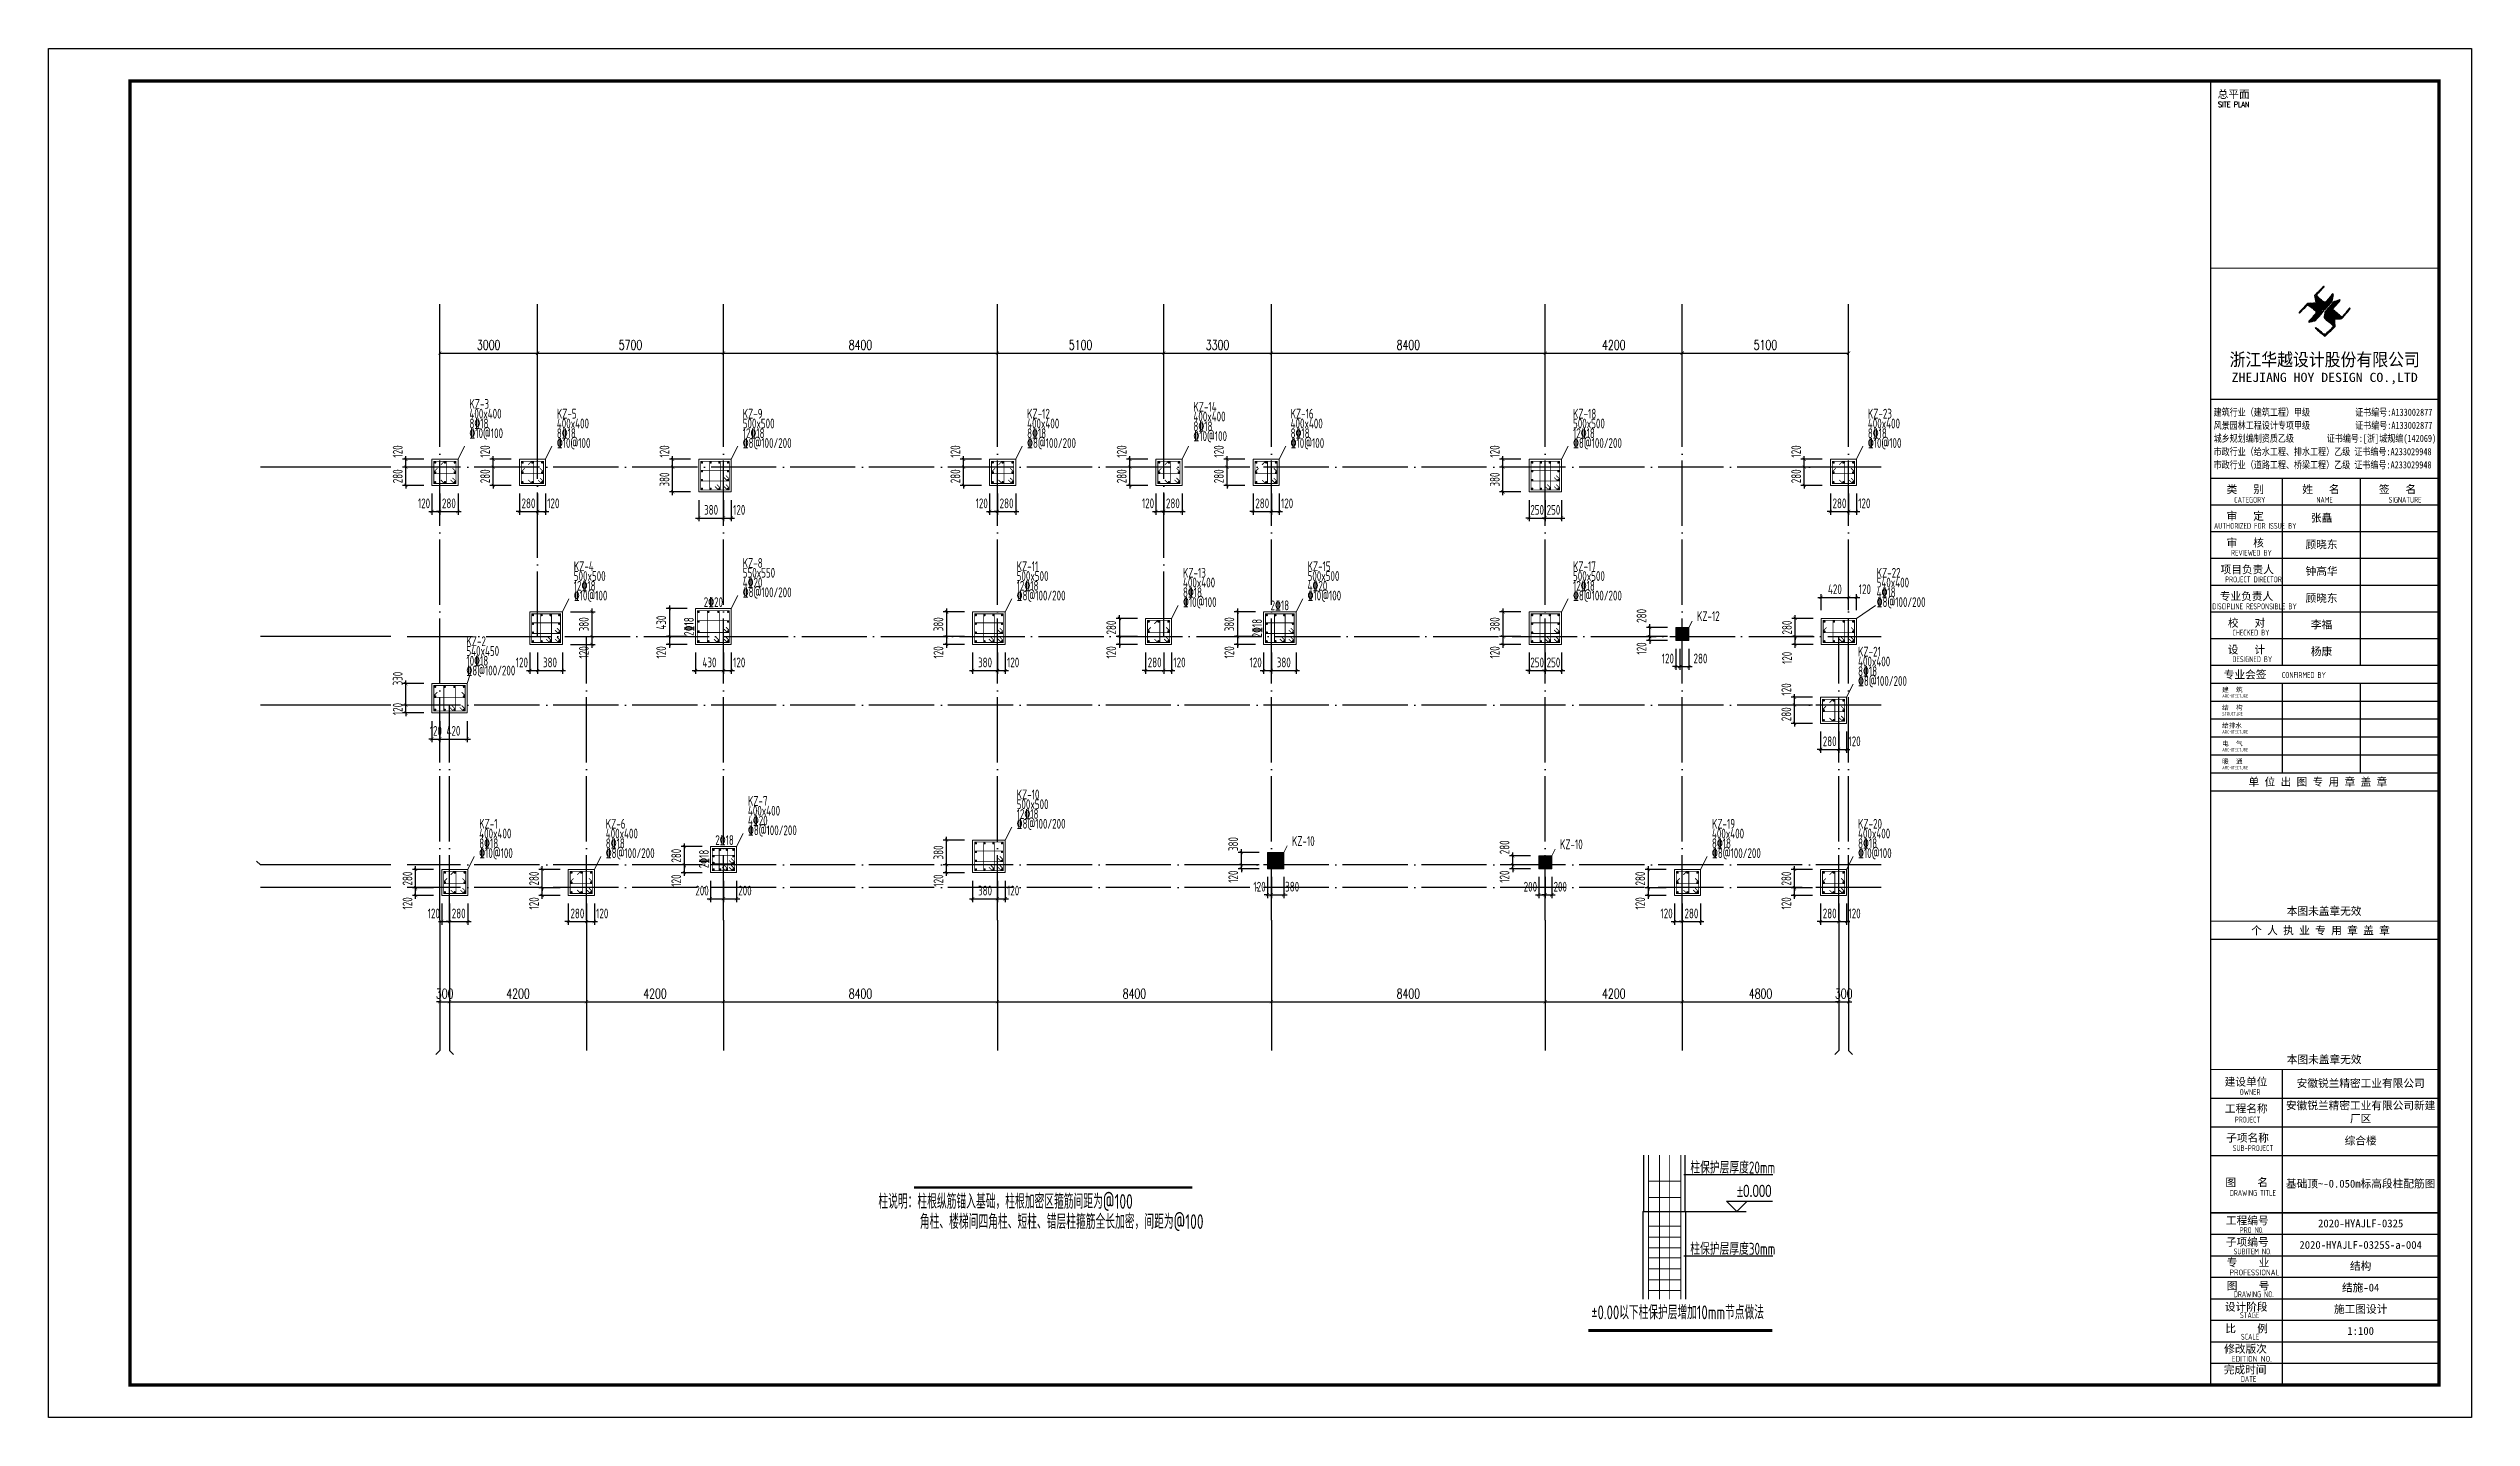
# Model space of a CAD drawing. Extents: x -638872 to -278819, y -139534 to 213996.
# Drawn here: x -623159 to -548859, y 7531 to 49531 of the extents above; entities that cross this region are included whole.
import ezdxf
from ezdxf.enums import TextEntityAlignment as Align

# ---------------------------------------------------------------- set-up
doc = ezdxf.new("R2010")
doc.units = 0
doc.header["$LTSCALE"] = 1000
doc.header["$MEASUREMENT"] = 0
doc.linetypes.add('DOTE', pattern=[2.42, 2, -0.2, 0.02, -0.2])
doc.layers.get('0').update_dxf_attribs({"linetype": 'CONTINUOUS'})
doc.layers.get('Defpoints').update_dxf_attribs({"linetype": 'CONTINUOUS'})
for name, color, linetype in [('AXIS', 171, 'CONTINUOUS'), ('DIM_SYMB', 3, 'CONTINUOUS'), ('DOTE', 14, 'DOTE'), ('LZ_DIM', 3, 'CONTINUOUS'), ('PUB_TEXT', 7, 'CONTINUOUS'), ('PUB_TITLE', 171, 'CONTINUOUS'), ('S_PCOLUMHOOPBAR', 24, 'CONTINUOUS'), ('TEXT', 7, 'CONTINUOUS'), ('TK', 4, 'CONTINUOUS'), ('轴线__尺寸数字', 4, 'CONTINUOUS')]:
    doc.layers.add(name, color=color, linetype=linetype)
for name, color, linetype, lineweight in [('COLU', 7, 'CONTINUOUS', 0), ('COLU_DIM', 3, 'CONTINUOUS', 0), ('COLU_HATCH', 251, 'CONTINUOUS', 0), ('DIM', 3, 'CONTINUOUS', 0), ('S_PColumMainBar', 14, 'CONTINUOUS', 25), ('柱原位标注', 7, 'CONTINUOUS', 18), ('柱集中标注', 2, 'CONTINUOUS', 18)]:
    doc.layers.add(name, color=color, linetype=linetype, lineweight=lineweight)
doc.styles.add('-宋体', font='', dxfattribs={"width": 0.8})
doc.styles.add('_TCH_DIM_T3', font='SIMPLEX', dxfattribs={"width": 0.705882, "bigfont": 'GBCBIG'})
doc.styles.add('FromPkpm', font='Pkpmeng', dxfattribs={"width": 0.7, "bigfont": 'hztxt'})
doc.styles.add('HT', font='simhei.ttf', dxfattribs={"width": 0.8})
doc.styles.add('PkpmHz', font='Pkpmeng', dxfattribs={"width": 0.7, "bigfont": 'hztxt'})
doc.styles.add('ROMANS', font='romans', dxfattribs={"width": 0.65, "height": 231.275})
doc.styles.add('TSSD_Dimension', font='tssdeng.shx', dxfattribs={"width": 0.7, "bigfont": 'hztxt.shx'})
doc.styles.add('TSSD_REIN', font='tssdeng.shx', dxfattribs={"width": 0.7, "bigfont": 'tssdchn.shx'})
doc.styles.add('图签宋体', font='', dxfattribs={"height": 300})
doc.styles.add('图签黑体', font='simhei.ttf', dxfattribs={"height": 550})
doc.styles.add('天和', font='天和字符.shx', dxfattribs={"width": 0.7, "bigfont": '天和汉字.shx'})
doc.styles.get('-宋体').set_extended_font_data('SimSun')
doc.styles.get('图签宋体').set_extended_font_data('NSimSun')
doc.dimstyles.new('_TCH_ARCH&&100', dxfattribs={"dimtxt": 297.5, "dimasz": 100, "dimexe": 250, "dimexo": 300, "dimgap": 100, "dimtad": 1, "dimdec": 0, "dimzin": 0, "dimdsep": 46, "dimtxsty": '_TCH_DIM_T3', "dimblk": 'ARCHTICK', "dimcen": 0.09, "dimclrt": 7, "dimazin": 2, "dimtfac": 1, "dimtdec": 0, "dimtix": 1, "dimtmove": 2, "dimatfit": 3, "dimfxl": 0, "dimtolj": 1, "dimtzin": 0, "dimarcsym": 0})
doc.dimstyles.new('TSSD_100_100', dxfattribs={"dimtxt": 300, "dimasz": 100, "dimexe": 100, "dimexo": 250, "dimgap": 100, "dimtad": 1, "dimdec": 0, "dimzin": 0, "dimdsep": 46, "dimtxsty": 'TSSD_Dimension', "dimblk": 'ARCHTICK', "dimblk1": 'ARCHTICK', "dimblk2": 'ARCHTICK', "dimcen": 0, "dimdle": 100, "dimclrt": 7, "dimadec": 0, "dimazin": 0, "dimtfac": 1, "dimtdec": 0, "dimtix": 1, "dimtmove": 2, "dimatfit": 3, "dimfxl": 0, "dimtolj": 1, "dimtzin": 0, "dimarcsym": 0})
doc.dimstyles.new('TSSD_50_100', dxfattribs={"dimtxt": 300, "dimasz": 100, "dimexe": 100, "dimexo": 250, "dimgap": 100, "dimtad": 1, "dimdec": 0, "dimlfac": 0.5, "dimzin": 0, "dimdsep": 46, "dimtxsty": 'TSSD_Dimension', "dimblk": 'ARCHTICK', "dimblk1": 'ARCHTICK', "dimblk2": 'ARCHTICK', "dimcen": 0, "dimdle": 100, "dimclrt": 7, "dimadec": 0, "dimazin": 0, "dimtfac": 1, "dimtdec": 0, "dimtix": 1, "dimtmove": 2, "dimatfit": 3, "dimfxl": 0, "dimtolj": 1, "dimtzin": 0, "dimarcsym": 0})

msp = doc.modelspace()

# ---------------------------------------------------------------- texts
at = {"layer": '柱原位标注', "lineweight": 25, "style": 'FromPkpm', "width": 0.7}
for s, rotation, p in [('2\x8420', 0.0000032, (-602770.1, 32396.16)), ('2\x8418', 90, (-603370.1, 31796.16)), ('2\x8418', 90, (-585950.1, 31746.16)), ('2\x8418', 0.0000035, (-585400.1, 32296.16)), ('2\x8418', 0.0000035, (-602427.48, 25096.16)), ('2\x8418', 90, (-602910.1, 24665.87))]:
    msp.add_text(s, height=300, rotation=rotation, dxfattribs=at).set_placement(p, align=Align.CENTER)
at = {"layer": '柱集中标注', "lineweight": 25, "style": 'FromPkpm', "width": 0.7}
for s, p in [('KZ-3', (-610250.1, 38476.16)), ('KZ-14', (-588050.1, 38388.7)), ('400x400', (-610250.1, 38176.16)), ('8\x8418', (-610250.1, 37876.16)), ('\x8410@100', (-610250.1, 37576.16)), ('400x400', (-607570.1, 37876.16)), ('KZ-5', (-607570.1, 38176.16)), ('500x500', (-601870.1, 37876.16)), ('KZ-9', (-601870.1, 38176.16)), ('400x400', (-593150.1, 37876.16)), ('KZ-12', (-593150.1, 38176.16)), ('400x400', (-588050.1, 38088.7)), ('8\x8418', (-588050.1, 37788.7)), ('400x400', (-585070.1, 37876.16)), ('KZ-16', (-585070.1, 38176.16)), ('500x500', (-576410.1, 37876.16)), ('KZ-18', (-576410.1, 38176.16)), ('400x400', (-567370.1, 37876.16)), ('KZ-23', (-567370.1, 38176.16)), ('8\x8418', (-607570.1, 37576.16)), ('\x8410@100', (-607570.1, 37276.16)), ('12\x8418', (-601870.1, 37576.16)), ('\x848@100/200', (-601870.1, 37276.16)), ('8\x8418', (-593150.1, 37576.16)), ('\x848@100/200', (-593150.1, 37276.16)), ('\x8410@100', (-588050.1, 37488.7)), ('8\x8418', (-585070.1, 37576.16)), ('\x8410@100', (-585070.1, 37276.16)), ('12\x8418', (-576410.1, 37576.16)), ('\x848@100/200', (-576410.1, 37276.16)), ('8\x8418', (-567370.1, 37576.16)), ('\x8410@100', (-567370.1, 37276.16)), ('500x500', (-607050.1, 33196.16)), ('KZ-4', (-607050.1, 33496.16)), ('550x550', (-601870.1, 33296.16)), ('KZ-8', (-601870.1, 33596.16)), ('500x500', (-593470.1, 33196.16)), ('KZ-11', (-593470.1, 33496.16)), ('KZ-13', (-588370.1, 33296.16)), ('500x500', (-584550.1, 33196.16)), ('KZ-15', (-584550.1, 33496.16)), ('500x500', (-576410.1, 33196.16)), ('KZ-17', (-576410.1, 33496.16)), ('KZ-22', (-567099.74, 33296.16)), ('12\x8418', (-607050.1, 32896.16)), ('\x8410@100', (-607050.1, 32596.16)), ('4\x8420', (-601870.1, 32996.16)), ('\x848@100/200', (-601870.1, 32696.16)), ('12\x8418', (-593470.1, 32896.16)), ('\x848@100/200', (-593470.1, 32596.16)), ('400x400', (-588370.1, 32996.16)), ('8\x8418', (-588370.1, 32696.16)), ('\x8410@100', (-588370.1, 32396.16)), ('4\x8420', (-584550.1, 32896.16)), ('\x8410@100', (-584550.1, 32596.16)), ('12\x8418', (-576410.1, 32896.16)), ('\x848@100/200', (-576410.1, 32596.16)), ('4\x8418', (-567099.74, 32696.16)), ('540x400', (-567099.74, 32996.16)), ('\x848@100/200', (-567099.74, 32396.16)), ('KZ-12', (-572610.1, 31966.16)), ('KZ-2', (-610342.76, 31196.16)), ('10\x8418', (-610342.76, 30596.16)), ('540x450', (-610342.76, 30896.16)), ('\x848@100/200', (-610342.76, 30296.16)), ('400x400', (-567670.1, 30576.16)), ('KZ-21', (-567670.1, 30876.16)), ('8\x8418', (-567670.1, 30276.16)), ('\x848@100/200', (-567670.1, 29976.16)), ('KZ-10', (-593470.1, 26496.16)), ('400x400', (-601710.1, 25996.16)), ('KZ-7', (-601710.1, 26296.16)), ('12\x8418', (-593470.1, 25896.16)), ('500x500', (-593470.1, 26196.16)), ('400x400', (-609950.1, 25296.16)), ('KZ-1', (-609950.1, 25596.16)), ('8\x8418', (-609950.1, 24996.16)), ('400x400', (-606070.1, 25296.16)), ('KZ-6', (-606070.1, 25596.16)), ('8\x8418', (-606070.1, 24996.16)), ('4\x8420', (-601710.1, 25696.16)), ('\x848@100/200', (-601710.1, 25396.16)), ('\x848@100/200', (-593470.1, 25596.16)), ('KZ-10', (-585030.1, 25066.16)), ('KZ-10', (-576810.1, 24966.16)), ('400x400', (-572150.1, 25296.16)), ('KZ-19', (-572150.1, 25596.16)), ('8\x8418', (-572150.1, 24996.16)), ('400x400', (-567670.1, 25296.16)), ('KZ-20', (-567670.1, 25596.16)), ('8\x8418', (-567670.1, 24996.16)), ('\x8410@100', (-609950.1, 24696.16)), ('\x848@100/200', (-606070.1, 24696.16)), ('\x848@100/200', (-572150.1, 24696.16)), ('\x8410@100', (-567670.1, 24696.16))]:
    msp.add_text(s, height=300, dxfattribs=at).set_placement(p)
at = {"layer": '轴线__尺寸数字', "color": 2, "style": 'TSSD_REIN', "width": 0.7}
for s, p in [('柱说明：柱根纵筋锚入基础，柱根加密区箍筋间距为@100', (-597710.47, 13936.03)), ('角柱、楼梯间四角柱、短柱、错层柱箍筋全长加密，间距为@100', (-596438.82, 13316.35))]:
    msp.add_text(s, height=450, dxfattribs=at).set_placement(p)

# ---------------------------------------------------------------- blocks, each defined once
blk = doc.blocks.new('_ArchTick')
at = {"color": 0, "linetype": 'ByBlock', "const_width": 0.15}
blk.add_lwpolyline([(-0.5, -0.5), (0.5, 0.5)], dxfattribs=at)
blk = doc.blocks.new('*D303')
at = {"layer": 'COLU_DIM', "color": 0, "lineweight": -2}
for p, q in [((-568520, 35876), (-568520, 35226)), ((-567960, 35876), (-567960, 35226)), ((-568520, 35326), (-568620, 35326)), ((-568520, 35326), (-567960, 35326)), ((-567960, 35326), (-567860, 35326))]:
    blk.add_line(p, q, dxfattribs=at)
at = {"layer": 'Defpoints', "color": 0}
for p in [(-568520, 36126), (-567960, 36126), (-567960, 35326)]:
    blk.add_point(p, dxfattribs=at)
at = {"layer": 'COLU_DIM', "color": 0, "lineweight": -2, "xscale": 100, "yscale": 100, "zscale": 100}
blk.add_blockref('_ArchTick', (-568520, 35326), dxfattribs=at)
at = {"layer": 'COLU_DIM', "color": 0, "lineweight": -2, "xscale": 100, "yscale": 100, "zscale": 100, "rotation": 180}
blk.add_blockref('_ArchTick', (-567960, 35326), dxfattribs=at)
at = {"layer": 'COLU_DIM', "color": 7, "insert": (-568240, 35576), "char_height": 300, "attachment_point": 5, "style": 'TSSD_Dimension'}
blk.add_mtext('\\A1;280', dxfattribs=at)
blk = doc.blocks.new('*D304')
at = {"layer": 'COLU_DIM', "color": 0, "lineweight": -2}
for p, q in [((-567960, 35876), (-567960, 35226)), ((-567720, 35876), (-567720, 35226)), ((-568060, 35326), (-567620, 35326))]:
    blk.add_line(p, q, dxfattribs=at)
at = {"layer": 'Defpoints', "color": 0}
for p in [(-567960, 36126), (-567720, 36126), (-567720, 35326)]:
    blk.add_point(p, dxfattribs=at)
at = {"layer": 'COLU_DIM', "color": 0, "lineweight": -2, "xscale": 100, "yscale": 100, "zscale": 100, "rotation": 180}
blk.add_blockref('_ArchTick', (-567960, 35326), dxfattribs=at)
at = {"layer": 'COLU_DIM', "color": 0, "lineweight": -2, "xscale": 100, "yscale": 100, "zscale": 100}
blk.add_blockref('_ArchTick', (-567720, 35326), dxfattribs=at)
at = {"layer": 'COLU_DIM', "color": 7, "insert": (-567478, 35576), "char_height": 300, "attachment_point": 5, "style": 'TSSD_Dimension'}
blk.add_mtext('\\A1;120', dxfattribs=at)
blk = doc.blocks.new('*D305')
at = {"layer": 'COLU_DIM', "color": 0, "lineweight": -2}
for p, q in [((-568770, 36686), (-569420, 36686)), ((-569320, 36686), (-569320, 36786)), ((-569320, 36126), (-569320, 36686)), ((-568770, 36126), (-569420, 36126)), ((-569320, 36126), (-569320, 36026))]:
    blk.add_line(p, q, dxfattribs=at)
at = {"layer": 'Defpoints', "color": 0}
for p in [(-569320, 36686), (-568520, 36686), (-568520, 36126)]:
    blk.add_point(p, dxfattribs=at)
at = {"layer": 'COLU_DIM', "color": 0, "lineweight": -2, "xscale": 100, "yscale": 100, "zscale": 100}
for p, rotation in [((-569320, 36686), 270), ((-569320, 36126), 90)]:
    blk.add_blockref('_ArchTick', p, dxfattribs=dict(at, rotation=rotation))
at = {"layer": 'COLU_DIM', "color": 7, "insert": (-569570, 36406), "char_height": 300, "attachment_point": 5, "rotation": 90, "style": 'TSSD_Dimension'}
blk.add_mtext('\\A1;280', dxfattribs=at)
blk = doc.blocks.new('*D306')
at = {"layer": 'COLU_DIM', "color": 0, "lineweight": -2}
for p, q in [((-568770, 36926), (-569420, 36926)), ((-568770, 36686), (-569420, 36686)), ((-569320, 36586), (-569320, 37026))]:
    blk.add_line(p, q, dxfattribs=at)
at = {"layer": 'Defpoints', "color": 0}
for p in [(-569320, 36926), (-568520, 36926), (-568520, 36686)]:
    blk.add_point(p, dxfattribs=at)
at = {"layer": 'COLU_DIM', "color": 0, "lineweight": -2, "xscale": 100, "yscale": 100, "zscale": 100}
for p, rotation in [((-569320, 36926), 90), ((-569320, 36686), 270)]:
    blk.add_blockref('_ArchTick', p, dxfattribs=dict(at, rotation=rotation))
at = {"layer": 'COLU_DIM', "color": 7, "insert": (-569570, 37168), "char_height": 300, "attachment_point": 5, "rotation": 90, "style": 'TSSD_Dimension'}
blk.add_mtext('\\A1;120', dxfattribs=at)
blk = doc.blocks.new('*D307')
at = {"layer": 'COLU_DIM', "color": 0, "lineweight": -2}
for p, q in [((-577760, 35676), (-577760, 35026)), ((-577260, 35676), (-577260, 35026)), ((-577760, 35126), (-577860, 35126)), ((-577760, 35126), (-577260, 35126)), ((-577260, 35126), (-577160, 35126))]:
    blk.add_line(p, q, dxfattribs=at)
at = {"layer": 'Defpoints', "color": 0}
for p in [(-577760, 35926), (-577260, 35926), (-577260, 35126)]:
    blk.add_point(p, dxfattribs=at)
at = {"layer": 'COLU_DIM', "color": 0, "lineweight": -2, "xscale": 100, "yscale": 100, "zscale": 100}
blk.add_blockref('_ArchTick', (-577760, 35126), dxfattribs=at)
at = {"layer": 'COLU_DIM', "color": 0, "lineweight": -2, "xscale": 100, "yscale": 100, "zscale": 100, "rotation": 180}
blk.add_blockref('_ArchTick', (-577260, 35126), dxfattribs=at)
at = {"layer": 'COLU_DIM', "color": 7, "insert": (-577510, 35376), "char_height": 300, "attachment_point": 5, "style": 'TSSD_Dimension'}
blk.add_mtext('\\A1;250', dxfattribs=at)
blk = doc.blocks.new('*D308')
at = {"layer": 'COLU_DIM', "color": 0, "lineweight": -2}
for p, q in [((-577260, 35676), (-577260, 35026)), ((-576760, 35676), (-576760, 35026)), ((-577260, 35126), (-577360, 35126)), ((-577260, 35126), (-576760, 35126)), ((-576760, 35126), (-576660, 35126))]:
    blk.add_line(p, q, dxfattribs=at)
at = {"layer": 'Defpoints', "color": 0}
for p in [(-577260, 35926), (-576760, 35926), (-576760, 35126)]:
    blk.add_point(p, dxfattribs=at)
at = {"layer": 'COLU_DIM', "color": 0, "lineweight": -2, "xscale": 100, "yscale": 100, "zscale": 100}
blk.add_blockref('_ArchTick', (-577260, 35126), dxfattribs=at)
at = {"layer": 'COLU_DIM', "color": 0, "lineweight": -2, "xscale": 100, "yscale": 100, "zscale": 100, "rotation": 180}
blk.add_blockref('_ArchTick', (-576760, 35126), dxfattribs=at)
at = {"layer": 'COLU_DIM', "color": 7, "insert": (-577010, 35376), "char_height": 300, "attachment_point": 5, "style": 'TSSD_Dimension'}
blk.add_mtext('\\A1;250', dxfattribs=at)
blk = doc.blocks.new('*D309')
at = {"layer": 'COLU_DIM', "color": 0, "lineweight": -2}
for p, q in [((-578010, 36686), (-578660, 36686)), ((-578560, 35826), (-578560, 36786)), ((-578010, 35926), (-578660, 35926))]:
    blk.add_line(p, q, dxfattribs=at)
at = {"layer": 'Defpoints', "color": 0}
for p in [(-578560, 36686), (-577760, 36686), (-577760, 35926)]:
    blk.add_point(p, dxfattribs=at)
at = {"layer": 'COLU_DIM', "color": 0, "lineweight": -2, "xscale": 100, "yscale": 100, "zscale": 100}
for p, rotation in [((-578560, 36686), 90), ((-578560, 35926), 270)]:
    blk.add_blockref('_ArchTick', p, dxfattribs=dict(at, rotation=rotation))
at = {"layer": 'COLU_DIM', "color": 7, "insert": (-578810, 36306), "char_height": 300, "attachment_point": 5, "rotation": 90, "style": 'TSSD_Dimension'}
blk.add_mtext('\\A1;380', dxfattribs=at)
blk = doc.blocks.new('*D310')
at = {"layer": 'COLU_DIM', "color": 0, "lineweight": -2}
for p, q in [((-578010, 36926), (-578660, 36926)), ((-578010, 36686), (-578660, 36686)), ((-578560, 36586), (-578560, 37026))]:
    blk.add_line(p, q, dxfattribs=at)
at = {"layer": 'Defpoints', "color": 0}
for p in [(-578560, 36926), (-577760, 36926), (-577760, 36686)]:
    blk.add_point(p, dxfattribs=at)
at = {"layer": 'COLU_DIM', "color": 0, "lineweight": -2, "xscale": 100, "yscale": 100, "zscale": 100}
for p, rotation in [((-578560, 36926), 90), ((-578560, 36686), 270)]:
    blk.add_blockref('_ArchTick', p, dxfattribs=dict(at, rotation=rotation))
at = {"layer": 'COLU_DIM', "color": 7, "insert": (-578810, 37168), "char_height": 300, "attachment_point": 5, "rotation": 90, "style": 'TSSD_Dimension'}
blk.add_mtext('\\A1;120', dxfattribs=at)
blk = doc.blocks.new('*D311')
at = {"layer": 'COLU_DIM', "color": 0, "lineweight": -2}
for p, q in [((-586220, 35876), (-586220, 35226)), ((-585660, 35876), (-585660, 35226)), ((-586220, 35326), (-586320, 35326)), ((-586220, 35326), (-585660, 35326)), ((-585660, 35326), (-585560, 35326))]:
    blk.add_line(p, q, dxfattribs=at)
at = {"layer": 'Defpoints', "color": 0}
for p in [(-586220, 36126), (-585660, 36126), (-585660, 35326)]:
    blk.add_point(p, dxfattribs=at)
at = {"layer": 'COLU_DIM', "color": 0, "lineweight": -2, "xscale": 100, "yscale": 100, "zscale": 100}
blk.add_blockref('_ArchTick', (-586220, 35326), dxfattribs=at)
at = {"layer": 'COLU_DIM', "color": 0, "lineweight": -2, "xscale": 100, "yscale": 100, "zscale": 100, "rotation": 180}
blk.add_blockref('_ArchTick', (-585660, 35326), dxfattribs=at)
at = {"layer": 'COLU_DIM', "color": 7, "insert": (-585940, 35576), "char_height": 300, "attachment_point": 5, "style": 'TSSD_Dimension'}
blk.add_mtext('\\A1;280', dxfattribs=at)
blk = doc.blocks.new('*D312')
at = {"layer": 'COLU_DIM', "color": 0, "lineweight": -2}
for p, q in [((-585660, 35876), (-585660, 35226)), ((-585420, 35876), (-585420, 35226)), ((-585760, 35326), (-585320, 35326))]:
    blk.add_line(p, q, dxfattribs=at)
at = {"layer": 'Defpoints', "color": 0}
for p in [(-585660, 36126), (-585420, 36126), (-585420, 35326)]:
    blk.add_point(p, dxfattribs=at)
at = {"layer": 'COLU_DIM', "color": 0, "lineweight": -2, "xscale": 100, "yscale": 100, "zscale": 100, "rotation": 180}
blk.add_blockref('_ArchTick', (-585660, 35326), dxfattribs=at)
at = {"layer": 'COLU_DIM', "color": 0, "lineweight": -2, "xscale": 100, "yscale": 100, "zscale": 100}
blk.add_blockref('_ArchTick', (-585420, 35326), dxfattribs=at)
at = {"layer": 'COLU_DIM', "color": 7, "insert": (-585178, 35576), "char_height": 300, "attachment_point": 5, "style": 'TSSD_Dimension'}
blk.add_mtext('\\A1;120', dxfattribs=at)
blk = doc.blocks.new('*D313')
at = {"layer": 'COLU_DIM', "color": 0, "lineweight": -2}
for p, q in [((-586470, 36686), (-587120, 36686)), ((-587020, 36686), (-587020, 36786)), ((-587020, 36126), (-587020, 36686)), ((-586470, 36126), (-587120, 36126)), ((-587020, 36126), (-587020, 36026))]:
    blk.add_line(p, q, dxfattribs=at)
at = {"layer": 'Defpoints', "color": 0}
for p in [(-587020, 36686), (-586220, 36686), (-586220, 36126)]:
    blk.add_point(p, dxfattribs=at)
at = {"layer": 'COLU_DIM', "color": 0, "lineweight": -2, "xscale": 100, "yscale": 100, "zscale": 100}
for p, rotation in [((-587020, 36686), 270), ((-587020, 36126), 90)]:
    blk.add_blockref('_ArchTick', p, dxfattribs=dict(at, rotation=rotation))
at = {"layer": 'COLU_DIM', "color": 7, "insert": (-587270, 36406), "char_height": 300, "attachment_point": 5, "rotation": 90, "style": 'TSSD_Dimension'}
blk.add_mtext('\\A1;280', dxfattribs=at)
blk = doc.blocks.new('*D314')
at = {"layer": 'COLU_DIM', "color": 0, "lineweight": -2}
for p, q in [((-586470, 36926), (-587120, 36926)), ((-586470, 36686), (-587120, 36686)), ((-587020, 36586), (-587020, 37026))]:
    blk.add_line(p, q, dxfattribs=at)
at = {"layer": 'Defpoints', "color": 0}
for p in [(-587020, 36926), (-586220, 36926), (-586220, 36686)]:
    blk.add_point(p, dxfattribs=at)
at = {"layer": 'COLU_DIM', "color": 0, "lineweight": -2, "xscale": 100, "yscale": 100, "zscale": 100}
for p, rotation in [((-587020, 36926), 90), ((-587020, 36686), 270)]:
    blk.add_blockref('_ArchTick', p, dxfattribs=dict(at, rotation=rotation))
at = {"layer": 'COLU_DIM', "color": 7, "insert": (-587270, 37168), "char_height": 300, "attachment_point": 5, "rotation": 90, "style": 'TSSD_Dimension'}
blk.add_mtext('\\A1;120', dxfattribs=at)
blk = doc.blocks.new('*D315')
at = {"layer": 'COLU_DIM', "color": 0, "lineweight": -2}
for p, q in [((-589200, 35876), (-589200, 35226)), ((-588960, 35876), (-588960, 35226)), ((-589300, 35326), (-588860, 35326))]:
    blk.add_line(p, q, dxfattribs=at)
at = {"layer": 'Defpoints', "color": 0}
for p in [(-589200, 36126), (-588960, 36126), (-588960, 35326)]:
    blk.add_point(p, dxfattribs=at)
at = {"layer": 'COLU_DIM', "color": 0, "lineweight": -2, "xscale": 100, "yscale": 100, "zscale": 100, "rotation": 180}
blk.add_blockref('_ArchTick', (-589200, 35326), dxfattribs=at)
at = {"layer": 'COLU_DIM', "color": 0, "lineweight": -2, "xscale": 100, "yscale": 100, "zscale": 100}
blk.add_blockref('_ArchTick', (-588960, 35326), dxfattribs=at)
at = {"layer": 'COLU_DIM', "color": 7, "insert": (-589442, 35576), "char_height": 300, "attachment_point": 5, "style": 'TSSD_Dimension'}
blk.add_mtext('\\A1;120', dxfattribs=at)
blk = doc.blocks.new('*D316')
at = {"layer": 'COLU_DIM', "color": 0, "lineweight": -2}
for p, q in [((-588960, 35876), (-588960, 35226)), ((-588400, 35876), (-588400, 35226)), ((-588960, 35326), (-589060, 35326)), ((-588960, 35326), (-588400, 35326)), ((-588400, 35326), (-588300, 35326))]:
    blk.add_line(p, q, dxfattribs=at)
at = {"layer": 'Defpoints', "color": 0}
for p in [(-588960, 36126), (-588400, 36126), (-588400, 35326)]:
    blk.add_point(p, dxfattribs=at)
at = {"layer": 'COLU_DIM', "color": 0, "lineweight": -2, "xscale": 100, "yscale": 100, "zscale": 100}
blk.add_blockref('_ArchTick', (-588960, 35326), dxfattribs=at)
at = {"layer": 'COLU_DIM', "color": 0, "lineweight": -2, "xscale": 100, "yscale": 100, "zscale": 100, "rotation": 180}
blk.add_blockref('_ArchTick', (-588400, 35326), dxfattribs=at)
at = {"layer": 'COLU_DIM', "color": 7, "insert": (-588680, 35576), "char_height": 300, "attachment_point": 5, "style": 'TSSD_Dimension'}
blk.add_mtext('\\A1;280', dxfattribs=at)
blk = doc.blocks.new('*D317')
at = {"layer": 'COLU_DIM', "color": 0, "lineweight": -2}
for p, q in [((-589450, 36686), (-590100, 36686)), ((-590000, 36686), (-590000, 36786)), ((-590000, 36126), (-590000, 36686)), ((-589450, 36126), (-590100, 36126)), ((-590000, 36126), (-590000, 36026))]:
    blk.add_line(p, q, dxfattribs=at)
at = {"layer": 'Defpoints', "color": 0}
for p in [(-590000, 36686), (-589200, 36686), (-589200, 36126)]:
    blk.add_point(p, dxfattribs=at)
at = {"layer": 'COLU_DIM', "color": 0, "lineweight": -2, "xscale": 100, "yscale": 100, "zscale": 100}
for p, rotation in [((-590000, 36686), 270), ((-590000, 36126), 90)]:
    blk.add_blockref('_ArchTick', p, dxfattribs=dict(at, rotation=rotation))
at = {"layer": 'COLU_DIM', "color": 7, "insert": (-590250, 36406), "char_height": 300, "attachment_point": 5, "rotation": 90, "style": 'TSSD_Dimension'}
blk.add_mtext('\\A1;280', dxfattribs=at)
blk = doc.blocks.new('*D318')
at = {"layer": 'COLU_DIM', "color": 0, "lineweight": -2}
for p, q in [((-589450, 36926), (-590100, 36926)), ((-589450, 36686), (-590100, 36686)), ((-590000, 36586), (-590000, 37026))]:
    blk.add_line(p, q, dxfattribs=at)
at = {"layer": 'Defpoints', "color": 0}
for p in [(-590000, 36926), (-589200, 36926), (-589200, 36686)]:
    blk.add_point(p, dxfattribs=at)
at = {"layer": 'COLU_DIM', "color": 0, "lineweight": -2, "xscale": 100, "yscale": 100, "zscale": 100}
for p, rotation in [((-590000, 36926), 90), ((-590000, 36686), 270)]:
    blk.add_blockref('_ArchTick', p, dxfattribs=dict(at, rotation=rotation))
at = {"layer": 'COLU_DIM', "color": 7, "insert": (-590250, 37168), "char_height": 300, "attachment_point": 5, "rotation": 90, "style": 'TSSD_Dimension'}
blk.add_mtext('\\A1;120', dxfattribs=at)
blk = doc.blocks.new('*D319')
at = {"layer": 'COLU_DIM', "color": 0, "lineweight": -2}
for p, q in [((-594300, 35876), (-594300, 35226)), ((-594060, 35876), (-594060, 35226)), ((-594400, 35326), (-593960, 35326))]:
    blk.add_line(p, q, dxfattribs=at)
at = {"layer": 'Defpoints', "color": 0}
for p in [(-594300, 36126), (-594060, 36126), (-594060, 35326)]:
    blk.add_point(p, dxfattribs=at)
at = {"layer": 'COLU_DIM', "color": 0, "lineweight": -2, "xscale": 100, "yscale": 100, "zscale": 100, "rotation": 180}
blk.add_blockref('_ArchTick', (-594300, 35326), dxfattribs=at)
at = {"layer": 'COLU_DIM', "color": 0, "lineweight": -2, "xscale": 100, "yscale": 100, "zscale": 100}
blk.add_blockref('_ArchTick', (-594060, 35326), dxfattribs=at)
at = {"layer": 'COLU_DIM', "color": 7, "insert": (-594542, 35576), "char_height": 300, "attachment_point": 5, "style": 'TSSD_Dimension'}
blk.add_mtext('\\A1;120', dxfattribs=at)
blk = doc.blocks.new('*D320')
at = {"layer": 'COLU_DIM', "color": 0, "lineweight": -2}
for p, q in [((-594060, 35876), (-594060, 35226)), ((-593500, 35876), (-593500, 35226)), ((-594060, 35326), (-594160, 35326)), ((-594060, 35326), (-593500, 35326)), ((-593500, 35326), (-593400, 35326))]:
    blk.add_line(p, q, dxfattribs=at)
at = {"layer": 'Defpoints', "color": 0}
for p in [(-594060, 36126), (-593500, 36126), (-593500, 35326)]:
    blk.add_point(p, dxfattribs=at)
at = {"layer": 'COLU_DIM', "color": 0, "lineweight": -2, "xscale": 100, "yscale": 100, "zscale": 100}
blk.add_blockref('_ArchTick', (-594060, 35326), dxfattribs=at)
at = {"layer": 'COLU_DIM', "color": 0, "lineweight": -2, "xscale": 100, "yscale": 100, "zscale": 100, "rotation": 180}
blk.add_blockref('_ArchTick', (-593500, 35326), dxfattribs=at)
at = {"layer": 'COLU_DIM', "color": 7, "insert": (-593780, 35576), "char_height": 300, "attachment_point": 5, "style": 'TSSD_Dimension'}
blk.add_mtext('\\A1;280', dxfattribs=at)
blk = doc.blocks.new('*D321')
at = {"layer": 'COLU_DIM', "color": 0, "lineweight": -2}
for p, q in [((-594550, 36686), (-595200, 36686)), ((-595100, 36686), (-595100, 36786)), ((-595100, 36126), (-595100, 36686)), ((-594550, 36126), (-595200, 36126)), ((-595100, 36126), (-595100, 36026))]:
    blk.add_line(p, q, dxfattribs=at)
at = {"layer": 'Defpoints', "color": 0}
for p in [(-595100, 36686), (-594300, 36686), (-594300, 36126)]:
    blk.add_point(p, dxfattribs=at)
at = {"layer": 'COLU_DIM', "color": 0, "lineweight": -2, "xscale": 100, "yscale": 100, "zscale": 100}
for p, rotation in [((-595100, 36686), 270), ((-595100, 36126), 90)]:
    blk.add_blockref('_ArchTick', p, dxfattribs=dict(at, rotation=rotation))
at = {"layer": 'COLU_DIM', "color": 7, "insert": (-595350, 36406), "char_height": 300, "attachment_point": 5, "rotation": 90, "style": 'TSSD_Dimension'}
blk.add_mtext('\\A1;280', dxfattribs=at)
blk = doc.blocks.new('*D322')
at = {"layer": 'COLU_DIM', "color": 0, "lineweight": -2}
for p, q in [((-594550, 36926), (-595200, 36926)), ((-594550, 36686), (-595200, 36686)), ((-595100, 36586), (-595100, 37026))]:
    blk.add_line(p, q, dxfattribs=at)
at = {"layer": 'Defpoints', "color": 0}
for p in [(-595100, 36926), (-594300, 36926), (-594300, 36686)]:
    blk.add_point(p, dxfattribs=at)
at = {"layer": 'COLU_DIM', "color": 0, "lineweight": -2, "xscale": 100, "yscale": 100, "zscale": 100}
for p, rotation in [((-595100, 36926), 90), ((-595100, 36686), 270)]:
    blk.add_blockref('_ArchTick', p, dxfattribs=dict(at, rotation=rotation))
at = {"layer": 'COLU_DIM', "color": 7, "insert": (-595350, 37168), "char_height": 300, "attachment_point": 5, "rotation": 90, "style": 'TSSD_Dimension'}
blk.add_mtext('\\A1;120', dxfattribs=at)
blk = doc.blocks.new('*D323')
at = {"layer": 'COLU_DIM', "color": 0, "lineweight": -2}
for p, q in [((-603220, 35676), (-603220, 35026)), ((-602460, 35676), (-602460, 35026)), ((-603320, 35126), (-602360, 35126))]:
    blk.add_line(p, q, dxfattribs=at)
at = {"layer": 'Defpoints', "color": 0}
for p in [(-603220, 35926), (-602460, 35926), (-602460, 35126)]:
    blk.add_point(p, dxfattribs=at)
at = {"layer": 'COLU_DIM', "color": 0, "lineweight": -2, "xscale": 100, "yscale": 100, "zscale": 100, "rotation": 180}
blk.add_blockref('_ArchTick', (-603220, 35126), dxfattribs=at)
at = {"layer": 'COLU_DIM', "color": 0, "lineweight": -2, "xscale": 100, "yscale": 100, "zscale": 100}
blk.add_blockref('_ArchTick', (-602460, 35126), dxfattribs=at)
at = {"layer": 'COLU_DIM', "color": 7, "insert": (-602840, 35376), "char_height": 300, "attachment_point": 5, "style": 'TSSD_Dimension'}
blk.add_mtext('\\A1;380', dxfattribs=at)
blk = doc.blocks.new('*D324')
at = {"layer": 'COLU_DIM', "color": 0, "lineweight": -2}
for p, q in [((-602460, 35676), (-602460, 35026)), ((-602220, 35676), (-602220, 35026)), ((-602560, 35126), (-602120, 35126))]:
    blk.add_line(p, q, dxfattribs=at)
at = {"layer": 'Defpoints', "color": 0}
for p in [(-602460, 35926), (-602220, 35926), (-602220, 35126)]:
    blk.add_point(p, dxfattribs=at)
at = {"layer": 'COLU_DIM', "color": 0, "lineweight": -2, "xscale": 100, "yscale": 100, "zscale": 100, "rotation": 180}
blk.add_blockref('_ArchTick', (-602460, 35126), dxfattribs=at)
at = {"layer": 'COLU_DIM', "color": 0, "lineweight": -2, "xscale": 100, "yscale": 100, "zscale": 100}
blk.add_blockref('_ArchTick', (-602220, 35126), dxfattribs=at)
at = {"layer": 'COLU_DIM', "color": 7, "insert": (-601978, 35376), "char_height": 300, "attachment_point": 5, "style": 'TSSD_Dimension'}
blk.add_mtext('\\A1;120', dxfattribs=at)
blk = doc.blocks.new('*D325')
at = {"layer": 'COLU_DIM', "color": 0, "lineweight": -2}
for p, q in [((-603470, 36686), (-604120, 36686)), ((-604020, 35826), (-604020, 36786)), ((-603470, 35926), (-604120, 35926))]:
    blk.add_line(p, q, dxfattribs=at)
at = {"layer": 'Defpoints', "color": 0}
for p in [(-604020, 36686), (-603220, 36686), (-603220, 35926)]:
    blk.add_point(p, dxfattribs=at)
at = {"layer": 'COLU_DIM', "color": 0, "lineweight": -2, "xscale": 100, "yscale": 100, "zscale": 100}
for p, rotation in [((-604020, 36686), 90), ((-604020, 35926), 270)]:
    blk.add_blockref('_ArchTick', p, dxfattribs=dict(at, rotation=rotation))
at = {"layer": 'COLU_DIM', "color": 7, "insert": (-604270, 36306), "char_height": 300, "attachment_point": 5, "rotation": 90, "style": 'TSSD_Dimension'}
blk.add_mtext('\\A1;380', dxfattribs=at)
blk = doc.blocks.new('*D326')
at = {"layer": 'COLU_DIM', "color": 0, "lineweight": -2}
for p, q in [((-603470, 36926), (-604120, 36926)), ((-603470, 36686), (-604120, 36686)), ((-604020, 36586), (-604020, 37026))]:
    blk.add_line(p, q, dxfattribs=at)
at = {"layer": 'Defpoints', "color": 0}
for p in [(-604020, 36926), (-603220, 36926), (-603220, 36686)]:
    blk.add_point(p, dxfattribs=at)
at = {"layer": 'COLU_DIM', "color": 0, "lineweight": -2, "xscale": 100, "yscale": 100, "zscale": 100}
for p, rotation in [((-604020, 36926), 90), ((-604020, 36686), 270)]:
    blk.add_blockref('_ArchTick', p, dxfattribs=dict(at, rotation=rotation))
at = {"layer": 'COLU_DIM', "color": 7, "insert": (-604270, 37168), "char_height": 300, "attachment_point": 5, "rotation": 90, "style": 'TSSD_Dimension'}
blk.add_mtext('\\A1;120', dxfattribs=at)
blk = doc.blocks.new('*D327')
at = {"layer": 'COLU_DIM', "color": 0, "lineweight": -2}
for p, q in [((-608720, 35876), (-608720, 35226)), ((-608160, 35876), (-608160, 35226)), ((-608720, 35326), (-608820, 35326)), ((-608720, 35326), (-608160, 35326)), ((-608160, 35326), (-608060, 35326))]:
    blk.add_line(p, q, dxfattribs=at)
at = {"layer": 'Defpoints', "color": 0}
for p in [(-608720, 36126), (-608160, 36126), (-608160, 35326)]:
    blk.add_point(p, dxfattribs=at)
at = {"layer": 'COLU_DIM', "color": 0, "lineweight": -2, "xscale": 100, "yscale": 100, "zscale": 100}
blk.add_blockref('_ArchTick', (-608720, 35326), dxfattribs=at)
at = {"layer": 'COLU_DIM', "color": 0, "lineweight": -2, "xscale": 100, "yscale": 100, "zscale": 100, "rotation": 180}
blk.add_blockref('_ArchTick', (-608160, 35326), dxfattribs=at)
at = {"layer": 'COLU_DIM', "color": 7, "insert": (-608440, 35576), "char_height": 300, "attachment_point": 5, "style": 'TSSD_Dimension'}
blk.add_mtext('\\A1;280', dxfattribs=at)
blk = doc.blocks.new('*D328')
at = {"layer": 'COLU_DIM', "color": 0, "lineweight": -2}
for p, q in [((-608160, 35876), (-608160, 35226)), ((-607920, 35876), (-607920, 35226)), ((-608260, 35326), (-607820, 35326))]:
    blk.add_line(p, q, dxfattribs=at)
at = {"layer": 'Defpoints', "color": 0}
for p in [(-608160, 36126), (-607920, 36126), (-607920, 35326)]:
    blk.add_point(p, dxfattribs=at)
at = {"layer": 'COLU_DIM', "color": 0, "lineweight": -2, "xscale": 100, "yscale": 100, "zscale": 100, "rotation": 180}
blk.add_blockref('_ArchTick', (-608160, 35326), dxfattribs=at)
at = {"layer": 'COLU_DIM', "color": 0, "lineweight": -2, "xscale": 100, "yscale": 100, "zscale": 100}
blk.add_blockref('_ArchTick', (-607920, 35326), dxfattribs=at)
at = {"layer": 'COLU_DIM', "color": 7, "insert": (-607678, 35576), "char_height": 300, "attachment_point": 5, "style": 'TSSD_Dimension'}
blk.add_mtext('\\A1;120', dxfattribs=at)
blk = doc.blocks.new('*D329')
at = {"layer": 'COLU_DIM', "color": 0, "lineweight": -2}
for p, q in [((-608970, 36686), (-609620, 36686)), ((-609520, 36686), (-609520, 36786)), ((-609520, 36126), (-609520, 36686)), ((-608970, 36126), (-609620, 36126)), ((-609520, 36126), (-609520, 36026))]:
    blk.add_line(p, q, dxfattribs=at)
at = {"layer": 'Defpoints', "color": 0}
for p in [(-609520, 36686), (-608720, 36686), (-608720, 36126)]:
    blk.add_point(p, dxfattribs=at)
at = {"layer": 'COLU_DIM', "color": 0, "lineweight": -2, "xscale": 100, "yscale": 100, "zscale": 100}
for p, rotation in [((-609520, 36686), 270), ((-609520, 36126), 90)]:
    blk.add_blockref('_ArchTick', p, dxfattribs=dict(at, rotation=rotation))
at = {"layer": 'COLU_DIM', "color": 7, "insert": (-609770, 36406), "char_height": 300, "attachment_point": 5, "rotation": 90, "style": 'TSSD_Dimension'}
blk.add_mtext('\\A1;280', dxfattribs=at)
blk = doc.blocks.new('*D330')
at = {"layer": 'COLU_DIM', "color": 0, "lineweight": -2}
for p, q in [((-608970, 36926), (-609620, 36926)), ((-608970, 36686), (-609620, 36686)), ((-609520, 36586), (-609520, 37026))]:
    blk.add_line(p, q, dxfattribs=at)
at = {"layer": 'Defpoints', "color": 0}
for p in [(-609520, 36926), (-608720, 36926), (-608720, 36686)]:
    blk.add_point(p, dxfattribs=at)
at = {"layer": 'COLU_DIM', "color": 0, "lineweight": -2, "xscale": 100, "yscale": 100, "zscale": 100}
for p, rotation in [((-609520, 36926), 90), ((-609520, 36686), 270)]:
    blk.add_blockref('_ArchTick', p, dxfattribs=dict(at, rotation=rotation))
at = {"layer": 'COLU_DIM', "color": 7, "insert": (-609770, 37168), "char_height": 300, "attachment_point": 5, "rotation": 90, "style": 'TSSD_Dimension'}
blk.add_mtext('\\A1;120', dxfattribs=at)
blk = doc.blocks.new('*D331')
at = {"layer": 'COLU_DIM', "color": 0, "lineweight": -2}
for p, q in [((-611400, 35876), (-611400, 35226)), ((-611160, 35876), (-611160, 35226)), ((-611500, 35326), (-611060, 35326))]:
    blk.add_line(p, q, dxfattribs=at)
at = {"layer": 'Defpoints', "color": 0}
for p in [(-611400, 36126), (-611160, 36126), (-611160, 35326)]:
    blk.add_point(p, dxfattribs=at)
at = {"layer": 'COLU_DIM', "color": 0, "lineweight": -2, "xscale": 100, "yscale": 100, "zscale": 100, "rotation": 180}
blk.add_blockref('_ArchTick', (-611400, 35326), dxfattribs=at)
at = {"layer": 'COLU_DIM', "color": 0, "lineweight": -2, "xscale": 100, "yscale": 100, "zscale": 100}
blk.add_blockref('_ArchTick', (-611160, 35326), dxfattribs=at)
at = {"layer": 'COLU_DIM', "color": 7, "insert": (-611642, 35576), "char_height": 300, "attachment_point": 5, "style": 'TSSD_Dimension'}
blk.add_mtext('\\A1;120', dxfattribs=at)
blk = doc.blocks.new('*D332')
at = {"layer": 'COLU_DIM', "color": 0, "lineweight": -2}
for p, q in [((-611160, 35876), (-611160, 35226)), ((-610600, 35876), (-610600, 35226)), ((-611160, 35326), (-611260, 35326)), ((-611160, 35326), (-610600, 35326)), ((-610600, 35326), (-610500, 35326))]:
    blk.add_line(p, q, dxfattribs=at)
at = {"layer": 'Defpoints', "color": 0}
for p in [(-611160, 36126), (-610600, 36126), (-610600, 35326)]:
    blk.add_point(p, dxfattribs=at)
at = {"layer": 'COLU_DIM', "color": 0, "lineweight": -2, "xscale": 100, "yscale": 100, "zscale": 100}
blk.add_blockref('_ArchTick', (-611160, 35326), dxfattribs=at)
at = {"layer": 'COLU_DIM', "color": 0, "lineweight": -2, "xscale": 100, "yscale": 100, "zscale": 100, "rotation": 180}
blk.add_blockref('_ArchTick', (-610600, 35326), dxfattribs=at)
at = {"layer": 'COLU_DIM', "color": 7, "insert": (-610880, 35576), "char_height": 300, "attachment_point": 5, "style": 'TSSD_Dimension'}
blk.add_mtext('\\A1;280', dxfattribs=at)
blk = doc.blocks.new('*D333')
at = {"layer": 'COLU_DIM', "color": 0, "lineweight": -2}
for p, q in [((-611650, 36686), (-612300, 36686)), ((-612200, 36686), (-612200, 36786)), ((-612200, 36126), (-612200, 36686)), ((-611650, 36126), (-612300, 36126)), ((-612200, 36126), (-612200, 36026))]:
    blk.add_line(p, q, dxfattribs=at)
at = {"layer": 'Defpoints', "color": 0}
for p in [(-612200, 36686), (-611400, 36686), (-611400, 36126)]:
    blk.add_point(p, dxfattribs=at)
at = {"layer": 'COLU_DIM', "color": 0, "lineweight": -2, "xscale": 100, "yscale": 100, "zscale": 100}
for p, rotation in [((-612200, 36686), 270), ((-612200, 36126), 90)]:
    blk.add_blockref('_ArchTick', p, dxfattribs=dict(at, rotation=rotation))
at = {"layer": 'COLU_DIM', "color": 7, "insert": (-612450, 36406), "char_height": 300, "attachment_point": 5, "rotation": 90, "style": 'TSSD_Dimension'}
blk.add_mtext('\\A1;280', dxfattribs=at)
blk = doc.blocks.new('*D334')
at = {"layer": 'COLU_DIM', "color": 0, "lineweight": -2}
for p, q in [((-611650, 36926), (-612300, 36926)), ((-611650, 36686), (-612300, 36686)), ((-612200, 36586), (-612200, 37026))]:
    blk.add_line(p, q, dxfattribs=at)
at = {"layer": 'Defpoints', "color": 0}
for p in [(-612200, 36926), (-611400, 36926), (-611400, 36686)]:
    blk.add_point(p, dxfattribs=at)
at = {"layer": 'COLU_DIM', "color": 0, "lineweight": -2, "xscale": 100, "yscale": 100, "zscale": 100}
for p, rotation in [((-612200, 36926), 90), ((-612200, 36686), 270)]:
    blk.add_blockref('_ArchTick', p, dxfattribs=dict(at, rotation=rotation))
at = {"layer": 'COLU_DIM', "color": 7, "insert": (-612450, 37168), "char_height": 300, "attachment_point": 5, "rotation": 90, "style": 'TSSD_Dimension'}
blk.add_mtext('\\A1;120', dxfattribs=at)
blk = doc.blocks.new('*D335')
at = {"layer": 'COLU_DIM', "color": 0, "lineweight": -2}
for p, q in [((-569050, 32046), (-569700, 32046)), ((-569600, 32046), (-569600, 32146)), ((-569600, 31486), (-569600, 32046)), ((-569050, 31486), (-569700, 31486)), ((-569600, 31486), (-569600, 31386))]:
    blk.add_line(p, q, dxfattribs=at)
at = {"layer": 'Defpoints', "color": 0}
for p in [(-569600, 32046), (-568800, 32046), (-568800, 31486)]:
    blk.add_point(p, dxfattribs=at)
at = {"layer": 'COLU_DIM', "color": 0, "lineweight": -2, "xscale": 100, "yscale": 100, "zscale": 100}
for p, rotation in [((-569600, 32046), 270), ((-569600, 31486), 90)]:
    blk.add_blockref('_ArchTick', p, dxfattribs=dict(at, rotation=rotation))
at = {"layer": 'COLU_DIM', "color": 7, "insert": (-569850, 31766), "char_height": 300, "attachment_point": 5, "rotation": 90, "style": 'TSSD_Dimension'}
blk.add_mtext('\\A1;280', dxfattribs=at)
blk = doc.blocks.new('*D336')
at = {"layer": 'COLU_DIM', "color": 0, "lineweight": -2}
for p, q in [((-568820, 28576), (-568820, 27926)), ((-568260, 28576), (-568260, 27926)), ((-568820, 28026), (-568920, 28026)), ((-568820, 28026), (-568260, 28026)), ((-568260, 28026), (-568160, 28026))]:
    blk.add_line(p, q, dxfattribs=at)
at = {"layer": 'Defpoints', "color": 0}
for p in [(-568820, 28826), (-568260, 28826), (-568260, 28026)]:
    blk.add_point(p, dxfattribs=at)
at = {"layer": 'COLU_DIM', "color": 0, "lineweight": -2, "xscale": 100, "yscale": 100, "zscale": 100}
blk.add_blockref('_ArchTick', (-568820, 28026), dxfattribs=at)
at = {"layer": 'COLU_DIM', "color": 0, "lineweight": -2, "xscale": 100, "yscale": 100, "zscale": 100, "rotation": 180}
blk.add_blockref('_ArchTick', (-568260, 28026), dxfattribs=at)
at = {"layer": 'COLU_DIM', "color": 7, "insert": (-568540, 28276), "char_height": 300, "attachment_point": 5, "style": 'TSSD_Dimension'}
blk.add_mtext('\\A1;280', dxfattribs=at)
blk = doc.blocks.new('*D337')
at = {"layer": 'COLU_DIM', "color": 0, "lineweight": -2}
for p, q in [((-568260, 28576), (-568260, 27926)), ((-568020, 28576), (-568020, 27926)), ((-568360, 28026), (-567920, 28026))]:
    blk.add_line(p, q, dxfattribs=at)
at = {"layer": 'Defpoints', "color": 0}
for p in [(-568260, 28826), (-568020, 28826), (-568020, 28026)]:
    blk.add_point(p, dxfattribs=at)
at = {"layer": 'COLU_DIM', "color": 0, "lineweight": -2, "xscale": 100, "yscale": 100, "zscale": 100, "rotation": 180}
blk.add_blockref('_ArchTick', (-568260, 28026), dxfattribs=at)
at = {"layer": 'COLU_DIM', "color": 0, "lineweight": -2, "xscale": 100, "yscale": 100, "zscale": 100}
blk.add_blockref('_ArchTick', (-568020, 28026), dxfattribs=at)
at = {"layer": 'COLU_DIM', "color": 7, "insert": (-567778, 28276), "char_height": 300, "attachment_point": 5, "style": 'TSSD_Dimension'}
blk.add_mtext('\\A1;120', dxfattribs=at)
blk = doc.blocks.new('*D338')
at = {"layer": 'COLU_DIM', "color": 0, "lineweight": -2}
for p, q in [((-569070, 29386), (-569720, 29386)), ((-569620, 29386), (-569620, 29486)), ((-569620, 28826), (-569620, 29386)), ((-569070, 28826), (-569720, 28826)), ((-569620, 28826), (-569620, 28726))]:
    blk.add_line(p, q, dxfattribs=at)
at = {"layer": 'Defpoints', "color": 0}
for p in [(-569620, 29386), (-568820, 29386), (-568820, 28826)]:
    blk.add_point(p, dxfattribs=at)
at = {"layer": 'COLU_DIM', "color": 0, "lineweight": -2, "xscale": 100, "yscale": 100, "zscale": 100}
for p, rotation in [((-569620, 29386), 270), ((-569620, 28826), 90)]:
    blk.add_blockref('_ArchTick', p, dxfattribs=dict(at, rotation=rotation))
at = {"layer": 'COLU_DIM', "color": 7, "insert": (-569870, 29106), "char_height": 300, "attachment_point": 5, "rotation": 90, "style": 'TSSD_Dimension'}
blk.add_mtext('\\A1;280', dxfattribs=at)
blk = doc.blocks.new('*D339')
at = {"layer": 'COLU_DIM', "color": 0, "lineweight": -2}
for p, q in [((-569620, 29286), (-569620, 29726)), ((-569070, 29626), (-569720, 29626)), ((-569070, 29386), (-569720, 29386))]:
    blk.add_line(p, q, dxfattribs=at)
at = {"layer": 'Defpoints', "color": 0}
for p in [(-569620, 29626), (-568820, 29626), (-568820, 29386)]:
    blk.add_point(p, dxfattribs=at)
at = {"layer": 'COLU_DIM', "color": 0, "lineweight": -2, "xscale": 100, "yscale": 100, "zscale": 100}
for p, rotation in [((-569620, 29626), 90), ((-569620, 29386), 270)]:
    blk.add_blockref('_ArchTick', p, dxfattribs=dict(at, rotation=rotation))
at = {"layer": 'COLU_DIM', "color": 7, "insert": (-569870, 29868), "char_height": 300, "attachment_point": 5, "rotation": 90, "style": 'TSSD_Dimension'}
blk.add_mtext('\\A1;120', dxfattribs=at)
blk = doc.blocks.new('*D340')
at = {"layer": 'COLU_DIM', "color": 0, "lineweight": -2}
for p, q in [((-577760, 30996), (-577760, 30346)), ((-577260, 30996), (-577260, 30346)), ((-577760, 30446), (-577860, 30446)), ((-577760, 30446), (-577260, 30446)), ((-577260, 30446), (-577160, 30446))]:
    blk.add_line(p, q, dxfattribs=at)
at = {"layer": 'Defpoints', "color": 0}
for p in [(-577760, 31246), (-577260, 31246), (-577260, 30446)]:
    blk.add_point(p, dxfattribs=at)
at = {"layer": 'COLU_DIM', "color": 0, "lineweight": -2, "xscale": 100, "yscale": 100, "zscale": 100}
blk.add_blockref('_ArchTick', (-577760, 30446), dxfattribs=at)
at = {"layer": 'COLU_DIM', "color": 0, "lineweight": -2, "xscale": 100, "yscale": 100, "zscale": 100, "rotation": 180}
blk.add_blockref('_ArchTick', (-577260, 30446), dxfattribs=at)
at = {"layer": 'COLU_DIM', "color": 7, "insert": (-577510, 30696), "char_height": 300, "attachment_point": 5, "style": 'TSSD_Dimension'}
blk.add_mtext('\\A1;250', dxfattribs=at)
blk = doc.blocks.new('*D341')
at = {"layer": 'COLU_DIM', "color": 0, "lineweight": -2}
for p, q in [((-577260, 30996), (-577260, 30346)), ((-576760, 30996), (-576760, 30346)), ((-577260, 30446), (-577360, 30446)), ((-577260, 30446), (-576760, 30446)), ((-576760, 30446), (-576660, 30446))]:
    blk.add_line(p, q, dxfattribs=at)
at = {"layer": 'Defpoints', "color": 0}
for p in [(-577260, 31246), (-576760, 31246), (-576760, 30446)]:
    blk.add_point(p, dxfattribs=at)
at = {"layer": 'COLU_DIM', "color": 0, "lineweight": -2, "xscale": 100, "yscale": 100, "zscale": 100}
blk.add_blockref('_ArchTick', (-577260, 30446), dxfattribs=at)
at = {"layer": 'COLU_DIM', "color": 0, "lineweight": -2, "xscale": 100, "yscale": 100, "zscale": 100, "rotation": 180}
blk.add_blockref('_ArchTick', (-576760, 30446), dxfattribs=at)
at = {"layer": 'COLU_DIM', "color": 7, "insert": (-577010, 30696), "char_height": 300, "attachment_point": 5, "style": 'TSSD_Dimension'}
blk.add_mtext('\\A1;250', dxfattribs=at)
blk = doc.blocks.new('*D342')
at = {"layer": 'COLU_DIM', "color": 0, "lineweight": -2}
for p, q in [((-578010, 32246), (-578660, 32246)), ((-578560, 32346), (-578560, 31386)), ((-578010, 31486), (-578660, 31486))]:
    blk.add_line(p, q, dxfattribs=at)
at = {"layer": 'Defpoints', "color": 0}
for p in [(-577760, 32246), (-578560, 31486), (-577760, 31486)]:
    blk.add_point(p, dxfattribs=at)
at = {"layer": 'COLU_DIM', "color": 0, "lineweight": -2, "xscale": 100, "yscale": 100, "zscale": 100}
for p, rotation in [((-578560, 32246), 90), ((-578560, 31486), 270)]:
    blk.add_blockref('_ArchTick', p, dxfattribs=dict(at, rotation=rotation))
at = {"layer": 'COLU_DIM', "color": 7, "insert": (-578810, 31866), "char_height": 300, "attachment_point": 5, "rotation": 90, "style": 'TSSD_Dimension'}
blk.add_mtext('\\A1;380', dxfattribs=at)
blk = doc.blocks.new('*D343')
at = {"layer": 'COLU_DIM', "color": 0, "lineweight": -2}
for p, q in [((-578010, 31486), (-578660, 31486)), ((-578010, 31246), (-578660, 31246)), ((-578560, 31586), (-578560, 31146))]:
    blk.add_line(p, q, dxfattribs=at)
at = {"layer": 'Defpoints', "color": 0}
for p in [(-578560, 31246), (-577760, 31486), (-577760, 31246)]:
    blk.add_point(p, dxfattribs=at)
at = {"layer": 'COLU_DIM', "color": 0, "lineweight": -2, "xscale": 100, "yscale": 100, "zscale": 100}
for p, rotation in [((-578560, 31486), 90), ((-578560, 31246), 270)]:
    blk.add_blockref('_ArchTick', p, dxfattribs=dict(at, rotation=rotation))
at = {"layer": 'COLU_DIM', "color": 7, "insert": (-578810, 31004), "char_height": 300, "attachment_point": 5, "rotation": 90, "style": 'TSSD_Dimension'}
blk.add_mtext('\\A1;120', dxfattribs=at)
blk = doc.blocks.new('*D344')
at = {"layer": 'COLU_DIM', "color": 0, "lineweight": -2}
for p, q in [((-585900, 30996), (-585900, 30346)), ((-585660, 30996), (-585660, 30346)), ((-586000, 30446), (-585560, 30446))]:
    blk.add_line(p, q, dxfattribs=at)
at = {"layer": 'Defpoints', "color": 0}
for p in [(-585900, 31246), (-585660, 31246), (-585660, 30446)]:
    blk.add_point(p, dxfattribs=at)
at = {"layer": 'COLU_DIM', "color": 0, "lineweight": -2, "xscale": 100, "yscale": 100, "zscale": 100, "rotation": 180}
blk.add_blockref('_ArchTick', (-585900, 30446), dxfattribs=at)
at = {"layer": 'COLU_DIM', "color": 0, "lineweight": -2, "xscale": 100, "yscale": 100, "zscale": 100}
blk.add_blockref('_ArchTick', (-585660, 30446), dxfattribs=at)
at = {"layer": 'COLU_DIM', "color": 7, "insert": (-586142, 30696), "char_height": 300, "attachment_point": 5, "style": 'TSSD_Dimension'}
blk.add_mtext('\\A1;120', dxfattribs=at)
blk = doc.blocks.new('*D345')
at = {"layer": 'COLU_DIM', "color": 0, "lineweight": -2}
for p, q in [((-585660, 30996), (-585660, 30346)), ((-584900, 30996), (-584900, 30346)), ((-585760, 30446), (-584800, 30446))]:
    blk.add_line(p, q, dxfattribs=at)
at = {"layer": 'Defpoints', "color": 0}
for p in [(-585660, 31246), (-584900, 31246), (-584900, 30446)]:
    blk.add_point(p, dxfattribs=at)
at = {"layer": 'COLU_DIM', "color": 0, "lineweight": -2, "xscale": 100, "yscale": 100, "zscale": 100, "rotation": 180}
blk.add_blockref('_ArchTick', (-585660, 30446), dxfattribs=at)
at = {"layer": 'COLU_DIM', "color": 0, "lineweight": -2, "xscale": 100, "yscale": 100, "zscale": 100}
blk.add_blockref('_ArchTick', (-584900, 30446), dxfattribs=at)
at = {"layer": 'COLU_DIM', "color": 7, "insert": (-585280, 30696), "char_height": 300, "attachment_point": 5, "style": 'TSSD_Dimension'}
blk.add_mtext('\\A1;380', dxfattribs=at)
blk = doc.blocks.new('*D346')
at = {"layer": 'COLU_DIM', "color": 0, "lineweight": -2}
for p, q in [((-586150, 32246), (-586800, 32246)), ((-586700, 32346), (-586700, 31386)), ((-586150, 31486), (-586800, 31486))]:
    blk.add_line(p, q, dxfattribs=at)
at = {"layer": 'Defpoints', "color": 0}
for p in [(-585900, 32246), (-586700, 31486), (-585900, 31486)]:
    blk.add_point(p, dxfattribs=at)
at = {"layer": 'COLU_DIM', "color": 0, "lineweight": -2, "xscale": 100, "yscale": 100, "zscale": 100}
for p, rotation in [((-586700, 32246), 90), ((-586700, 31486), 270)]:
    blk.add_blockref('_ArchTick', p, dxfattribs=dict(at, rotation=rotation))
at = {"layer": 'COLU_DIM', "color": 7, "insert": (-586950, 31866), "char_height": 300, "attachment_point": 5, "rotation": 90, "style": 'TSSD_Dimension'}
blk.add_mtext('\\A1;380', dxfattribs=at)
blk = doc.blocks.new('*D347')
at = {"layer": 'COLU_DIM', "color": 0, "lineweight": -2}
for p, q in [((-586150, 31486), (-586800, 31486)), ((-586150, 31246), (-586800, 31246)), ((-586700, 31586), (-586700, 31146))]:
    blk.add_line(p, q, dxfattribs=at)
at = {"layer": 'Defpoints', "color": 0}
for p in [(-586700, 31246), (-585900, 31486), (-585900, 31246)]:
    blk.add_point(p, dxfattribs=at)
at = {"layer": 'COLU_DIM', "color": 0, "lineweight": -2, "xscale": 100, "yscale": 100, "zscale": 100}
for p, rotation in [((-586700, 31486), 90), ((-586700, 31246), 270)]:
    blk.add_blockref('_ArchTick', p, dxfattribs=dict(at, rotation=rotation))
at = {"layer": 'COLU_DIM', "color": 7, "insert": (-586950, 31004), "char_height": 300, "attachment_point": 5, "rotation": 90, "style": 'TSSD_Dimension'}
blk.add_mtext('\\A1;120', dxfattribs=at)
blk = doc.blocks.new('*D348')
at = {"layer": 'COLU_DIM', "color": 0, "lineweight": -2}
for p, q in [((-589520, 30996), (-589520, 30346)), ((-588960, 30996), (-588960, 30346)), ((-589520, 30446), (-589620, 30446)), ((-589520, 30446), (-588960, 30446)), ((-588960, 30446), (-588860, 30446))]:
    blk.add_line(p, q, dxfattribs=at)
at = {"layer": 'Defpoints', "color": 0}
for p in [(-589520, 31246), (-588960, 31246), (-588960, 30446)]:
    blk.add_point(p, dxfattribs=at)
at = {"layer": 'COLU_DIM', "color": 0, "lineweight": -2, "xscale": 100, "yscale": 100, "zscale": 100}
blk.add_blockref('_ArchTick', (-589520, 30446), dxfattribs=at)
at = {"layer": 'COLU_DIM', "color": 0, "lineweight": -2, "xscale": 100, "yscale": 100, "zscale": 100, "rotation": 180}
blk.add_blockref('_ArchTick', (-588960, 30446), dxfattribs=at)
at = {"layer": 'COLU_DIM', "color": 7, "insert": (-589240, 30696), "char_height": 300, "attachment_point": 5, "style": 'TSSD_Dimension'}
blk.add_mtext('\\A1;280', dxfattribs=at)
blk = doc.blocks.new('*D349')
at = {"layer": 'COLU_DIM', "color": 0, "lineweight": -2}
for p, q in [((-588960, 30996), (-588960, 30346)), ((-588720, 30996), (-588720, 30346)), ((-589060, 30446), (-588620, 30446))]:
    blk.add_line(p, q, dxfattribs=at)
at = {"layer": 'Defpoints', "color": 0}
for p in [(-588960, 31246), (-588720, 31246), (-588720, 30446)]:
    blk.add_point(p, dxfattribs=at)
at = {"layer": 'COLU_DIM', "color": 0, "lineweight": -2, "xscale": 100, "yscale": 100, "zscale": 100, "rotation": 180}
blk.add_blockref('_ArchTick', (-588960, 30446), dxfattribs=at)
at = {"layer": 'COLU_DIM', "color": 0, "lineweight": -2, "xscale": 100, "yscale": 100, "zscale": 100}
blk.add_blockref('_ArchTick', (-588720, 30446), dxfattribs=at)
at = {"layer": 'COLU_DIM', "color": 7, "insert": (-588478, 30696), "char_height": 300, "attachment_point": 5, "style": 'TSSD_Dimension'}
blk.add_mtext('\\A1;120', dxfattribs=at)
blk = doc.blocks.new('*D350')
at = {"layer": 'COLU_DIM', "color": 0, "lineweight": -2}
for p, q in [((-589770, 32046), (-590420, 32046)), ((-590320, 32046), (-590320, 32146)), ((-590320, 32046), (-590320, 31486)), ((-589770, 31486), (-590420, 31486)), ((-590320, 31486), (-590320, 31386))]:
    blk.add_line(p, q, dxfattribs=at)
at = {"layer": 'Defpoints', "color": 0}
for p in [(-589520, 32046), (-590320, 31486), (-589520, 31486)]:
    blk.add_point(p, dxfattribs=at)
at = {"layer": 'COLU_DIM', "color": 0, "lineweight": -2, "xscale": 100, "yscale": 100, "zscale": 100}
for p, rotation in [((-590320, 32046), 270), ((-590320, 31486), 90)]:
    blk.add_blockref('_ArchTick', p, dxfattribs=dict(at, rotation=rotation))
at = {"layer": 'COLU_DIM', "color": 7, "insert": (-590570, 31766), "char_height": 300, "attachment_point": 5, "rotation": 90, "style": 'TSSD_Dimension'}
blk.add_mtext('\\A1;280', dxfattribs=at)
blk = doc.blocks.new('*D351')
at = {"layer": 'COLU_DIM', "color": 0, "lineweight": -2}
for p, q in [((-589770, 31486), (-590420, 31486)), ((-589770, 31246), (-590420, 31246)), ((-590320, 31586), (-590320, 31146))]:
    blk.add_line(p, q, dxfattribs=at)
at = {"layer": 'Defpoints', "color": 0}
for p in [(-590320, 31246), (-589520, 31486), (-589520, 31246)]:
    blk.add_point(p, dxfattribs=at)
at = {"layer": 'COLU_DIM', "color": 0, "lineweight": -2, "xscale": 100, "yscale": 100, "zscale": 100}
for p, rotation in [((-590320, 31486), 90), ((-590320, 31246), 270)]:
    blk.add_blockref('_ArchTick', p, dxfattribs=dict(at, rotation=rotation))
at = {"layer": 'COLU_DIM', "color": 7, "insert": (-590570, 31004), "char_height": 300, "attachment_point": 5, "rotation": 90, "style": 'TSSD_Dimension'}
blk.add_mtext('\\A1;120', dxfattribs=at)
blk = doc.blocks.new('*D352')
at = {"layer": 'COLU_DIM', "color": 0, "lineweight": -2}
for p, q in [((-594820, 30996), (-594820, 30346)), ((-594060, 30996), (-594060, 30346)), ((-594920, 30446), (-593960, 30446))]:
    blk.add_line(p, q, dxfattribs=at)
at = {"layer": 'Defpoints', "color": 0}
for p in [(-594820, 31246), (-594060, 31246), (-594060, 30446)]:
    blk.add_point(p, dxfattribs=at)
at = {"layer": 'COLU_DIM', "color": 0, "lineweight": -2, "xscale": 100, "yscale": 100, "zscale": 100, "rotation": 180}
blk.add_blockref('_ArchTick', (-594820, 30446), dxfattribs=at)
at = {"layer": 'COLU_DIM', "color": 0, "lineweight": -2, "xscale": 100, "yscale": 100, "zscale": 100}
blk.add_blockref('_ArchTick', (-594060, 30446), dxfattribs=at)
at = {"layer": 'COLU_DIM', "color": 7, "insert": (-594440, 30696), "char_height": 300, "attachment_point": 5, "style": 'TSSD_Dimension'}
blk.add_mtext('\\A1;380', dxfattribs=at)
blk = doc.blocks.new('*D353')
at = {"layer": 'COLU_DIM', "color": 0, "lineweight": -2}
for p, q in [((-594060, 30996), (-594060, 30346)), ((-593820, 30996), (-593820, 30346)), ((-594160, 30446), (-593720, 30446))]:
    blk.add_line(p, q, dxfattribs=at)
at = {"layer": 'Defpoints', "color": 0}
for p in [(-594060, 31246), (-593820, 31246), (-593820, 30446)]:
    blk.add_point(p, dxfattribs=at)
at = {"layer": 'COLU_DIM', "color": 0, "lineweight": -2, "xscale": 100, "yscale": 100, "zscale": 100, "rotation": 180}
blk.add_blockref('_ArchTick', (-594060, 30446), dxfattribs=at)
at = {"layer": 'COLU_DIM', "color": 0, "lineweight": -2, "xscale": 100, "yscale": 100, "zscale": 100}
blk.add_blockref('_ArchTick', (-593820, 30446), dxfattribs=at)
at = {"layer": 'COLU_DIM', "color": 7, "insert": (-593578, 30696), "char_height": 300, "attachment_point": 5, "style": 'TSSD_Dimension'}
blk.add_mtext('\\A1;120', dxfattribs=at)
blk = doc.blocks.new('*D354')
at = {"layer": 'COLU_DIM', "color": 0, "lineweight": -2}
for p, q in [((-595070, 32246), (-595720, 32246)), ((-595620, 32346), (-595620, 31386)), ((-595070, 31486), (-595720, 31486))]:
    blk.add_line(p, q, dxfattribs=at)
at = {"layer": 'Defpoints', "color": 0}
for p in [(-594820, 32246), (-595620, 31486), (-594820, 31486)]:
    blk.add_point(p, dxfattribs=at)
at = {"layer": 'COLU_DIM', "color": 0, "lineweight": -2, "xscale": 100, "yscale": 100, "zscale": 100}
for p, rotation in [((-595620, 32246), 90), ((-595620, 31486), 270)]:
    blk.add_blockref('_ArchTick', p, dxfattribs=dict(at, rotation=rotation))
at = {"layer": 'COLU_DIM', "color": 7, "insert": (-595870, 31866), "char_height": 300, "attachment_point": 5, "rotation": 90, "style": 'TSSD_Dimension'}
blk.add_mtext('\\A1;380', dxfattribs=at)
blk = doc.blocks.new('*D355')
at = {"layer": 'COLU_DIM', "color": 0, "lineweight": -2}
for p, q in [((-595070, 31486), (-595720, 31486)), ((-595070, 31246), (-595720, 31246)), ((-595620, 31586), (-595620, 31146))]:
    blk.add_line(p, q, dxfattribs=at)
at = {"layer": 'Defpoints', "color": 0}
for p in [(-595620, 31246), (-594820, 31486), (-594820, 31246)]:
    blk.add_point(p, dxfattribs=at)
at = {"layer": 'COLU_DIM', "color": 0, "lineweight": -2, "xscale": 100, "yscale": 100, "zscale": 100}
for p, rotation in [((-595620, 31486), 90), ((-595620, 31246), 270)]:
    blk.add_blockref('_ArchTick', p, dxfattribs=dict(at, rotation=rotation))
at = {"layer": 'COLU_DIM', "color": 7, "insert": (-595870, 31004), "char_height": 300, "attachment_point": 5, "rotation": 90, "style": 'TSSD_Dimension'}
blk.add_mtext('\\A1;120', dxfattribs=at)
blk = doc.blocks.new('*D356')
at = {"layer": 'COLU_DIM', "color": 0, "lineweight": -2}
for p, q in [((-603320, 30996), (-603320, 30346)), ((-602460, 30996), (-602460, 30346)), ((-603420, 30446), (-602360, 30446))]:
    blk.add_line(p, q, dxfattribs=at)
at = {"layer": 'Defpoints', "color": 0}
for p in [(-603320, 31246), (-602460, 31246), (-602460, 30446)]:
    blk.add_point(p, dxfattribs=at)
at = {"layer": 'COLU_DIM', "color": 0, "lineweight": -2, "xscale": 100, "yscale": 100, "zscale": 100, "rotation": 180}
blk.add_blockref('_ArchTick', (-603320, 30446), dxfattribs=at)
at = {"layer": 'COLU_DIM', "color": 0, "lineweight": -2, "xscale": 100, "yscale": 100, "zscale": 100}
blk.add_blockref('_ArchTick', (-602460, 30446), dxfattribs=at)
at = {"layer": 'COLU_DIM', "color": 7, "insert": (-602890, 30696), "char_height": 300, "attachment_point": 5, "style": 'TSSD_Dimension'}
blk.add_mtext('\\A1;430', dxfattribs=at)
blk = doc.blocks.new('*D357')
at = {"layer": 'COLU_DIM', "color": 0, "lineweight": -2}
for p, q in [((-602460, 30996), (-602460, 30346)), ((-602220, 30996), (-602220, 30346)), ((-602560, 30446), (-602120, 30446))]:
    blk.add_line(p, q, dxfattribs=at)
at = {"layer": 'Defpoints', "color": 0}
for p in [(-602460, 31246), (-602220, 31246), (-602220, 30446)]:
    blk.add_point(p, dxfattribs=at)
at = {"layer": 'COLU_DIM', "color": 0, "lineweight": -2, "xscale": 100, "yscale": 100, "zscale": 100, "rotation": 180}
blk.add_blockref('_ArchTick', (-602460, 30446), dxfattribs=at)
at = {"layer": 'COLU_DIM', "color": 0, "lineweight": -2, "xscale": 100, "yscale": 100, "zscale": 100}
blk.add_blockref('_ArchTick', (-602220, 30446), dxfattribs=at)
at = {"layer": 'COLU_DIM', "color": 7, "insert": (-601978, 30696), "char_height": 300, "attachment_point": 5, "style": 'TSSD_Dimension'}
blk.add_mtext('\\A1;120', dxfattribs=at)
blk = doc.blocks.new('*D358')
at = {"layer": 'COLU_DIM', "color": 0, "lineweight": -2}
for p, q in [((-603570, 32346), (-604220, 32346)), ((-604120, 32446), (-604120, 31386)), ((-603570, 31486), (-604220, 31486))]:
    blk.add_line(p, q, dxfattribs=at)
at = {"layer": 'Defpoints', "color": 0}
for p in [(-603320, 32346), (-604120, 31486), (-603320, 31486)]:
    blk.add_point(p, dxfattribs=at)
at = {"layer": 'COLU_DIM', "color": 0, "lineweight": -2, "xscale": 100, "yscale": 100, "zscale": 100}
for p, rotation in [((-604120, 32346), 90), ((-604120, 31486), 270)]:
    blk.add_blockref('_ArchTick', p, dxfattribs=dict(at, rotation=rotation))
at = {"layer": 'COLU_DIM', "color": 7, "insert": (-604370, 31916), "char_height": 300, "attachment_point": 5, "rotation": 90, "style": 'TSSD_Dimension'}
blk.add_mtext('\\A1;430', dxfattribs=at)
blk = doc.blocks.new('*D359')
at = {"layer": 'COLU_DIM', "color": 0, "lineweight": -2}
for p, q in [((-603570, 31486), (-604220, 31486)), ((-603570, 31246), (-604220, 31246)), ((-604120, 31586), (-604120, 31146))]:
    blk.add_line(p, q, dxfattribs=at)
at = {"layer": 'Defpoints', "color": 0}
for p in [(-604120, 31246), (-603320, 31486), (-603320, 31246)]:
    blk.add_point(p, dxfattribs=at)
at = {"layer": 'COLU_DIM', "color": 0, "lineweight": -2, "xscale": 100, "yscale": 100, "zscale": 100}
for p, rotation in [((-604120, 31486), 90), ((-604120, 31246), 270)]:
    blk.add_blockref('_ArchTick', p, dxfattribs=dict(at, rotation=rotation))
at = {"layer": 'COLU_DIM', "color": 7, "insert": (-604370, 31004), "char_height": 300, "attachment_point": 5, "rotation": 90, "style": 'TSSD_Dimension'}
blk.add_mtext('\\A1;120', dxfattribs=at)
blk = doc.blocks.new('*D360')
at = {"layer": 'COLU_DIM', "color": 0, "lineweight": -2}
for p, q in [((-608400, 30996), (-608400, 30346)), ((-608160, 30996), (-608160, 30346)), ((-608500, 30446), (-608060, 30446))]:
    blk.add_line(p, q, dxfattribs=at)
at = {"layer": 'Defpoints', "color": 0}
for p in [(-608400, 31246), (-608160, 31246), (-608160, 30446)]:
    blk.add_point(p, dxfattribs=at)
at = {"layer": 'COLU_DIM', "color": 0, "lineweight": -2, "xscale": 100, "yscale": 100, "zscale": 100, "rotation": 180}
blk.add_blockref('_ArchTick', (-608400, 30446), dxfattribs=at)
at = {"layer": 'COLU_DIM', "color": 0, "lineweight": -2, "xscale": 100, "yscale": 100, "zscale": 100}
blk.add_blockref('_ArchTick', (-608160, 30446), dxfattribs=at)
at = {"layer": 'COLU_DIM', "color": 7, "insert": (-608642, 30696), "char_height": 300, "attachment_point": 5, "style": 'TSSD_Dimension'}
blk.add_mtext('\\A1;120', dxfattribs=at)
blk = doc.blocks.new('*D361')
at = {"layer": 'COLU_DIM', "color": 0, "lineweight": -2}
for p, q in [((-608160, 30996), (-608160, 30346)), ((-607400, 30996), (-607400, 30346)), ((-608260, 30446), (-607300, 30446))]:
    blk.add_line(p, q, dxfattribs=at)
at = {"layer": 'Defpoints', "color": 0}
for p in [(-608160, 31246), (-607400, 31246), (-607400, 30446)]:
    blk.add_point(p, dxfattribs=at)
at = {"layer": 'COLU_DIM', "color": 0, "lineweight": -2, "xscale": 100, "yscale": 100, "zscale": 100, "rotation": 180}
blk.add_blockref('_ArchTick', (-608160, 30446), dxfattribs=at)
at = {"layer": 'COLU_DIM', "color": 0, "lineweight": -2, "xscale": 100, "yscale": 100, "zscale": 100}
blk.add_blockref('_ArchTick', (-607400, 30446), dxfattribs=at)
at = {"layer": 'COLU_DIM', "color": 7, "insert": (-607780, 30696), "char_height": 300, "attachment_point": 5, "style": 'TSSD_Dimension'}
blk.add_mtext('\\A1;380', dxfattribs=at)
blk = doc.blocks.new('*D842')
at = {"layer": 'COLU_DIM', "color": 0, "lineweight": -2}
for p, q in [((-611260, 28346), (-610220, 28346)), ((-611160, 28896), (-611160, 28246)), ((-610320, 28896), (-610320, 28246))]:
    blk.add_line(p, q, dxfattribs=at)
at = {"layer": 'Defpoints', "color": 0}
for p in [(-611160, 29146), (-610320, 29146), (-610320, 28346)]:
    blk.add_point(p, dxfattribs=at)
at = {"layer": 'COLU_DIM', "color": 0, "lineweight": -2, "xscale": 100, "yscale": 100, "zscale": 100, "rotation": 180}
blk.add_blockref('_ArchTick', (-611160, 28346), dxfattribs=at)
at = {"layer": 'COLU_DIM', "color": 0, "lineweight": -2, "xscale": 100, "yscale": 100, "zscale": 100}
blk.add_blockref('_ArchTick', (-610320, 28346), dxfattribs=at)
at = {"layer": 'COLU_DIM', "color": 7, "insert": (-610740, 28596), "char_height": 300, "attachment_point": 5, "style": 'TSSD_Dimension'}
blk.add_mtext('\\A1;420', dxfattribs=at)
blk = doc.blocks.new('*D843')
at = {"layer": 'COLU_DIM', "color": 0, "lineweight": -2}
for p, q in [((-611650, 30046), (-612300, 30046)), ((-612200, 29286), (-612200, 30146)), ((-611650, 29386), (-612300, 29386))]:
    blk.add_line(p, q, dxfattribs=at)
at = {"layer": 'Defpoints', "color": 0}
for p in [(-612200, 30046), (-611400, 30046), (-611400, 29386)]:
    blk.add_point(p, dxfattribs=at)
at = {"layer": 'COLU_DIM', "color": 0, "lineweight": -2, "xscale": 100, "yscale": 100, "zscale": 100}
for p, rotation in [((-612200, 30046), 90), ((-612200, 29386), 270)]:
    blk.add_blockref('_ArchTick', p, dxfattribs=dict(at, rotation=rotation))
at = {"layer": 'COLU_DIM', "color": 7, "insert": (-612450, 30200), "char_height": 300, "attachment_point": 5, "rotation": 90, "style": 'TSSD_Dimension'}
blk.add_mtext('\\A1;330', dxfattribs=at)
blk = doc.blocks.new('*D362')
at = {"layer": 'COLU_DIM', "color": 0, "lineweight": -2}
for p, q in [((-594820, 23996), (-594820, 23346)), ((-594060, 23996), (-594060, 23346)), ((-594920, 23446), (-593960, 23446))]:
    blk.add_line(p, q, dxfattribs=at)
at = {"layer": 'Defpoints', "color": 0}
for p in [(-594820, 24246), (-594060, 24246), (-594060, 23446)]:
    blk.add_point(p, dxfattribs=at)
at = {"layer": 'COLU_DIM', "color": 0, "lineweight": -2, "xscale": 100, "yscale": 100, "zscale": 100, "rotation": 180}
blk.add_blockref('_ArchTick', (-594820, 23446), dxfattribs=at)
at = {"layer": 'COLU_DIM', "color": 0, "lineweight": -2, "xscale": 100, "yscale": 100, "zscale": 100}
blk.add_blockref('_ArchTick', (-594060, 23446), dxfattribs=at)
at = {"layer": 'COLU_DIM', "color": 7, "insert": (-594440, 23696), "char_height": 300, "attachment_point": 5, "style": 'TSSD_Dimension'}
blk.add_mtext('\\A1;380', dxfattribs=at)
blk = doc.blocks.new('*D363')
at = {"layer": 'COLU_DIM', "color": 0, "lineweight": -2}
for p, q in [((-594060, 23996), (-594060, 23346)), ((-593820, 23996), (-593820, 23346)), ((-594160, 23446), (-593720, 23446))]:
    blk.add_line(p, q, dxfattribs=at)
at = {"layer": 'Defpoints', "color": 0}
for p in [(-594060, 24246), (-593820, 24246), (-593820, 23446)]:
    blk.add_point(p, dxfattribs=at)
at = {"layer": 'COLU_DIM', "color": 0, "lineweight": -2, "xscale": 100, "yscale": 100, "zscale": 100, "rotation": 180}
blk.add_blockref('_ArchTick', (-594060, 23446), dxfattribs=at)
at = {"layer": 'COLU_DIM', "color": 0, "lineweight": -2, "xscale": 100, "yscale": 100, "zscale": 100}
blk.add_blockref('_ArchTick', (-593820, 23446), dxfattribs=at)
at = {"layer": 'COLU_DIM', "color": 7, "insert": (-593578, 23696), "char_height": 300, "attachment_point": 5, "style": 'TSSD_Dimension'}
blk.add_mtext('\\A1;120', dxfattribs=at)
blk = doc.blocks.new('*D364')
at = {"layer": 'COLU_DIM', "color": 0, "lineweight": -2}
for p, q in [((-595620, 24146), (-595620, 24586)), ((-595070, 24486), (-595720, 24486)), ((-595070, 24246), (-595720, 24246))]:
    blk.add_line(p, q, dxfattribs=at)
at = {"layer": 'Defpoints', "color": 0}
for p in [(-595620, 24486), (-594820, 24486), (-594820, 24246)]:
    blk.add_point(p, dxfattribs=at)
at = {"layer": 'COLU_DIM', "color": 0, "lineweight": -2, "xscale": 100, "yscale": 100, "zscale": 100}
for p, rotation in [((-595620, 24486), 90), ((-595620, 24246), 270)]:
    blk.add_blockref('_ArchTick', p, dxfattribs=dict(at, rotation=rotation))
at = {"layer": 'COLU_DIM', "color": 7, "insert": (-595870, 24004), "char_height": 300, "attachment_point": 5, "rotation": 90, "style": 'TSSD_Dimension'}
blk.add_mtext('\\A1;120', dxfattribs=at)
blk = doc.blocks.new('*D365')
at = {"layer": 'COLU_DIM', "color": 0, "lineweight": -2}
for p, q in [((-595620, 24386), (-595620, 25346)), ((-595070, 25246), (-595720, 25246)), ((-595070, 24486), (-595720, 24486))]:
    blk.add_line(p, q, dxfattribs=at)
at = {"layer": 'Defpoints', "color": 0}
for p in [(-595620, 25246), (-594820, 25246), (-594820, 24486)]:
    blk.add_point(p, dxfattribs=at)
at = {"layer": 'COLU_DIM', "color": 0, "lineweight": -2, "xscale": 100, "yscale": 100, "zscale": 100}
for p, rotation in [((-595620, 25246), 90), ((-595620, 24486), 270)]:
    blk.add_blockref('_ArchTick', p, dxfattribs=dict(at, rotation=rotation))
at = {"layer": 'COLU_DIM', "color": 7, "insert": (-595870, 24866), "char_height": 300, "attachment_point": 5, "rotation": 90, "style": 'TSSD_Dimension'}
blk.add_mtext('\\A1;380', dxfattribs=at)
blk = doc.blocks.new('*D366')
at = {"layer": 'COLU_DIM', "color": 0, "lineweight": -2}
for p, q in [((-602860, 23996), (-602860, 23346)), ((-602460, 23996), (-602460, 23346)), ((-602960, 23446), (-602360, 23446))]:
    blk.add_line(p, q, dxfattribs=at)
at = {"layer": 'Defpoints', "color": 0}
for p in [(-602860, 24246), (-602460, 24246), (-602460, 23446)]:
    blk.add_point(p, dxfattribs=at)
at = {"layer": 'COLU_DIM', "color": 0, "lineweight": -2, "xscale": 100, "yscale": 100, "zscale": 100, "rotation": 180}
blk.add_blockref('_ArchTick', (-602860, 23446), dxfattribs=at)
at = {"layer": 'COLU_DIM', "color": 0, "lineweight": -2, "xscale": 100, "yscale": 100, "zscale": 100}
blk.add_blockref('_ArchTick', (-602460, 23446), dxfattribs=at)
at = {"layer": 'COLU_DIM', "color": 7, "insert": (-603118, 23696), "char_height": 300, "attachment_point": 5, "style": 'TSSD_Dimension'}
blk.add_mtext('\\A1;200', dxfattribs=at)
blk = doc.blocks.new('*D367')
at = {"layer": 'COLU_DIM', "color": 0, "lineweight": -2}
for p, q in [((-602460, 23996), (-602460, 23346)), ((-602060, 23996), (-602060, 23346)), ((-602560, 23446), (-601960, 23446))]:
    blk.add_line(p, q, dxfattribs=at)
at = {"layer": 'Defpoints', "color": 0}
for p in [(-602460, 24246), (-602060, 24246), (-602060, 23446)]:
    blk.add_point(p, dxfattribs=at)
at = {"layer": 'COLU_DIM', "color": 0, "lineweight": -2, "xscale": 100, "yscale": 100, "zscale": 100, "rotation": 180}
blk.add_blockref('_ArchTick', (-602460, 23446), dxfattribs=at)
at = {"layer": 'COLU_DIM', "color": 0, "lineweight": -2, "xscale": 100, "yscale": 100, "zscale": 100}
blk.add_blockref('_ArchTick', (-602060, 23446), dxfattribs=at)
at = {"layer": 'COLU_DIM', "color": 7, "insert": (-601802, 23696), "char_height": 300, "attachment_point": 5, "style": 'TSSD_Dimension'}
blk.add_mtext('\\A1;200', dxfattribs=at)
blk = doc.blocks.new('*D368')
at = {"layer": 'COLU_DIM', "color": 0, "lineweight": -2}
for p, q in [((-603660, 24146), (-603660, 24586)), ((-603110, 24486), (-603760, 24486)), ((-603110, 24246), (-603760, 24246))]:
    blk.add_line(p, q, dxfattribs=at)
at = {"layer": 'Defpoints', "color": 0}
for p in [(-603660, 24486), (-602860, 24486), (-602860, 24246)]:
    blk.add_point(p, dxfattribs=at)
at = {"layer": 'COLU_DIM', "color": 0, "lineweight": -2, "xscale": 100, "yscale": 100, "zscale": 100}
for p, rotation in [((-603660, 24486), 90), ((-603660, 24246), 270)]:
    blk.add_blockref('_ArchTick', p, dxfattribs=dict(at, rotation=rotation))
at = {"layer": 'COLU_DIM', "color": 7, "insert": (-603910, 24004), "char_height": 300, "attachment_point": 5, "rotation": 90, "style": 'TSSD_Dimension'}
blk.add_mtext('\\A1;120', dxfattribs=at)
blk = doc.blocks.new('*D369')
at = {"layer": 'COLU_DIM', "color": 0, "lineweight": -2}
for p, q in [((-603110, 25046), (-603760, 25046)), ((-603660, 25046), (-603660, 25146)), ((-603660, 24486), (-603660, 25046)), ((-603110, 24486), (-603760, 24486)), ((-603660, 24486), (-603660, 24386))]:
    blk.add_line(p, q, dxfattribs=at)
at = {"layer": 'Defpoints', "color": 0}
for p in [(-603660, 25046), (-602860, 25046), (-602860, 24486)]:
    blk.add_point(p, dxfattribs=at)
at = {"layer": 'COLU_DIM', "color": 0, "lineweight": -2, "xscale": 100, "yscale": 100, "zscale": 100}
for p, rotation in [((-603660, 25046), 270), ((-603660, 24486), 90)]:
    blk.add_blockref('_ArchTick', p, dxfattribs=dict(at, rotation=rotation))
at = {"layer": 'COLU_DIM', "color": 7, "insert": (-603910, 24766), "char_height": 300, "attachment_point": 5, "rotation": 90, "style": 'TSSD_Dimension'}
blk.add_mtext('\\A1;280', dxfattribs=at)
blk = doc.blocks.new('*D370')
at = {"layer": 'COLU_DIM', "color": 0, "lineweight": -2}
for p, q in [((-607220, 23296), (-607220, 22646)), ((-606660, 23296), (-606660, 22646)), ((-607220, 22746), (-607320, 22746)), ((-607220, 22746), (-606660, 22746)), ((-606660, 22746), (-606560, 22746))]:
    blk.add_line(p, q, dxfattribs=at)
at = {"layer": 'Defpoints', "color": 0}
for p in [(-607220, 23546), (-606660, 23546), (-606660, 22746)]:
    blk.add_point(p, dxfattribs=at)
at = {"layer": 'COLU_DIM', "color": 0, "lineweight": -2, "xscale": 100, "yscale": 100, "zscale": 100}
blk.add_blockref('_ArchTick', (-607220, 22746), dxfattribs=at)
at = {"layer": 'COLU_DIM', "color": 0, "lineweight": -2, "xscale": 100, "yscale": 100, "zscale": 100, "rotation": 180}
blk.add_blockref('_ArchTick', (-606660, 22746), dxfattribs=at)
at = {"layer": 'COLU_DIM', "color": 7, "insert": (-606940, 22996), "char_height": 300, "attachment_point": 5, "style": 'TSSD_Dimension'}
blk.add_mtext('\\A1;280', dxfattribs=at)
blk = doc.blocks.new('*D371')
at = {"layer": 'COLU_DIM', "color": 0, "lineweight": -2}
for p, q in [((-606660, 23296), (-606660, 22646)), ((-606420, 23296), (-606420, 22646)), ((-606760, 22746), (-606320, 22746))]:
    blk.add_line(p, q, dxfattribs=at)
at = {"layer": 'Defpoints', "color": 0}
for p in [(-606660, 23546), (-606420, 23546), (-606420, 22746)]:
    blk.add_point(p, dxfattribs=at)
at = {"layer": 'COLU_DIM', "color": 0, "lineweight": -2, "xscale": 100, "yscale": 100, "zscale": 100, "rotation": 180}
blk.add_blockref('_ArchTick', (-606660, 22746), dxfattribs=at)
at = {"layer": 'COLU_DIM', "color": 0, "lineweight": -2, "xscale": 100, "yscale": 100, "zscale": 100}
blk.add_blockref('_ArchTick', (-606420, 22746), dxfattribs=at)
at = {"layer": 'COLU_DIM', "color": 7, "insert": (-606178, 22996), "char_height": 300, "attachment_point": 5, "style": 'TSSD_Dimension'}
blk.add_mtext('\\A1;120', dxfattribs=at)
blk = doc.blocks.new('*D372')
at = {"layer": 'COLU_DIM', "color": 0, "lineweight": -2}
for p, q in [((-607470, 23786), (-608120, 23786)), ((-608020, 23446), (-608020, 23886)), ((-607470, 23546), (-608120, 23546))]:
    blk.add_line(p, q, dxfattribs=at)
at = {"layer": 'Defpoints', "color": 0}
for p in [(-608020, 23786), (-607220, 23786), (-607220, 23546)]:
    blk.add_point(p, dxfattribs=at)
at = {"layer": 'COLU_DIM', "color": 0, "lineweight": -2, "xscale": 100, "yscale": 100, "zscale": 100}
for p, rotation in [((-608020, 23786), 90), ((-608020, 23546), 270)]:
    blk.add_blockref('_ArchTick', p, dxfattribs=dict(at, rotation=rotation))
at = {"layer": 'COLU_DIM', "color": 7, "insert": (-608270, 23304), "char_height": 300, "attachment_point": 5, "rotation": 90, "style": 'TSSD_Dimension'}
blk.add_mtext('\\A1;120', dxfattribs=at)
blk = doc.blocks.new('*D373')
at = {"layer": 'COLU_DIM', "color": 0, "lineweight": -2}
for p, q in [((-607470, 24346), (-608120, 24346)), ((-607470, 23786), (-608120, 23786)), ((-608020, 24346), (-608020, 24446)), ((-608020, 23786), (-608020, 24346)), ((-608020, 23786), (-608020, 23686))]:
    blk.add_line(p, q, dxfattribs=at)
at = {"layer": 'Defpoints', "color": 0}
for p in [(-608020, 24346), (-607220, 24346), (-607220, 23786)]:
    blk.add_point(p, dxfattribs=at)
at = {"layer": 'COLU_DIM', "color": 0, "lineweight": -2, "xscale": 100, "yscale": 100, "zscale": 100}
for p, rotation in [((-608020, 24346), 270), ((-608020, 23786), 90)]:
    blk.add_blockref('_ArchTick', p, dxfattribs=dict(at, rotation=rotation))
at = {"layer": 'COLU_DIM', "color": 7, "insert": (-608270, 24066), "char_height": 300, "attachment_point": 5, "rotation": 90, "style": 'TSSD_Dimension'}
blk.add_mtext('\\A1;280', dxfattribs=at)
blk = doc.blocks.new('*D374')
at = {"layer": 'COLU_DIM', "color": 0, "lineweight": -2}
for p, q in [((-611100, 23296), (-611100, 22646)), ((-610860, 23296), (-610860, 22646)), ((-611200, 22746), (-610760, 22746))]:
    blk.add_line(p, q, dxfattribs=at)
at = {"layer": 'Defpoints', "color": 0}
for p in [(-611100, 23546), (-610860, 23546), (-610860, 22746)]:
    blk.add_point(p, dxfattribs=at)
at = {"layer": 'COLU_DIM', "color": 0, "lineweight": -2, "xscale": 100, "yscale": 100, "zscale": 100, "rotation": 180}
blk.add_blockref('_ArchTick', (-611100, 22746), dxfattribs=at)
at = {"layer": 'COLU_DIM', "color": 0, "lineweight": -2, "xscale": 100, "yscale": 100, "zscale": 100}
blk.add_blockref('_ArchTick', (-610860, 22746), dxfattribs=at)
at = {"layer": 'COLU_DIM', "color": 7, "insert": (-611342, 22996), "char_height": 300, "attachment_point": 5, "style": 'TSSD_Dimension'}
blk.add_mtext('\\A1;120', dxfattribs=at)
blk = doc.blocks.new('*D375')
at = {"layer": 'COLU_DIM', "color": 0, "lineweight": -2}
for p, q in [((-610860, 23296), (-610860, 22646)), ((-610300, 23296), (-610300, 22646)), ((-610860, 22746), (-610960, 22746)), ((-610860, 22746), (-610300, 22746)), ((-610300, 22746), (-610200, 22746))]:
    blk.add_line(p, q, dxfattribs=at)
at = {"layer": 'Defpoints', "color": 0}
for p in [(-610860, 23546), (-610300, 23546), (-610300, 22746)]:
    blk.add_point(p, dxfattribs=at)
at = {"layer": 'COLU_DIM', "color": 0, "lineweight": -2, "xscale": 100, "yscale": 100, "zscale": 100}
blk.add_blockref('_ArchTick', (-610860, 22746), dxfattribs=at)
at = {"layer": 'COLU_DIM', "color": 0, "lineweight": -2, "xscale": 100, "yscale": 100, "zscale": 100, "rotation": 180}
blk.add_blockref('_ArchTick', (-610300, 22746), dxfattribs=at)
at = {"layer": 'COLU_DIM', "color": 7, "insert": (-610580, 22996), "char_height": 300, "attachment_point": 5, "style": 'TSSD_Dimension'}
blk.add_mtext('\\A1;280', dxfattribs=at)
blk = doc.blocks.new('*D376')
at = {"layer": 'COLU_DIM', "color": 0, "lineweight": -2}
for p, q in [((-611350, 23786), (-612000, 23786)), ((-611900, 23446), (-611900, 23886)), ((-611350, 23546), (-612000, 23546))]:
    blk.add_line(p, q, dxfattribs=at)
at = {"layer": 'Defpoints', "color": 0}
for p in [(-611900, 23786), (-611100, 23786), (-611100, 23546)]:
    blk.add_point(p, dxfattribs=at)
at = {"layer": 'COLU_DIM', "color": 0, "lineweight": -2, "xscale": 100, "yscale": 100, "zscale": 100}
for p, rotation in [((-611900, 23786), 90), ((-611900, 23546), 270)]:
    blk.add_blockref('_ArchTick', p, dxfattribs=dict(at, rotation=rotation))
at = {"layer": 'COLU_DIM', "color": 7, "insert": (-612150, 23304), "char_height": 300, "attachment_point": 5, "rotation": 90, "style": 'TSSD_Dimension'}
blk.add_mtext('\\A1;120', dxfattribs=at)
blk = doc.blocks.new('*D377')
at = {"layer": 'COLU_DIM', "color": 0, "lineweight": -2}
for p, q in [((-611350, 24346), (-612000, 24346)), ((-611350, 23786), (-612000, 23786)), ((-611900, 24346), (-611900, 24446)), ((-611900, 23786), (-611900, 24346)), ((-611900, 23786), (-611900, 23686))]:
    blk.add_line(p, q, dxfattribs=at)
at = {"layer": 'Defpoints', "color": 0}
for p in [(-611900, 24346), (-611100, 24346), (-611100, 23786)]:
    blk.add_point(p, dxfattribs=at)
at = {"layer": 'COLU_DIM', "color": 0, "lineweight": -2, "xscale": 100, "yscale": 100, "zscale": 100}
for p, rotation in [((-611900, 24346), 270), ((-611900, 23786), 90)]:
    blk.add_blockref('_ArchTick', p, dxfattribs=dict(at, rotation=rotation))
at = {"layer": 'COLU_DIM', "color": 7, "insert": (-612150, 24066), "char_height": 300, "attachment_point": 5, "rotation": 90, "style": 'TSSD_Dimension'}
blk.add_mtext('\\A1;280', dxfattribs=at)
blk = doc.blocks.new('*D378')
at = {"layer": 'COLU_DIM', "color": 0, "lineweight": -2}
for p, q in [((-568820, 23296), (-568820, 22646)), ((-568260, 23296), (-568260, 22646)), ((-568820, 22746), (-568920, 22746)), ((-568820, 22746), (-568260, 22746)), ((-568260, 22746), (-568160, 22746))]:
    blk.add_line(p, q, dxfattribs=at)
at = {"layer": 'Defpoints', "color": 0}
for p in [(-568820, 23546), (-568260, 23546), (-568260, 22746)]:
    blk.add_point(p, dxfattribs=at)
at = {"layer": 'COLU_DIM', "color": 0, "lineweight": -2, "xscale": 100, "yscale": 100, "zscale": 100}
blk.add_blockref('_ArchTick', (-568820, 22746), dxfattribs=at)
at = {"layer": 'COLU_DIM', "color": 0, "lineweight": -2, "xscale": 100, "yscale": 100, "zscale": 100, "rotation": 180}
blk.add_blockref('_ArchTick', (-568260, 22746), dxfattribs=at)
at = {"layer": 'COLU_DIM', "color": 7, "insert": (-568540, 22996), "char_height": 300, "attachment_point": 5, "style": 'TSSD_Dimension'}
blk.add_mtext('\\A1;280', dxfattribs=at)
blk = doc.blocks.new('*D379')
at = {"layer": 'COLU_DIM', "color": 0, "lineweight": -2}
for p, q in [((-568260, 23296), (-568260, 22646)), ((-568020, 23296), (-568020, 22646)), ((-568360, 22746), (-567920, 22746))]:
    blk.add_line(p, q, dxfattribs=at)
at = {"layer": 'Defpoints', "color": 0}
for p in [(-568260, 23546), (-568020, 23546), (-568020, 22746)]:
    blk.add_point(p, dxfattribs=at)
at = {"layer": 'COLU_DIM', "color": 0, "lineweight": -2, "xscale": 100, "yscale": 100, "zscale": 100, "rotation": 180}
blk.add_blockref('_ArchTick', (-568260, 22746), dxfattribs=at)
at = {"layer": 'COLU_DIM', "color": 0, "lineweight": -2, "xscale": 100, "yscale": 100, "zscale": 100}
blk.add_blockref('_ArchTick', (-568020, 22746), dxfattribs=at)
at = {"layer": 'COLU_DIM', "color": 7, "insert": (-567778, 22996), "char_height": 300, "attachment_point": 5, "style": 'TSSD_Dimension'}
blk.add_mtext('\\A1;120', dxfattribs=at)
blk = doc.blocks.new('*D380')
at = {"layer": 'COLU_DIM', "color": 0, "lineweight": -2}
for p, q in [((-569070, 23786), (-569720, 23786)), ((-569620, 23446), (-569620, 23886)), ((-569070, 23546), (-569720, 23546))]:
    blk.add_line(p, q, dxfattribs=at)
at = {"layer": 'Defpoints', "color": 0}
for p in [(-569620, 23786), (-568820, 23786), (-568820, 23546)]:
    blk.add_point(p, dxfattribs=at)
at = {"layer": 'COLU_DIM', "color": 0, "lineweight": -2, "xscale": 100, "yscale": 100, "zscale": 100}
for p, rotation in [((-569620, 23786), 90), ((-569620, 23546), 270)]:
    blk.add_blockref('_ArchTick', p, dxfattribs=dict(at, rotation=rotation))
at = {"layer": 'COLU_DIM', "color": 7, "insert": (-569870, 23304), "char_height": 300, "attachment_point": 5, "rotation": 90, "style": 'TSSD_Dimension'}
blk.add_mtext('\\A1;120', dxfattribs=at)
blk = doc.blocks.new('*D381')
at = {"layer": 'COLU_DIM', "color": 0, "lineweight": -2}
for p, q in [((-569070, 24346), (-569720, 24346)), ((-569070, 23786), (-569720, 23786)), ((-569620, 24346), (-569620, 24446)), ((-569620, 23786), (-569620, 24346)), ((-569620, 23786), (-569620, 23686))]:
    blk.add_line(p, q, dxfattribs=at)
at = {"layer": 'Defpoints', "color": 0}
for p in [(-569620, 24346), (-568820, 24346), (-568820, 23786)]:
    blk.add_point(p, dxfattribs=at)
at = {"layer": 'COLU_DIM', "color": 0, "lineweight": -2, "xscale": 100, "yscale": 100, "zscale": 100}
for p, rotation in [((-569620, 24346), 270), ((-569620, 23786), 90)]:
    blk.add_blockref('_ArchTick', p, dxfattribs=dict(at, rotation=rotation))
at = {"layer": 'COLU_DIM', "color": 7, "insert": (-569870, 24066), "char_height": 300, "attachment_point": 5, "rotation": 90, "style": 'TSSD_Dimension'}
blk.add_mtext('\\A1;280', dxfattribs=at)
blk = doc.blocks.new('*D382')
at = {"layer": 'COLU_DIM', "color": 0, "lineweight": -2}
for p, q in [((-573300, 23296), (-573300, 22646)), ((-573060, 23296), (-573060, 22646)), ((-573400, 22746), (-572960, 22746))]:
    blk.add_line(p, q, dxfattribs=at)
at = {"layer": 'Defpoints', "color": 0}
for p in [(-573300, 23546), (-573060, 23546), (-573060, 22746)]:
    blk.add_point(p, dxfattribs=at)
at = {"layer": 'COLU_DIM', "color": 0, "lineweight": -2, "xscale": 100, "yscale": 100, "zscale": 100, "rotation": 180}
blk.add_blockref('_ArchTick', (-573300, 22746), dxfattribs=at)
at = {"layer": 'COLU_DIM', "color": 0, "lineweight": -2, "xscale": 100, "yscale": 100, "zscale": 100}
blk.add_blockref('_ArchTick', (-573060, 22746), dxfattribs=at)
at = {"layer": 'COLU_DIM', "color": 7, "insert": (-573542, 22996), "char_height": 300, "attachment_point": 5, "style": 'TSSD_Dimension'}
blk.add_mtext('\\A1;120', dxfattribs=at)
blk = doc.blocks.new('*D383')
at = {"layer": 'COLU_DIM', "color": 0, "lineweight": -2}
for p, q in [((-573060, 23296), (-573060, 22646)), ((-572500, 23296), (-572500, 22646)), ((-573060, 22746), (-573160, 22746)), ((-573060, 22746), (-572500, 22746)), ((-572500, 22746), (-572400, 22746))]:
    blk.add_line(p, q, dxfattribs=at)
at = {"layer": 'Defpoints', "color": 0}
for p in [(-573060, 23546), (-572500, 23546), (-572500, 22746)]:
    blk.add_point(p, dxfattribs=at)
at = {"layer": 'COLU_DIM', "color": 0, "lineweight": -2, "xscale": 100, "yscale": 100, "zscale": 100}
blk.add_blockref('_ArchTick', (-573060, 22746), dxfattribs=at)
at = {"layer": 'COLU_DIM', "color": 0, "lineweight": -2, "xscale": 100, "yscale": 100, "zscale": 100, "rotation": 180}
blk.add_blockref('_ArchTick', (-572500, 22746), dxfattribs=at)
at = {"layer": 'COLU_DIM', "color": 7, "insert": (-572780, 22996), "char_height": 300, "attachment_point": 5, "style": 'TSSD_Dimension'}
blk.add_mtext('\\A1;280', dxfattribs=at)
blk = doc.blocks.new('*D384')
at = {"layer": 'COLU_DIM', "color": 0, "lineweight": -2}
for p, q in [((-573550, 23786), (-574200, 23786)), ((-574100, 23446), (-574100, 23886)), ((-573550, 23546), (-574200, 23546))]:
    blk.add_line(p, q, dxfattribs=at)
at = {"layer": 'Defpoints', "color": 0}
for p in [(-574100, 23786), (-573300, 23786), (-573300, 23546)]:
    blk.add_point(p, dxfattribs=at)
at = {"layer": 'COLU_DIM', "color": 0, "lineweight": -2, "xscale": 100, "yscale": 100, "zscale": 100}
for p, rotation in [((-574100, 23786), 90), ((-574100, 23546), 270)]:
    blk.add_blockref('_ArchTick', p, dxfattribs=dict(at, rotation=rotation))
at = {"layer": 'COLU_DIM', "color": 7, "insert": (-574350, 23304), "char_height": 300, "attachment_point": 5, "rotation": 90, "style": 'TSSD_Dimension'}
blk.add_mtext('\\A1;120', dxfattribs=at)
blk = doc.blocks.new('*D385')
at = {"layer": 'COLU_DIM', "color": 0, "lineweight": -2}
for p, q in [((-573550, 24346), (-574200, 24346)), ((-573550, 23786), (-574200, 23786)), ((-574100, 24346), (-574100, 24446)), ((-574100, 23786), (-574100, 24346)), ((-574100, 23786), (-574100, 23686))]:
    blk.add_line(p, q, dxfattribs=at)
at = {"layer": 'Defpoints', "color": 0}
for p in [(-574100, 24346), (-573300, 24346), (-573300, 23786)]:
    blk.add_point(p, dxfattribs=at)
at = {"layer": 'COLU_DIM', "color": 0, "lineweight": -2, "xscale": 100, "yscale": 100, "zscale": 100}
for p, rotation in [((-574100, 24346), 270), ((-574100, 23786), 90)]:
    blk.add_blockref('_ArchTick', p, dxfattribs=dict(at, rotation=rotation))
at = {"layer": 'COLU_DIM', "color": 7, "insert": (-574350, 24066), "char_height": 300, "attachment_point": 5, "rotation": 90, "style": 'TSSD_Dimension'}
blk.add_mtext('\\A1;280', dxfattribs=at)
blk = doc.blocks.new('*D386')
at = {"layer": 'COLU_DIM', "color": 0, "lineweight": -2}
for p, q in [((-577460, 24116), (-577460, 23466)), ((-577260, 24116), (-577260, 23466)), ((-577560, 23566), (-577160, 23566))]:
    blk.add_line(p, q, dxfattribs=at)
at = {"layer": 'Defpoints', "color": 0}
for p in [(-577460, 24366), (-577260, 24366), (-577260, 23566)]:
    blk.add_point(p, dxfattribs=at)
at = {"layer": 'COLU_DIM', "color": 0, "lineweight": -2, "xscale": 100, "yscale": 100, "zscale": 100, "rotation": 180}
blk.add_blockref('_ArchTick', (-577460, 23566), dxfattribs=at)
at = {"layer": 'COLU_DIM', "color": 0, "lineweight": -2, "xscale": 100, "yscale": 100, "zscale": 100}
blk.add_blockref('_ArchTick', (-577260, 23566), dxfattribs=at)
at = {"layer": 'COLU_DIM', "color": 7, "insert": (-577718, 23816), "char_height": 300, "attachment_point": 5, "style": 'TSSD_Dimension'}
blk.add_mtext('\\A1;200', dxfattribs=at)
blk = doc.blocks.new('*D387')
at = {"layer": 'COLU_DIM', "color": 0, "lineweight": -2}
for p, q in [((-577260, 24116), (-577260, 23466)), ((-577060, 24116), (-577060, 23466)), ((-577260, 23566), (-577360, 23566)), ((-577260, 23566), (-577060, 23566)), ((-577060, 23566), (-576960, 23566))]:
    blk.add_line(p, q, dxfattribs=at)
at = {"layer": 'Defpoints', "color": 0}
for p in [(-577260, 24366), (-577060, 24366), (-577060, 23566)]:
    blk.add_point(p, dxfattribs=at)
at = {"layer": 'COLU_DIM', "color": 0, "lineweight": -2, "xscale": 100, "yscale": 100, "zscale": 100}
blk.add_blockref('_ArchTick', (-577260, 23566), dxfattribs=at)
at = {"layer": 'COLU_DIM', "color": 0, "lineweight": -2, "xscale": 100, "yscale": 100, "zscale": 100, "rotation": 180}
blk.add_blockref('_ArchTick', (-577060, 23566), dxfattribs=at)
at = {"layer": 'COLU_DIM', "color": 7, "insert": (-576802, 23816), "char_height": 300, "attachment_point": 5, "style": 'TSSD_Dimension'}
blk.add_mtext('\\A1;200', dxfattribs=at)
blk = doc.blocks.new('*D388')
at = {"layer": 'COLU_DIM', "color": 0, "lineweight": -2}
for p, q in [((-578260, 24486), (-578260, 24586)), ((-577710, 24486), (-578360, 24486)), ((-577710, 24366), (-578360, 24366)), ((-578260, 24366), (-578260, 24486)), ((-578260, 24366), (-578260, 24266))]:
    blk.add_line(p, q, dxfattribs=at)
at = {"layer": 'Defpoints', "color": 0}
for p in [(-578260, 24486), (-577460, 24486), (-577460, 24366)]:
    blk.add_point(p, dxfattribs=at)
at = {"layer": 'COLU_DIM', "color": 0, "lineweight": -2, "xscale": 100, "yscale": 100, "zscale": 100}
for p, rotation in [((-578260, 24486), 270), ((-578260, 24366), 90)]:
    blk.add_blockref('_ArchTick', p, dxfattribs=dict(at, rotation=rotation))
at = {"layer": 'COLU_DIM', "color": 7, "insert": (-578510, 24124), "char_height": 300, "attachment_point": 5, "rotation": 90, "style": 'TSSD_Dimension'}
blk.add_mtext('\\A1;120', dxfattribs=at)
blk = doc.blocks.new('*D389')
at = {"layer": 'COLU_DIM', "color": 0, "lineweight": -2}
for p, q in [((-577710, 24766), (-578360, 24766)), ((-578260, 24386), (-578260, 24866)), ((-577710, 24486), (-578360, 24486))]:
    blk.add_line(p, q, dxfattribs=at)
at = {"layer": 'Defpoints', "color": 0}
for p in [(-578260, 24766), (-577460, 24766), (-577460, 24486)]:
    blk.add_point(p, dxfattribs=at)
at = {"layer": 'COLU_DIM', "color": 0, "lineweight": -2, "xscale": 100, "yscale": 100, "zscale": 100}
for p, rotation in [((-578260, 24766), 90), ((-578260, 24486), 270)]:
    blk.add_blockref('_ArchTick', p, dxfattribs=dict(at, rotation=rotation))
at = {"layer": 'COLU_DIM', "color": 7, "insert": (-578510, 25024), "char_height": 300, "attachment_point": 5, "rotation": 90, "style": 'TSSD_Dimension'}
blk.add_mtext('\\A1;280', dxfattribs=at)
blk = doc.blocks.new('*D390')
at = {"layer": 'COLU_DIM', "color": 0, "lineweight": -2}
for p, q in [((-585780, 24116), (-585780, 23466)), ((-585660, 24116), (-585660, 23466)), ((-585780, 23566), (-585880, 23566)), ((-585780, 23566), (-585660, 23566)), ((-585660, 23566), (-585560, 23566))]:
    blk.add_line(p, q, dxfattribs=at)
at = {"layer": 'Defpoints', "color": 0}
for p in [(-585780, 24366), (-585660, 24366), (-585660, 23566)]:
    blk.add_point(p, dxfattribs=at)
at = {"layer": 'COLU_DIM', "color": 0, "lineweight": -2, "xscale": 100, "yscale": 100, "zscale": 100}
blk.add_blockref('_ArchTick', (-585780, 23566), dxfattribs=at)
at = {"layer": 'COLU_DIM', "color": 0, "lineweight": -2, "xscale": 100, "yscale": 100, "zscale": 100, "rotation": 180}
blk.add_blockref('_ArchTick', (-585660, 23566), dxfattribs=at)
at = {"layer": 'COLU_DIM', "color": 7, "insert": (-586022, 23816), "char_height": 300, "attachment_point": 5, "style": 'TSSD_Dimension'}
blk.add_mtext('\\A1;120', dxfattribs=at)
blk = doc.blocks.new('*D391')
at = {"layer": 'COLU_DIM', "color": 0, "lineweight": -2}
for p, q in [((-585660, 24116), (-585660, 23466)), ((-585280, 24116), (-585280, 23466)), ((-585760, 23566), (-585180, 23566))]:
    blk.add_line(p, q, dxfattribs=at)
at = {"layer": 'Defpoints', "color": 0}
for p in [(-585660, 24366), (-585280, 24366), (-585280, 23566)]:
    blk.add_point(p, dxfattribs=at)
at = {"layer": 'COLU_DIM', "color": 0, "lineweight": -2, "xscale": 100, "yscale": 100, "zscale": 100, "rotation": 180}
blk.add_blockref('_ArchTick', (-585660, 23566), dxfattribs=at)
at = {"layer": 'COLU_DIM', "color": 0, "lineweight": -2, "xscale": 100, "yscale": 100, "zscale": 100}
blk.add_blockref('_ArchTick', (-585280, 23566), dxfattribs=at)
at = {"layer": 'COLU_DIM', "color": 7, "insert": (-585022, 23816), "char_height": 300, "attachment_point": 5, "style": 'TSSD_Dimension'}
blk.add_mtext('\\A1;380', dxfattribs=at)
blk = doc.blocks.new('*D392')
at = {"layer": 'COLU_DIM', "color": 0, "lineweight": -2}
for p, q in [((-586580, 24486), (-586580, 24586)), ((-586030, 24486), (-586680, 24486)), ((-586030, 24366), (-586680, 24366)), ((-586580, 24366), (-586580, 24486)), ((-586580, 24366), (-586580, 24266))]:
    blk.add_line(p, q, dxfattribs=at)
at = {"layer": 'Defpoints', "color": 0}
for p in [(-586580, 24486), (-585780, 24486), (-585780, 24366)]:
    blk.add_point(p, dxfattribs=at)
at = {"layer": 'COLU_DIM', "color": 0, "lineweight": -2, "xscale": 100, "yscale": 100, "zscale": 100}
for p, rotation in [((-586580, 24486), 270), ((-586580, 24366), 90)]:
    blk.add_blockref('_ArchTick', p, dxfattribs=dict(at, rotation=rotation))
at = {"layer": 'COLU_DIM', "color": 7, "insert": (-586830, 24124), "char_height": 300, "attachment_point": 5, "rotation": 90, "style": 'TSSD_Dimension'}
blk.add_mtext('\\A1;120', dxfattribs=at)
blk = doc.blocks.new('*D393')
at = {"layer": 'COLU_DIM', "color": 0, "lineweight": -2}
for p, q in [((-586030, 24866), (-586680, 24866)), ((-586580, 24386), (-586580, 24966)), ((-586030, 24486), (-586680, 24486))]:
    blk.add_line(p, q, dxfattribs=at)
at = {"layer": 'Defpoints', "color": 0}
for p in [(-586580, 24866), (-585780, 24866), (-585780, 24486)]:
    blk.add_point(p, dxfattribs=at)
at = {"layer": 'COLU_DIM', "color": 0, "lineweight": -2, "xscale": 100, "yscale": 100, "zscale": 100}
for p, rotation in [((-586580, 24866), 90), ((-586580, 24486), 270)]:
    blk.add_blockref('_ArchTick', p, dxfattribs=dict(at, rotation=rotation))
at = {"layer": 'COLU_DIM', "color": 7, "insert": (-586830, 25124), "char_height": 300, "attachment_point": 5, "rotation": 90, "style": 'TSSD_Dimension'}
blk.add_mtext('\\A1;380', dxfattribs=at)
blk = doc.blocks.new('*D406')
at = {"layer": 'COLU_DIM', "color": 0, "lineweight": -2}
for p, q in [((-573260, 30566), (-573360, 30566)), ((-573260, 31116), (-573260, 30466)), ((-573260, 30566), (-573140, 30566)), ((-573140, 31116), (-573140, 30466)), ((-573140, 30566), (-573040, 30566))]:
    blk.add_line(p, q, dxfattribs=at)
at = {"layer": 'Defpoints', "color": 0}
for p in [(-573260, 31366), (-573140, 31366), (-573140, 30566)]:
    blk.add_point(p, dxfattribs=at)
at = {"layer": 'COLU_DIM', "color": 0, "lineweight": -2, "xscale": 100, "yscale": 100, "zscale": 100}
blk.add_blockref('_ArchTick', (-573260, 30566), dxfattribs=at)
at = {"layer": 'COLU_DIM', "color": 0, "lineweight": -2, "xscale": 100, "yscale": 100, "zscale": 100, "rotation": 180}
blk.add_blockref('_ArchTick', (-573140, 30566), dxfattribs=at)
at = {"layer": 'COLU_DIM', "color": 7, "insert": (-573502, 30816), "char_height": 300, "attachment_point": 5, "style": 'TSSD_Dimension'}
blk.add_mtext('\\A1;120', dxfattribs=at)
blk = doc.blocks.new('*D407')
at = {"layer": 'COLU_DIM', "color": 0, "lineweight": -2}
for p, q in [((-573240, 30566), (-572760, 30566)), ((-573140, 31116), (-573140, 30466)), ((-572860, 31116), (-572860, 30466))]:
    blk.add_line(p, q, dxfattribs=at)
at = {"layer": 'Defpoints', "color": 0}
for p in [(-573140, 31366), (-572860, 31366), (-572860, 30566)]:
    blk.add_point(p, dxfattribs=at)
at = {"layer": 'COLU_DIM', "color": 0, "lineweight": -2, "xscale": 100, "yscale": 100, "zscale": 100, "rotation": 180}
blk.add_blockref('_ArchTick', (-573140, 30566), dxfattribs=at)
at = {"layer": 'COLU_DIM', "color": 0, "lineweight": -2, "xscale": 100, "yscale": 100, "zscale": 100}
blk.add_blockref('_ArchTick', (-572860, 30566), dxfattribs=at)
at = {"layer": 'COLU_DIM', "color": 7, "insert": (-572502, 30816), "char_height": 300, "attachment_point": 5, "style": 'TSSD_Dimension'}
blk.add_mtext('\\A1;280', dxfattribs=at)
blk = doc.blocks.new('*D408')
at = {"layer": 'COLU_DIM', "color": 0, "lineweight": -2}
for p, q in [((-573510, 31486), (-574160, 31486)), ((-573510, 31366), (-574160, 31366)), ((-574060, 31486), (-574060, 31586)), ((-574060, 31366), (-574060, 31486)), ((-574060, 31366), (-574060, 31266))]:
    blk.add_line(p, q, dxfattribs=at)
at = {"layer": 'Defpoints', "color": 0}
for p in [(-574060, 31486), (-573260, 31486), (-573260, 31366)]:
    blk.add_point(p, dxfattribs=at)
at = {"layer": 'COLU_DIM', "color": 0, "lineweight": -2, "xscale": 100, "yscale": 100, "zscale": 100}
for p, rotation in [((-574060, 31486), 270), ((-574060, 31366), 90)]:
    blk.add_blockref('_ArchTick', p, dxfattribs=dict(at, rotation=rotation))
at = {"layer": 'COLU_DIM', "color": 7, "insert": (-574310, 31124), "char_height": 300, "attachment_point": 5, "rotation": 90, "style": 'TSSD_Dimension'}
blk.add_mtext('\\A1;120', dxfattribs=at)
blk = doc.blocks.new('*D409')
at = {"layer": 'COLU_DIM', "color": 0, "lineweight": -2}
for p, q in [((-573510, 31766), (-574160, 31766)), ((-573510, 31486), (-574160, 31486)), ((-574060, 31386), (-574060, 31866))]:
    blk.add_line(p, q, dxfattribs=at)
at = {"layer": 'Defpoints', "color": 0}
for p in [(-574060, 31766), (-573260, 31766), (-573260, 31486)]:
    blk.add_point(p, dxfattribs=at)
at = {"layer": 'COLU_DIM', "color": 0, "lineweight": -2, "xscale": 100, "yscale": 100, "zscale": 100}
for p, rotation in [((-574060, 31766), 90), ((-574060, 31486), 270)]:
    blk.add_blockref('_ArchTick', p, dxfattribs=dict(at, rotation=rotation))
at = {"layer": 'COLU_DIM', "color": 7, "insert": (-574310, 32124), "char_height": 300, "attachment_point": 5, "rotation": 90, "style": 'TSSD_Dimension'}
blk.add_mtext('\\A1;280', dxfattribs=at)
blk = doc.blocks.new('3232423432432')
for p, q in [((8916923, 18082787), (8916923, 18080746)), ((8918423, 18082787), (8918423, 18080746)), ((8916898, 18080746), (8916898, 18077578)), ((8916898, 18080746), (8920627, 18080746)), ((8918448, 18080746), (8918448, 18077578))]:
    blk.add_line(p, q)
for points in [[(8918384, 18082080), (8921599, 18082080)], [(8918384, 18079142), (8921599, 18079142)]]:
    blk.add_lwpolyline(points)
at = {"const_width": 100}
blk.add_lwpolyline([(8914939, 18076447), (8921580, 18076447)], dxfattribs=at)
at = {"layer": 'LZ_DIM', "ltscale": 0.01}
blk.add_line((8919901, 18080746), (8920471, 18080746), dxfattribs=at)
at = {"layer": 'PUB_TEXT', "color": 7}
for p, q in [((8919918, 18081117), (8920668, 18081117)), ((8920293, 18080742), (8919918, 18081117)), ((8920668, 18081117), (8920293, 18080742)), ((8920293, 18081117), (8921583, 18081117))]:
    blk.add_line(p, q, dxfattribs=at)
at = {"layer": 'S_PCOLUMHOOPBAR', "const_width": 35}
for points in [[(8917105, 18082787), (8917105, 18077578)], [(8917508, 18082787), (8917508, 18077578)], [(8917870, 18082787), (8917870, 18077578)], [(8918277, 18082787), (8918277, 18077578)], [(8917105, 18081846), (8918277, 18081846)], [(8917105, 18081249), (8918277, 18081249)], [(8917105, 18080219), (8918277, 18080219)], [(8917105, 18079822), (8918277, 18079822)], [(8917105, 18079433), (8918277, 18079433)], [(8917105, 18079070), (8918277, 18079070)], [(8917105, 18078681), (8918277, 18078681)], [(8917105, 18078284), (8918277, 18078284)], [(8917105, 18077895), (8918277, 18077895)]]:
    blk.add_lwpolyline(points, dxfattribs=at)
at = {"layer": 'PUB_TEXT', "color": 7, "width": 0.7}
for s, style, p in [('柱保护层厚度20mm', 'PkpmHz', (8920149, 18082358)), ('%%P0.000', '天和', (8920924, 18081492)), ('柱保护层厚度30mm', 'PkpmHz', (8920149, 18079421))]:
    blk.add_text(s, height=437.5, dxfattribs=dict(at, style=style)).set_placement(p, align=Align.MIDDLE)
at = {"layer": 'TEXT', "style": 'TSSD_REIN', "width": 0.7}
blk.add_text('%%P0.00以下柱保护层增加10mm节点做法', height=500, dxfattribs=at).set_placement((8915038, 18076704), align=Align.BOTTOM_LEFT)
blk = doc.blocks.new('A$C053D6479')
at = {"layer": 'PUB_TITLE'}
h = blk.add_hatch(color=256, dxfattribs=at)
h.dxf.hatch_style = 1
edge = h.paths.add_edge_path()
edge.add_spline(control_points=[(1026, 827), (1105, 920), (1188, 1008), (1266, 1102)], knot_values=[13, 13, 13, 13, 14, 14, 14, 14], degree=3, periodic=0)
edge.add_spline(control_points=[(1266, 1102), (1258, 1111), (1249, 1119), (1239, 1116)], knot_values=[12, 12, 12, 12, 13, 13, 13, 13], degree=3, periodic=0)
edge.add_spline(control_points=[(1239, 1116), (1210, 1107), (1179, 1092), (1144, 1077)], knot_values=[11, 11, 11, 11, 12, 12, 12, 12], degree=3, periodic=0)
edge.add_spline(control_points=[(1144, 1077), (1109, 1063), (1069, 1053), (1047, 1038)], knot_values=[10, 10, 10, 10, 11, 11, 11, 11], degree=3, periodic=0)
edge.add_spline(control_points=[(1047, 1038), (1028, 1026), (1007, 992), (991, 972)], knot_values=[9, 9, 9, 9, 10, 10, 10, 10], degree=3, periodic=0)
edge.add_spline(control_points=[(991, 972), (942, 913), (899, 868), (849, 810)], knot_values=[8, 8, 8, 8, 9, 9, 9, 9], degree=3, periodic=0)
edge.add_spline(control_points=[(849, 810), (842, 801), (822, 776), (822, 775)], knot_values=[7, 7, 7, 7, 8, 8, 8, 8], degree=3, periodic=0)
edge.add_spline(control_points=[(822, 775), (823, 771), (848, 752), (859, 744)], knot_values=[6, 6, 6, 6, 7, 7, 7, 7], degree=3, periodic=0)
edge.add_spline(control_points=[(859, 744), (949, 670), (1035, 592), (1122, 521)], knot_values=[5, 5, 5, 5, 6, 6, 6, 6], degree=3, periodic=0)
edge.add_spline(control_points=[(1122, 521), (1153, 527), (1185, 530), (1217, 533)], knot_values=[4, 4, 4, 4, 5, 5, 5, 5], degree=3, periodic=0)
edge.add_spline(control_points=[(1217, 533), (1246, 535), (1293, 532), (1316, 542)], knot_values=[3, 3, 3, 3, 4, 4, 4, 4], degree=3, periodic=0)
edge.add_spline(control_points=[(1316, 542), (1327, 547), (1338, 565), (1349, 579)], knot_values=[2, 2, 2, 2, 3, 3, 3, 3], degree=3, periodic=0)
edge.add_spline(control_points=[(1349, 579), (1423, 670), (1507, 759), (1572, 848)], knot_values=[1, 1, 1, 1, 2, 2, 2, 2], degree=3, periodic=0)
edge.add_spline(control_points=[(1572, 848), (1564, 852), (1561, 861), (1551, 862)], knot_values=[0, 0, 0, 0, 1, 1, 1, 1], degree=3, periodic=0)
edge.add_spline(control_points=[(1551, 862), (1469, 769), (1393, 671), (1310, 579)], knot_values=[15, 15, 15, 15, 16, 16, 16, 16], degree=3, periodic=0)
edge.add_spline(control_points=[(1310, 579), (1216, 662), (1118, 742), (1026, 827)], knot_values=[14, 14, 14, 14, 15, 15, 15, 15], degree=3, periodic=0)
at = {"layer": 'TK'}
h = blk.add_hatch(color=256, dxfattribs=at)
h.dxf.hatch_style = 2
edge = h.paths.add_edge_path()
edge.add_spline(control_points=[(906, 946), (906, 946), (906, 946), (866, 899), (814, 839), (806, 829), (789, 806), (787, 806), (777, 804), (728, 856), (719, 864), (651, 922), (580, 978), (514, 1036), (509, 1106), (488, 1176), (479, 1247), (570, 1343), (663, 1436), (758, 1526), (764, 1523), (768, 1518), (774, 1515), (693, 1422), (599, 1343), (520, 1249), (607, 1171), (698, 1096), (789, 1021), (874, 1109), (950, 1206), (1031, 1298), (1066, 1286), (1054, 1262), (1045, 1224), (1036, 1188), (1031, 1158), (1024, 1121), (1020, 1104), (1017, 1085), (1012, 1071), (1004, 1052), (976, 1026), (956, 1003), (906, 946)], knot_values=[-1, 0, 0, 0, 0, 0.0001, 1, 1, 1, 2, 2, 2, 3, 3, 3, 4, 4, 4, 5, 5, 5, 6, 6, 6, 7, 7, 7, 8, 8, 8, 9, 9, 9, 10, 10, 10, 11, 11, 11, 12, 12, 12, 13, 13, 13, 14, 14, 14, 14], degree=3, periodic=0)
h = blk.add_hatch(color=256, dxfattribs=at)
h.dxf.hatch_style = 2
edge = h.paths.add_edge_path()
edge.add_spline(control_points=[(291, 452), (291, 452), (291, 452), (313, 470), (322, 480), (400, 566), (477, 652), (553, 736), (460, 815), (366, 894), (270, 970), (183, 883), (101, 791), (16, 703), (-18, 714), (9, 735), (28, 755), (103, 838), (192, 930), (266, 1005), (319, 1009), (387, 1005), (442, 1007), (456, 1008), (472, 1011), (485, 1007), (507, 1000), (534, 967), (555, 949), (624, 891), (699, 833), (760, 773), (689, 691), (614, 604), (539, 517), (529, 505), (516, 487), (506, 482), (492, 475), (469, 472), (452, 467), (416, 456), (383, 448), (342, 438), (323, 433), (297, 422), (293, 440), (291, 452)], knot_values=[-1, 0, 0, 0, 0, 0.0001, 1, 1, 1, 2, 2, 2, 3, 3, 3, 4, 4, 4, 5, 5, 5, 6, 6, 6, 7, 7, 7, 8, 8, 8, 9, 9, 9, 10, 10, 10, 11, 11, 11, 12, 12, 12, 13, 13, 13, 14, 14, 14, 15, 15, 15, 15], degree=3, periodic=0)
h = blk.add_hatch(color=256, dxfattribs=at)
h.dxf.hatch_style = 2
edge = h.paths.add_edge_path()
edge.add_spline(control_points=[(662, 103), (662, 103), (662, 103), (616, 143), (568, 186), (545, 207), (518, 224), (499, 250), (501, 259), (511, 261), (516, 267), (609, 192), (696, 111), (785, 33), (883, 118), (977, 208), (1070, 298), (992, 373), (892, 456), (803, 534), (791, 544), (768, 561), (766, 569), (761, 588), (776, 634), (780, 655), (785, 690), (788, 721), (795, 746), (897, 661), (998, 576), (1097, 490), (1100, 425), (1106, 361), (1107, 294), (1018, 207), (925, 121), (830, 33), (818, 21), (800, 0), (787, 0), (768, -1), (725, 49), (712, 60), (662, 103)], knot_values=[-1, 0, 0, 0, 0, 0.0001, 1, 1, 1, 2, 2, 2, 3, 3, 3, 4, 4, 4, 5, 5, 5, 6, 6, 6, 7, 7, 7, 8, 8, 8, 9, 9, 9, 10, 10, 10, 11, 11, 11, 12, 12, 12, 13, 13, 13, 14, 14, 14, 14], degree=3, periodic=0)
for points, knots in [([(1031, 1298), (1066, 1286), (1054, 1262), (1045, 1224), (1036, 1188), (1031, 1158), (1024, 1121), (1020, 1104), (1017, 1085), (1012, 1071), (1004, 1052), (976, 1026), (956, 1003), (906, 946), (866, 899), (814, 839), (806, 829), (789, 806), (787, 806), (777, 804), (728, 856), (719, 864), (651, 922), (580, 978), (514, 1036), (509, 1106), (488, 1176), (479, 1247), (570, 1343), (663, 1436), (758, 1526), (764, 1523), (768, 1518), (774, 1515), (693, 1422), (599, 1343), (520, 1249), (607, 1171), (698, 1096), (789, 1021), (874, 1109), (950, 1206), (1031, 1298)], [0, 0, 0, 0, 1, 1, 1, 2, 2, 2, 3, 3, 3, 4, 4, 4, 5, 5, 5, 6, 6, 6, 7, 7, 7, 8, 8, 8, 9, 9, 9, 10, 10, 10, 11, 11, 11, 12, 12, 12, 13, 13, 13, 14, 14, 14, 14]), ([(555, 949), (624, 891), (699, 833), (760, 773), (689, 691), (614, 604), (539, 517), (529, 505), (516, 487), (506, 482), (492, 475), (469, 472), (452, 467), (416, 456), (383, 448), (342, 438), (323, 433), (297, 422), (293, 440), (291, 452), (313, 470), (322, 480), (400, 566), (477, 652), (553, 736), (460, 815), (366, 894), (270, 970), (183, 883), (101, 791), (16, 703), (-18, 714), (9, 735), (28, 755), (103, 838), (192, 930), (266, 1005), (319, 1009), (387, 1005), (442, 1007), (456, 1008), (472, 1011), (485, 1007), (507, 1000), (534, 967), (555, 949)], [0, 0, 0, 0, 1, 1, 1, 2, 2, 2, 3, 3, 3, 4, 4, 4, 5, 5, 5, 6, 6, 6, 7, 7, 7, 8, 8, 8, 9, 9, 9, 10, 10, 10, 11, 11, 11, 12, 12, 12, 13, 13, 13, 14, 14, 14, 15, 15, 15, 15]), ([(1097, 490), (1100, 425), (1106, 361), (1107, 294), (1018, 207), (925, 121), (830, 33), (818, 21), (800, 0), (787, 0), (768, -1), (725, 49), (712, 60), (662, 103), (616, 143), (568, 186), (545, 207), (518, 224), (499, 250), (501, 259), (511, 261), (516, 267), (609, 192), (696, 111), (785, 33), (883, 118), (977, 208), (1070, 298), (992, 373), (892, 456), (803, 534), (791, 544), (768, 561), (766, 569), (761, 588), (776, 634), (780, 655), (785, 690), (788, 721), (795, 746), (897, 661), (998, 576), (1097, 490)], [0, 0, 0, 0, 1, 1, 1, 2, 2, 2, 3, 3, 3, 4, 4, 4, 5, 5, 5, 6, 6, 6, 7, 7, 7, 8, 8, 8, 9, 9, 9, 10, 10, 10, 11, 11, 11, 12, 12, 12, 13, 13, 13, 14, 14, 14, 14]), ([(1551, 862), (1561, 861), (1564, 852), (1572, 848), (1507, 759), (1423, 670), (1349, 579), (1338, 565), (1327, 547), (1316, 542), (1293, 532), (1246, 535), (1217, 533), (1185, 530), (1153, 527), (1122, 521), (1035, 592), (949, 670), (859, 744), (848, 752), (823, 771), (822, 775), (822, 776), (842, 801), (849, 810), (899, 868), (942, 913), (991, 972), (1007, 992), (1028, 1026), (1047, 1038), (1069, 1053), (1109, 1063), (1144, 1077), (1179, 1092), (1210, 1107), (1239, 1116), (1249, 1119), (1258, 1111), (1266, 1102), (1188, 1008), (1105, 920), (1026, 827), (1118, 742), (1216, 662), (1310, 579), (1393, 671), (1469, 769), (1551, 862)], [0, 0, 0, 0, 1, 1, 1, 2, 2, 2, 3, 3, 3, 4, 4, 4, 5, 5, 5, 6, 6, 6, 7, 7, 7, 8, 8, 8, 9, 9, 9, 10, 10, 10, 11, 11, 11, 12, 12, 12, 13, 13, 13, 14, 14, 14, 15, 15, 15, 16, 16, 16, 16])]:
    blk.add_open_spline(points, degree=3, knots=knots, dxfattribs=at)
blk = doc.blocks.new('GeYuanFrame_63356788', base_point=(18.76, 4.34))
at = {"layer": 'PUB_TITLE'}
for points in [[(703.76, 235.14), (703.76, 292.54)], [(727.76, 235.14), (727.76, 292.54)], [(703.76, 202.14), (703.76, 229.64)], [(727.76, 202.14), (727.76, 229.64)], [(703.76, 14.34), (703.76, 111.14)]]:
    blk.add_lwpolyline(points, dxfattribs=at)
at = {"layer": 'TK'}
for p, q in [((43.76, 414.34), (751.76, 414.34)), ((681.76, 316.74), (751.76, 316.74)), ((681.76, 284.34), (751.76, 284.34)), ((681.76, 276.14), (751.76, 276.14)), ((681.76, 267.94), (751.76, 267.94)), ((681.76, 259.74), (751.76, 259.74)), ((681.76, 251.54), (751.76, 251.54)), ((681.76, 243.34), (751.76, 243.34)), ((681.76, 235.14), (751.76, 235.14)), ((681.76, 235.14), (751.76, 235.14)), ((681.76, 102.34), (751.76, 102.34)), ((681.76, 93.54), (751.76, 93.54)), ((681.76, 84.74), (703.76, 84.74)), ((681.76, 84.74), (751.76, 84.74)), ((681.76, 67.18), (751.76, 67.18)), ((681.76, 67.14), (751.76, 67.14)), ((681.76, 60.58), (751.76, 60.58)), ((681.76, 53.98), (751.76, 53.98)), ((681.76, 47.38), (751.76, 47.38)), ((681.76, 40.78), (751.76, 40.78)), ((681.76, 34.18), (751.76, 34.18)), ((681.76, 27.58), (751.76, 27.58)), ((681.76, 20.98), (751.76, 20.98)), ((681.76, 14.34), (751.76, 14.34))]:
    blk.add_line(p, q, dxfattribs=at)
for points in [[(18.76, 424.34), (761.76, 424.34), (761.76, 4.34), (18.76, 4.34), (18.76, 424.34)], [(681.76, 292.54), (751.76, 292.54)], [(681.76, 235.14), (751.76, 235.14)], [(681.76, 229.64), (751.76, 229.64)], [(681.76, 224.14), (751.76, 224.14)], [(681.76, 218.64), (751.76, 218.64)], [(681.76, 213.14), (751.76, 213.14)], [(681.76, 207.64), (751.76, 207.64)], [(681.76, 202.14), (751.76, 202.14)], [(681.76, 196.64), (751.76, 196.64)], [(681.76, 151.14), (751.76, 151.14)]]:
    blk.add_lwpolyline(points, dxfattribs=at)
at = {"layer": 'TK', "const_width": 1}
blk.add_lwpolyline([(751.76, 414.34), (43.76, 414.34), (43.76, 14.34), (751.76, 14.34)], close=True, dxfattribs=at)
at = {"layer": 'TK'}
for points, const_width in [([(681.76, 414.34), (681.76, 14.34)], 0.4), ([(681.76, 356.95), (751.76, 356.95)], 0.35), ([(681.76, 292.54), (751.76, 292.54)], 0.35), ([(681.76, 292.54), (751.76, 292.54)], 0.35), ([(681.76, 235.14), (751.76, 235.14)], 0.35), ([(681.76, 202.14), (751.76, 202.14)], 0.35), ([(681.76, 156.64), (751.76, 156.64)], 0.35), ([(681.76, 111.14), (751.76, 111.14)], 0.35), ([(681.76, 67.18), (751.76, 67.18)], 0.35)]:
    blk.add_lwpolyline(points, dxfattribs=dict(at, const_width=const_width))
at = {"layer": 'PUB_TITLE', "xscale": 0.01000000000021828, "yscale": 0.01000000000021828, "zscale": 0.01}
blk.add_blockref('A$C053D6479', (708.86, 336.08), dxfattribs=at)
at = {"layer": 'TK', "style": '图签宋体'}
for s, height, p in [('总平面', 2.4, (683.9, 409.1)), ('类   别', 2.4, (686.65, 287.9)), ('姓   名', 2.4, (709.87, 287.9)), ('签   名', 2.4, (733.35, 287.9)), ('审   定', 2.4, (686.65, 279.7)), ('审   核', 2.4, (686.65, 271.5)), ('项目负责人', 2.4, (684.8, 263.3)), ('专业负责人', 2.4, (684.56, 255.1)), ('校   对', 2.4, (687.06, 246.9)), ('设   计', 2.4, (687.03, 238.7)), ('专业会签', 2.4, (685.79, 231.05)), ('结  构', 1.44, (685.28, 221.42)), ('建  筑', 1.44, (685.28, 226.92)), ('给排水', 1.44, (685.28, 215.92)), ('电  气', 1.44, (685.28, 210.42)), ('暖  通', 1.44, (685.28, 204.92)), ('单 位 出 图 专 用 章 盖 章', 2.4, (693.39, 198.16)), ('本图未盖章无效', 2.4, (705.1, 158.51)), ('个 人 执 业 专 用 章 盖 章', 2.4, (694.19, 152.58)), ('本图未盖章无效', 2.4, (705.1, 113.01)), ('建设单位', 2.4, (686.06, 106.14)), ('工程名称', 2.4, (686.14, 97.93)), ('子项名称', 2.4, (686.52, 88.95)), ('图    名', 2.4, (686.3, 75.3)), ('子项编号', 2.4, (686.44, 57)), ('工程编号', 2.4, (686.44, 63.58)), ('专    业', 2.4, (686.68, 50.69)), ('图    号', 2.4, (686.69, 43.58)), ('设计阶段', 2.4, (686.12, 37.12)), ('比    例', 2.4, (686.26, 30.44)), ('修改版次', 2.4, (685.91, 24.22)), ('完成时间', 2.4, (685.79, 17.83))]:
    blk.add_text(s, height=height, dxfattribs=at).set_placement(p)
at = {"layer": 'TK'}
for s, height, style, width, p in [('SITE PLAN', 1.697, 'ROMANS', 0.76, (684.02, 406.31)), ('建筑行业（建筑工程）甲级           证书编号:A133002877', 2.2, '-宋体', 0.8, (682.67, 311.64)), ('风景园林工程设计专项甲级           证书编号:A133002877', 2.2, '-宋体', 0.8, (682.67, 307.62)), ('城乡规划编制资质乙级        证书编号:[浙]城规编(142069)', 2.2, '-宋体', 0.8, (682.67, 303.63)), ('市政行业（给水工程、排水工程）乙级 证书编号:A233029948', 2.2, '-宋体', 0.8, (682.67, 299.55)), ('市政行业（道路工程、桥梁工程）乙级 证书编号:A233029948', 2.2, '-宋体', 0.8, (682.67, 295.5)), ('CATEGORY', 1.8, 'TSSD_REIN', 0.7, (688.99, 284.98)), ('NAME', 1.8, 'TSSD_REIN', 0.7, (714.18, 284.98)), ('SIGNATURE', 1.8, 'TSSD_REIN', 0.7, (736.34, 284.98)), ('AUTHORIZED FOR ISSUE BY', 1.8, 'TSSD_REIN', 0.7, (682.79, 276.98)), ('REVIEWED BY', 1.8, 'TSSD_REIN', 0.7, (688.03, 268.72)), ('PROJECT DIRECTOR', 1.8, 'TSSD_REIN', 0.7, (686.22, 260.55)), ('DISCIPLINE RESPONSIBLE BY', 1.8, 'TSSD_REIN', 0.7, (682.25, 252.28)), ('CHECKED BY', 1.8, 'TSSD_REIN', 0.7, (688.42, 244.25)), ('DESIGNED BY', 1.8, 'TSSD_REIN', 0.7, (688.43, 236.08)), ('CONFIRMED BY', 1.8, 'TSSD_REIN', 0.7, (703.61, 231.23)), ('ARCHITECTURE', 1.08, 'TSSD_REIN', 0.7, (685.32, 225.15)), ('STRUCTURE', 1.08, 'TSSD_REIN', 0.7, (685.32, 219.65)), ('ARCHITECTURE', 1.08, 'TSSD_REIN', 0.7, (685.32, 214.15)), ('ARCHITECTURE', 1.08, 'TSSD_REIN', 0.7, (685.32, 208.65)), ('ARCHITECTURE', 1.08, 'TSSD_REIN', 0.7, (685.32, 203.15)), ('OWNER', 1.8, 'TSSD_REIN', 0.7, (690.65, 103.29)), ('PROJECT', 1.8, 'TSSD_REIN', 0.7, (689.19, 94.83)), ('SUB-PROJECT', 1.8, 'TSSD_REIN', 0.7, (688.53, 86.11)), ('DRAWING TITLE', 1.8, 'TSSD_REIN', 0.7, (687.64, 72.34)), ('PRO N0.', 1.8, 'TSSD_REIN', 0.7, (690.68, 60.96)), ('SUBITEM NO.', 1.8, 'TSSD_REIN', 0.7, (688.82, 54.39)), ('PROFESSIONAL', 1.8, 'TSSD_REIN', 0.8, (687.55, 47.95)), ('DRAWING NO.', 1.8, 'TSSD_REIN', 0.7, (688.86, 41.26)), ('STAGE', 1.8, 'TSSD_REIN', 0.7, (690.76, 34.84)), ('SCALE', 1.8, 'TSSD_REIN', 0.7, (691.05, 28.23)), ('EDITION NO.', 1.8, 'TSSD_REIN', 0.8, (688.2, 21.45)), ('DATE', 1.8, 'TSSD_REIN', 0.7, (691, 15.26))]:
    blk.add_text(s, height=height, dxfattribs=dict(at, style=style, width=width)).set_placement(p)
for s, height, style, width, p in [('浙江华越设计股份有限公司', 3.96, 'HT', 0.9, (716.74, 328.97)), ('ZHEJIANG HOY DESIGN CO.,LTD', 2.8, '图签黑体', 1.11, (716.73, 323.1))]:
    blk.add_text(s, height=height, dxfattribs=dict(at, style=style, width=width)).set_placement(p, align=Align.MIDDLE)
at = {"layer": 'TK', "char_height": 2.4, "attachment_point": 5, "style": '图签宋体'}
for s, insert, width in [('张矗', (715.76, 280.21), 24), ('顾晓东', (715.76, 272.04), 24), ('钟高华', (715.76, 263.84), 24), ('顾晓东', (715.76, 255.57), 24), ('李福', (715.76, 247.44), 24), ('杨康', (715.76, 239.24), 24), ('安徽锐兰精密工业有限公司', (727.76, 106.74), 48), ('安徽锐兰精密工业有限公司新建厂区', (727.76, 97.94), 48), ('综合楼', (727.76, 89.14), 48), ('基础顶~-0.050m标高段柱配筋图', (727.76, 75.94), 48), ('2020-HYAJLF-0325', (727.76, 63.88), 48), ('2020-HYAJLF-0325S-a-004', (727.76, 57.28), 48), ('结构', (727.76, 50.68), 48), ('结施-04', (727.76, 44.08), 48), ('施工图设计', (727.76, 37.48), 48), ('1:100', (727.76, 30.88), 48)]:
    blk.add_mtext(s, dxfattribs=dict(at, insert=insert, width=width))
blk = doc.blocks.new('*D844')
at = {"layer": 'COLU_DIM', "color": 0, "lineweight": -2}
for p, q in [((-611400, 28346), (-611500, 28346)), ((-611400, 28896), (-611400, 28246)), ((-611400, 28346), (-611160, 28346)), ((-611160, 28896), (-611160, 28246)), ((-611160, 28346), (-611060, 28346))]:
    blk.add_line(p, q, dxfattribs=at)
at = {"layer": 'Defpoints', "color": 0}
for p in [(-611400, 29146), (-611160, 29146), (-611160, 28346)]:
    blk.add_point(p, dxfattribs=at)
at = {"layer": 'COLU_DIM', "color": 0, "lineweight": -2, "xscale": 100, "yscale": 100, "zscale": 100}
blk.add_blockref('_ArchTick', (-611400, 28346), dxfattribs=at)
at = {"layer": 'COLU_DIM', "color": 0, "lineweight": -2, "xscale": 100, "yscale": 100, "zscale": 100, "rotation": 180}
blk.add_blockref('_ArchTick', (-611160, 28346), dxfattribs=at)
at = {"layer": 'COLU_DIM', "color": 7, "insert": (-611280, 28596), "char_height": 300, "attachment_point": 5, "style": 'TSSD_Dimension'}
blk.add_mtext('\\A1;120', dxfattribs=at)
blk = doc.blocks.new('*D845')
at = {"layer": 'COLU_DIM', "color": 0, "lineweight": -2}
for p, q in [((-611650, 29386), (-612300, 29386)), ((-611650, 29146), (-612300, 29146)), ((-612200, 29386), (-612200, 29486)), ((-612200, 29146), (-612200, 29386)), ((-612200, 29146), (-612200, 29046))]:
    blk.add_line(p, q, dxfattribs=at)
at = {"layer": 'Defpoints', "color": 0}
for p in [(-612200, 29386), (-611400, 29386), (-611400, 29146)]:
    blk.add_point(p, dxfattribs=at)
at = {"layer": 'COLU_DIM', "color": 0, "lineweight": -2, "xscale": 100, "yscale": 100, "zscale": 100}
for p, rotation in [((-612200, 29386), 270), ((-612200, 29146), 90)]:
    blk.add_blockref('_ArchTick', p, dxfattribs=dict(at, rotation=rotation))
at = {"layer": 'COLU_DIM', "color": 7, "insert": (-612450, 29266), "char_height": 300, "attachment_point": 5, "rotation": 90, "style": 'TSSD_Dimension'}
blk.add_mtext('\\A1;120', dxfattribs=at)
blk = doc.blocks.new('*D587')
at = {"layer": 'COLU_DIM', "color": 0, "lineweight": -2}
for p, q in [((-569050, 31486), (-569700, 31486)), ((-569050, 31246), (-569700, 31246)), ((-569600, 31146), (-569600, 31586))]:
    blk.add_line(p, q, dxfattribs=at)
at = {"layer": 'Defpoints', "color": 0}
for p in [(-569600, 31486), (-568800, 31486), (-568800, 31246)]:
    blk.add_point(p, dxfattribs=at)
at = {"layer": 'COLU_DIM', "color": 0, "lineweight": -2, "xscale": 100, "yscale": 100, "zscale": 100}
for p, rotation in [((-569600, 31486), 90), ((-569600, 31246), 270)]:
    blk.add_blockref('_ArchTick', p, dxfattribs=dict(at, rotation=rotation))
at = {"layer": 'COLU_DIM', "color": 7, "insert": (-569850, 30836), "char_height": 300, "attachment_point": 5, "rotation": 90, "style": 'TSSD_Dimension'}
blk.add_mtext('\\A1;120', dxfattribs=at)
blk = doc.blocks.new('*D588')
at = {"layer": 'Defpoints', "color": 0}
for p in [(-568800, 32046), (-567960, 32690), (-567960, 32046)]:
    blk.add_point(p, dxfattribs=at)
at = {"layer": 'DIM', "color": 0, "lineweight": -2}
for p, q in [((-568800, 32296), (-568800, 32790)), ((-567960, 32296), (-567960, 32790)), ((-568900, 32690), (-567860, 32690))]:
    blk.add_line(p, q, dxfattribs=at)
at = {"layer": 'DIM', "color": 0, "lineweight": -2, "xscale": 100, "yscale": 100, "zscale": 100, "rotation": 180}
blk.add_blockref('_ArchTick', (-568800, 32690), dxfattribs=at)
at = {"layer": 'DIM', "color": 0, "lineweight": -2, "xscale": 100, "yscale": 100, "zscale": 100}
blk.add_blockref('_ArchTick', (-567960, 32690), dxfattribs=at)
at = {"layer": 'DIM', "color": 7, "insert": (-568380, 32940), "char_height": 300, "attachment_point": 5, "style": 'TSSD_Dimension'}
blk.add_mtext('\\A1;420', dxfattribs=at)
blk = doc.blocks.new('*D589')
at = {"layer": 'Defpoints', "color": 0}
for p in [(-567960, 32046), (-567720, 32690), (-567720, 32046)]:
    blk.add_point(p, dxfattribs=at)
at = {"layer": 'DIM', "color": 0, "lineweight": -2}
for p, q in [((-567960, 32296), (-567960, 32790)), ((-567720, 32296), (-567720, 32790)), ((-568060, 32690), (-567620, 32690))]:
    blk.add_line(p, q, dxfattribs=at)
at = {"layer": 'DIM', "color": 0, "lineweight": -2, "xscale": 100, "yscale": 100, "zscale": 100, "rotation": 180}
blk.add_blockref('_ArchTick', (-567960, 32690), dxfattribs=at)
at = {"layer": 'DIM', "color": 0, "lineweight": -2, "xscale": 100, "yscale": 100, "zscale": 100}
blk.add_blockref('_ArchTick', (-567720, 32690), dxfattribs=at)
at = {"layer": 'DIM', "color": 7, "insert": (-567462, 32940), "char_height": 300, "attachment_point": 5, "style": 'TSSD_Dimension'}
blk.add_mtext('\\A1;120', dxfattribs=at)
blk = doc.blocks.new('*D590')
at = {"layer": 'Defpoints', "color": 0}
for p in [(-607400, 31486), (-607400, 31246), (-606491, 31486)]:
    blk.add_point(p, dxfattribs=at)
at = {"layer": 'DIM', "color": 0, "lineweight": -2}
for p, q in [((-607150, 31486), (-606391, 31486)), ((-607150, 31246), (-606391, 31246)), ((-606491, 31146), (-606491, 31586))]:
    blk.add_line(p, q, dxfattribs=at)
at = {"layer": 'DIM', "color": 0, "lineweight": -2, "xscale": 100, "yscale": 100, "zscale": 100}
for p, rotation in [((-606491, 31486), 90), ((-606491, 31246), 270)]:
    blk.add_blockref('_ArchTick', p, dxfattribs=dict(at, rotation=rotation))
at = {"layer": 'DIM', "color": 7, "insert": (-606741, 31004), "char_height": 300, "attachment_point": 5, "rotation": 90, "style": 'TSSD_Dimension'}
blk.add_mtext('\\A1;120', dxfattribs=at)
blk = doc.blocks.new('*D591')
at = {"layer": 'Defpoints', "color": 0}
for p in [(-607400, 32246), (-606491, 32246), (-607400, 31486)]:
    blk.add_point(p, dxfattribs=at)
at = {"layer": 'DIM', "color": 0, "lineweight": -2}
for p, q in [((-607150, 32246), (-606391, 32246)), ((-606491, 31386), (-606491, 32346)), ((-607150, 31486), (-606391, 31486))]:
    blk.add_line(p, q, dxfattribs=at)
at = {"layer": 'DIM', "color": 0, "lineweight": -2, "xscale": 100, "yscale": 100, "zscale": 100}
for p, rotation in [((-606491, 32246), 90), ((-606491, 31486), 270)]:
    blk.add_blockref('_ArchTick', p, dxfattribs=dict(at, rotation=rotation))
at = {"layer": 'DIM', "color": 7, "insert": (-606741, 31866), "char_height": 300, "attachment_point": 5, "rotation": 90, "style": 'TSSD_Dimension'}
blk.add_mtext('\\A1;380', dxfattribs=at)
blk = doc.blocks.new('*D639')
at = {"layer": 'AXIS', "color": 0, "lineweight": -2}
for p, q in [((-611160, 22486), (-611160, 20036)), ((-610860, 22486), (-610860, 20036)), ((-611160, 20286), (-611260, 20286)), ((-611160, 20286), (-610860, 20286)), ((-610860, 20286), (-610760, 20286))]:
    blk.add_line(p, q, dxfattribs=at)
at = {"layer": 'Defpoints', "color": 0}
for p in [(-611160, 22786), (-610860, 22786), (-610860, 20286)]:
    blk.add_point(p, dxfattribs=at)
at = {"layer": 'AXIS', "color": 0, "lineweight": -2, "xscale": 100, "yscale": 100, "zscale": 100}
blk.add_blockref('_ArchTick', (-611160, 20286), dxfattribs=at)
at = {"layer": 'AXIS', "color": 0, "lineweight": -2, "xscale": 100, "yscale": 100, "zscale": 100, "rotation": 180}
blk.add_blockref('_ArchTick', (-610860, 20286), dxfattribs=at)
at = {"layer": 'AXIS', "color": 7, "insert": (-611010, 20535), "char_height": 297.5, "attachment_point": 5, "style": '_TCH_DIM_T3'}
blk.add_mtext('\\A1;300', dxfattribs=at)
blk = doc.blocks.new('*D640')
at = {"layer": 'AXIS', "color": 0, "lineweight": -2}
for p, q in [((-610860, 22486), (-610860, 20036)), ((-606660, 22486), (-606660, 20036)), ((-610860, 20286), (-606660, 20286))]:
    blk.add_line(p, q, dxfattribs=at)
at = {"layer": 'Defpoints', "color": 0}
for p in [(-610860, 22786), (-606660, 22786), (-606660, 20286)]:
    blk.add_point(p, dxfattribs=at)
at = {"layer": 'AXIS', "color": 0, "lineweight": -2, "xscale": 100, "yscale": 100, "zscale": 100, "rotation": 180}
blk.add_blockref('_ArchTick', (-610860, 20286), dxfattribs=at)
at = {"layer": 'AXIS', "color": 0, "lineweight": -2, "xscale": 100, "yscale": 100, "zscale": 100}
blk.add_blockref('_ArchTick', (-606660, 20286), dxfattribs=at)
at = {"layer": 'AXIS', "color": 7, "insert": (-608760, 20535), "char_height": 297.5, "attachment_point": 5, "style": '_TCH_DIM_T3'}
blk.add_mtext('\\A1;4200', dxfattribs=at)
blk = doc.blocks.new('*D641')
at = {"layer": 'AXIS', "color": 0, "lineweight": -2}
for p, q in [((-606660, 22486), (-606660, 20036)), ((-602460, 22486), (-602460, 20036)), ((-606660, 20286), (-602460, 20286))]:
    blk.add_line(p, q, dxfattribs=at)
at = {"layer": 'Defpoints', "color": 0}
for p in [(-606660, 22786), (-602460, 22786), (-602460, 20286)]:
    blk.add_point(p, dxfattribs=at)
at = {"layer": 'AXIS', "color": 0, "lineweight": -2, "xscale": 100, "yscale": 100, "zscale": 100, "rotation": 180}
blk.add_blockref('_ArchTick', (-606660, 20286), dxfattribs=at)
at = {"layer": 'AXIS', "color": 0, "lineweight": -2, "xscale": 100, "yscale": 100, "zscale": 100}
blk.add_blockref('_ArchTick', (-602460, 20286), dxfattribs=at)
at = {"layer": 'AXIS', "color": 7, "insert": (-604560, 20535), "char_height": 297.5, "attachment_point": 5, "style": '_TCH_DIM_T3'}
blk.add_mtext('\\A1;4200', dxfattribs=at)
blk = doc.blocks.new('*D642')
at = {"layer": 'AXIS', "color": 0, "lineweight": -2}
for p, q in [((-602460, 22486), (-602460, 20036)), ((-594060, 22486), (-594060, 20036)), ((-602460, 20286), (-594060, 20286))]:
    blk.add_line(p, q, dxfattribs=at)
at = {"layer": 'Defpoints', "color": 0}
for p in [(-602460, 22786), (-594060, 22786), (-594060, 20286)]:
    blk.add_point(p, dxfattribs=at)
at = {"layer": 'AXIS', "color": 0, "lineweight": -2, "xscale": 100, "yscale": 100, "zscale": 100, "rotation": 180}
blk.add_blockref('_ArchTick', (-602460, 20286), dxfattribs=at)
at = {"layer": 'AXIS', "color": 0, "lineweight": -2, "xscale": 100, "yscale": 100, "zscale": 100}
blk.add_blockref('_ArchTick', (-594060, 20286), dxfattribs=at)
at = {"layer": 'AXIS', "color": 7, "insert": (-598260, 20535), "char_height": 297.5, "attachment_point": 5, "style": '_TCH_DIM_T3'}
blk.add_mtext('\\A1;8400', dxfattribs=at)
blk = doc.blocks.new('*D643')
at = {"layer": 'AXIS', "color": 0, "lineweight": -2}
for p, q in [((-594060, 22486), (-594060, 20036)), ((-585660, 22486), (-585660, 20036)), ((-594060, 20286), (-585660, 20286))]:
    blk.add_line(p, q, dxfattribs=at)
at = {"layer": 'Defpoints', "color": 0}
for p in [(-594060, 22786), (-585660, 22786), (-585660, 20286)]:
    blk.add_point(p, dxfattribs=at)
at = {"layer": 'AXIS', "color": 0, "lineweight": -2, "xscale": 100, "yscale": 100, "zscale": 100, "rotation": 180}
blk.add_blockref('_ArchTick', (-594060, 20286), dxfattribs=at)
at = {"layer": 'AXIS', "color": 0, "lineweight": -2, "xscale": 100, "yscale": 100, "zscale": 100}
blk.add_blockref('_ArchTick', (-585660, 20286), dxfattribs=at)
at = {"layer": 'AXIS', "color": 7, "insert": (-589860, 20535), "char_height": 297.5, "attachment_point": 5, "style": '_TCH_DIM_T3'}
blk.add_mtext('\\A1;8400', dxfattribs=at)
blk = doc.blocks.new('*D644')
at = {"layer": 'AXIS', "color": 0, "lineweight": -2}
for p, q in [((-585660, 22486), (-585660, 20036)), ((-577260, 22486), (-577260, 20036)), ((-585660, 20286), (-577260, 20286))]:
    blk.add_line(p, q, dxfattribs=at)
at = {"layer": 'Defpoints', "color": 0}
for p in [(-585660, 22786), (-577260, 22786), (-577260, 20286)]:
    blk.add_point(p, dxfattribs=at)
at = {"layer": 'AXIS', "color": 0, "lineweight": -2, "xscale": 100, "yscale": 100, "zscale": 100, "rotation": 180}
blk.add_blockref('_ArchTick', (-585660, 20286), dxfattribs=at)
at = {"layer": 'AXIS', "color": 0, "lineweight": -2, "xscale": 100, "yscale": 100, "zscale": 100}
blk.add_blockref('_ArchTick', (-577260, 20286), dxfattribs=at)
at = {"layer": 'AXIS', "color": 7, "insert": (-581460, 20535), "char_height": 297.5, "attachment_point": 5, "style": '_TCH_DIM_T3'}
blk.add_mtext('\\A1;8400', dxfattribs=at)
blk = doc.blocks.new('*D645')
at = {"layer": 'AXIS', "color": 0, "lineweight": -2}
for p, q in [((-577260, 22486), (-577260, 20036)), ((-573060, 22486), (-573060, 20036)), ((-577260, 20286), (-573060, 20286))]:
    blk.add_line(p, q, dxfattribs=at)
at = {"layer": 'Defpoints', "color": 0}
for p in [(-577260, 22786), (-573060, 22786), (-573060, 20286)]:
    blk.add_point(p, dxfattribs=at)
at = {"layer": 'AXIS', "color": 0, "lineweight": -2, "xscale": 100, "yscale": 100, "zscale": 100, "rotation": 180}
blk.add_blockref('_ArchTick', (-577260, 20286), dxfattribs=at)
at = {"layer": 'AXIS', "color": 0, "lineweight": -2, "xscale": 100, "yscale": 100, "zscale": 100}
blk.add_blockref('_ArchTick', (-573060, 20286), dxfattribs=at)
at = {"layer": 'AXIS', "color": 7, "insert": (-575160, 20535), "char_height": 297.5, "attachment_point": 5, "style": '_TCH_DIM_T3'}
blk.add_mtext('\\A1;4200', dxfattribs=at)
blk = doc.blocks.new('*D646')
at = {"layer": 'AXIS', "color": 0, "lineweight": -2}
for p, q in [((-573060, 22486), (-573060, 20036)), ((-568260, 22486), (-568260, 20036)), ((-573060, 20286), (-568260, 20286))]:
    blk.add_line(p, q, dxfattribs=at)
at = {"layer": 'Defpoints', "color": 0}
for p in [(-573060, 22786), (-568260, 22786), (-568260, 20286)]:
    blk.add_point(p, dxfattribs=at)
at = {"layer": 'AXIS', "color": 0, "lineweight": -2, "xscale": 100, "yscale": 100, "zscale": 100, "rotation": 180}
blk.add_blockref('_ArchTick', (-573060, 20286), dxfattribs=at)
at = {"layer": 'AXIS', "color": 0, "lineweight": -2, "xscale": 100, "yscale": 100, "zscale": 100}
blk.add_blockref('_ArchTick', (-568260, 20286), dxfattribs=at)
at = {"layer": 'AXIS', "color": 7, "insert": (-570660, 20535), "char_height": 297.5, "attachment_point": 5, "style": '_TCH_DIM_T3'}
blk.add_mtext('\\A1;4800', dxfattribs=at)
blk = doc.blocks.new('*D647')
at = {"layer": 'AXIS', "color": 0, "lineweight": -2}
for p, q in [((-568260, 22486), (-568260, 20036)), ((-567960, 22486), (-567960, 20036)), ((-568260, 20286), (-568360, 20286)), ((-568260, 20286), (-567960, 20286)), ((-567960, 20286), (-567860, 20286))]:
    blk.add_line(p, q, dxfattribs=at)
at = {"layer": 'Defpoints', "color": 0}
for p in [(-568260, 22786), (-567960, 22786), (-567960, 20286)]:
    blk.add_point(p, dxfattribs=at)
at = {"layer": 'AXIS', "color": 0, "lineweight": -2, "xscale": 100, "yscale": 100, "zscale": 100}
blk.add_blockref('_ArchTick', (-568260, 20286), dxfattribs=at)
at = {"layer": 'AXIS', "color": 0, "lineweight": -2, "xscale": 100, "yscale": 100, "zscale": 100, "rotation": 180}
blk.add_blockref('_ArchTick', (-567960, 20286), dxfattribs=at)
at = {"layer": 'AXIS', "color": 7, "insert": (-568110, 20535), "char_height": 297.5, "attachment_point": 5, "style": '_TCH_DIM_T3'}
blk.add_mtext('\\A1;300', dxfattribs=at)
blk = doc.blocks.new('*D648')
at = {"layer": 'AXIS', "color": 0, "lineweight": -2}
for p, q in [((-611160, 37986), (-611160, 40436)), ((-611160, 40186), (-608160, 40186)), ((-608160, 37986), (-608160, 40436))]:
    blk.add_line(p, q, dxfattribs=at)
at = {"layer": 'Defpoints', "color": 0}
for p in [(-608160, 40186), (-611160, 37686), (-608160, 37686)]:
    blk.add_point(p, dxfattribs=at)
at = {"layer": 'AXIS', "color": 0, "lineweight": -2, "xscale": 100, "yscale": 100, "zscale": 100, "rotation": 180}
blk.add_blockref('_ArchTick', (-611160, 40186), dxfattribs=at)
at = {"layer": 'AXIS', "color": 0, "lineweight": -2, "xscale": 100, "yscale": 100, "zscale": 100}
blk.add_blockref('_ArchTick', (-608160, 40186), dxfattribs=at)
at = {"layer": 'AXIS', "color": 7, "insert": (-609660, 40435), "char_height": 297.5, "attachment_point": 5, "style": '_TCH_DIM_T3'}
blk.add_mtext('\\A1;3000', dxfattribs=at)
blk = doc.blocks.new('*D649')
at = {"layer": 'AXIS', "color": 0, "lineweight": -2}
for p, q in [((-608160, 37986), (-608160, 40436)), ((-608160, 40186), (-602460, 40186)), ((-602460, 37986), (-602460, 40436))]:
    blk.add_line(p, q, dxfattribs=at)
at = {"layer": 'Defpoints', "color": 0}
for p in [(-602460, 40186), (-608160, 37686), (-602460, 37686)]:
    blk.add_point(p, dxfattribs=at)
at = {"layer": 'AXIS', "color": 0, "lineweight": -2, "xscale": 100, "yscale": 100, "zscale": 100, "rotation": 180}
blk.add_blockref('_ArchTick', (-608160, 40186), dxfattribs=at)
at = {"layer": 'AXIS', "color": 0, "lineweight": -2, "xscale": 100, "yscale": 100, "zscale": 100}
blk.add_blockref('_ArchTick', (-602460, 40186), dxfattribs=at)
at = {"layer": 'AXIS', "color": 7, "insert": (-605310, 40435), "char_height": 297.5, "attachment_point": 5, "style": '_TCH_DIM_T3'}
blk.add_mtext('\\A1;5700', dxfattribs=at)
blk = doc.blocks.new('*D650')
at = {"layer": 'AXIS', "color": 0, "lineweight": -2}
for p, q in [((-602460, 37986), (-602460, 40436)), ((-602460, 40186), (-594060, 40186)), ((-594060, 37986), (-594060, 40436))]:
    blk.add_line(p, q, dxfattribs=at)
at = {"layer": 'Defpoints', "color": 0}
for p in [(-594060, 40186), (-602460, 37686), (-594060, 37686)]:
    blk.add_point(p, dxfattribs=at)
at = {"layer": 'AXIS', "color": 0, "lineweight": -2, "xscale": 100, "yscale": 100, "zscale": 100, "rotation": 180}
blk.add_blockref('_ArchTick', (-602460, 40186), dxfattribs=at)
at = {"layer": 'AXIS', "color": 0, "lineweight": -2, "xscale": 100, "yscale": 100, "zscale": 100}
blk.add_blockref('_ArchTick', (-594060, 40186), dxfattribs=at)
at = {"layer": 'AXIS', "color": 7, "insert": (-598260, 40435), "char_height": 297.5, "attachment_point": 5, "style": '_TCH_DIM_T3'}
blk.add_mtext('\\A1;8400', dxfattribs=at)
blk = doc.blocks.new('*D651')
at = {"layer": 'AXIS', "color": 0, "lineweight": -2}
for p, q in [((-594060, 37986), (-594060, 40436)), ((-594060, 40186), (-588960, 40186)), ((-588960, 37986), (-588960, 40436))]:
    blk.add_line(p, q, dxfattribs=at)
at = {"layer": 'Defpoints', "color": 0}
for p in [(-588960, 40186), (-594060, 37686), (-588960, 37686)]:
    blk.add_point(p, dxfattribs=at)
at = {"layer": 'AXIS', "color": 0, "lineweight": -2, "xscale": 100, "yscale": 100, "zscale": 100, "rotation": 180}
blk.add_blockref('_ArchTick', (-594060, 40186), dxfattribs=at)
at = {"layer": 'AXIS', "color": 0, "lineweight": -2, "xscale": 100, "yscale": 100, "zscale": 100}
blk.add_blockref('_ArchTick', (-588960, 40186), dxfattribs=at)
at = {"layer": 'AXIS', "color": 7, "insert": (-591510, 40435), "char_height": 297.5, "attachment_point": 5, "style": '_TCH_DIM_T3'}
blk.add_mtext('\\A1;5100', dxfattribs=at)
blk = doc.blocks.new('*D652')
at = {"layer": 'AXIS', "color": 0, "lineweight": -2}
for p, q in [((-588960, 37986), (-588960, 40436)), ((-588960, 40186), (-585660, 40186)), ((-585660, 37986), (-585660, 40436))]:
    blk.add_line(p, q, dxfattribs=at)
at = {"layer": 'Defpoints', "color": 0}
for p in [(-585660, 40186), (-588960, 37686), (-585660, 37686)]:
    blk.add_point(p, dxfattribs=at)
at = {"layer": 'AXIS', "color": 0, "lineweight": -2, "xscale": 100, "yscale": 100, "zscale": 100, "rotation": 180}
blk.add_blockref('_ArchTick', (-588960, 40186), dxfattribs=at)
at = {"layer": 'AXIS', "color": 0, "lineweight": -2, "xscale": 100, "yscale": 100, "zscale": 100}
blk.add_blockref('_ArchTick', (-585660, 40186), dxfattribs=at)
at = {"layer": 'AXIS', "color": 7, "insert": (-587310, 40435), "char_height": 297.5, "attachment_point": 5, "style": '_TCH_DIM_T3'}
blk.add_mtext('\\A1;3300', dxfattribs=at)
blk = doc.blocks.new('*D653')
at = {"layer": 'AXIS', "color": 0, "lineweight": -2}
for p, q in [((-585660, 37986), (-585660, 40436)), ((-585660, 40186), (-577260, 40186)), ((-577260, 37986), (-577260, 40436))]:
    blk.add_line(p, q, dxfattribs=at)
at = {"layer": 'Defpoints', "color": 0}
for p in [(-577260, 40186), (-585660, 37686), (-577260, 37686)]:
    blk.add_point(p, dxfattribs=at)
at = {"layer": 'AXIS', "color": 0, "lineweight": -2, "xscale": 100, "yscale": 100, "zscale": 100, "rotation": 180}
blk.add_blockref('_ArchTick', (-585660, 40186), dxfattribs=at)
at = {"layer": 'AXIS', "color": 0, "lineweight": -2, "xscale": 100, "yscale": 100, "zscale": 100}
blk.add_blockref('_ArchTick', (-577260, 40186), dxfattribs=at)
at = {"layer": 'AXIS', "color": 7, "insert": (-581460, 40435), "char_height": 297.5, "attachment_point": 5, "style": '_TCH_DIM_T3'}
blk.add_mtext('\\A1;8400', dxfattribs=at)
blk = doc.blocks.new('*D654')
at = {"layer": 'AXIS', "color": 0, "lineweight": -2}
for p, q in [((-577260, 37986), (-577260, 40436)), ((-577260, 40186), (-573060, 40186)), ((-573060, 37986), (-573060, 40436))]:
    blk.add_line(p, q, dxfattribs=at)
at = {"layer": 'Defpoints', "color": 0}
for p in [(-573060, 40186), (-577260, 37686), (-573060, 37686)]:
    blk.add_point(p, dxfattribs=at)
at = {"layer": 'AXIS', "color": 0, "lineweight": -2, "xscale": 100, "yscale": 100, "zscale": 100, "rotation": 180}
blk.add_blockref('_ArchTick', (-577260, 40186), dxfattribs=at)
at = {"layer": 'AXIS', "color": 0, "lineweight": -2, "xscale": 100, "yscale": 100, "zscale": 100}
blk.add_blockref('_ArchTick', (-573060, 40186), dxfattribs=at)
at = {"layer": 'AXIS', "color": 7, "insert": (-575160, 40435), "char_height": 297.5, "attachment_point": 5, "style": '_TCH_DIM_T3'}
blk.add_mtext('\\A1;4200', dxfattribs=at)
blk = doc.blocks.new('*D655')
at = {"layer": 'AXIS', "color": 0, "lineweight": -2}
for p, q in [((-573060, 37986), (-573060, 40436)), ((-573060, 40186), (-567960, 40186)), ((-567960, 37986), (-567960, 40436))]:
    blk.add_line(p, q, dxfattribs=at)
at = {"layer": 'Defpoints', "color": 0}
for p in [(-567960, 40186), (-573060, 37686), (-567960, 37686)]:
    blk.add_point(p, dxfattribs=at)
at = {"layer": 'AXIS', "color": 0, "lineweight": -2, "xscale": 100, "yscale": 100, "zscale": 100, "rotation": 180}
blk.add_blockref('_ArchTick', (-573060, 40186), dxfattribs=at)
at = {"layer": 'AXIS', "color": 0, "lineweight": -2, "xscale": 100, "yscale": 100, "zscale": 100}
blk.add_blockref('_ArchTick', (-567960, 40186), dxfattribs=at)
at = {"layer": 'AXIS', "color": 7, "insert": (-570510, 40435), "char_height": 297.5, "attachment_point": 5, "style": '_TCH_DIM_T3'}
blk.add_mtext('\\A1;5100', dxfattribs=at)

# ---------------------------------------------------------------- dimensions: what is measured, and where the dimension line sits
at = {"layer": 'AXIS'}
for p1, p2, distance, text, picture, middle in [((-611160.1, 37686.16), (-608160.1, 37686.16), 2500, '3000', '*D648', (-609660.1, 40434.91)), ((-608160.1, 37686.16), (-602460.1, 37686.16), 2500, '5700', '*D649', (-605310.1, 40434.91)), ((-602460.1, 37686.16), (-594060.1, 37686.16), 2500, '8400', '*D650', (-598260.1, 40434.91)), ((-594060.1, 37686.16), (-588960.1, 37686.16), 2500, '5100', '*D651', (-591510.1, 40434.91)), ((-588960.1, 37686.16), (-585660.1, 37686.16), 2500, '3300', '*D652', (-587310.1, 40434.91)), ((-585660.1, 37686.16), (-577260.1, 37686.16), 2500, '8400', '*D653', (-581460.1, 40434.91)), ((-577260.1, 37686.16), (-573060.1, 37686.16), 2500, '4200', '*D654', (-575160.1, 40434.91)), ((-573060.1, 37686.16), (-567960.1, 37686.16), 2500, '5100', '*D655', (-570510.1, 40434.91)), ((-611160.1, 22786.16), (-610860.1, 22786.16), -2500, '300', '*D639', (-611010.1, 20534.91)), ((-610860.1, 22786.16), (-606660.1, 22786.16), -2500, '4200', '*D640', (-608760.1, 20534.91)), ((-606660.1, 22786.16), (-602460.1, 22786.16), -2500, '4200', '*D641', (-604560.1, 20534.91)), ((-602460.1, 22786.16), (-594060.1, 22786.16), -2500, '8400', '*D642', (-598260.1, 20534.91)), ((-594060.1, 22786.16), (-585660.1, 22786.16), -2500, '8400', '*D643', (-589860.1, 20534.91)), ((-585660.1, 22786.16), (-577260.1, 22786.16), -2500, '8400', '*D644', (-581460.1, 20534.91)), ((-577260.1, 22786.16), (-573060.1, 22786.16), -2500, '4200', '*D645', (-575160.1, 20534.91)), ((-573060.1, 22786.16), (-568260.1, 22786.16), -2500, '4800', '*D646', (-570660.1, 20534.91)), ((-568260.1, 22786.16), (-567960.1, 22786.16), -2500, '300', '*D647', (-568110.1, 20534.91))]:
    dim = msp.add_aligned_dim(p1=p1, p2=p2, distance=distance, text=text, dimstyle='_TCH_ARCH&&100', dxfattribs=at)
    dim.commit()
    dim.dimension.update_dxf_attribs({"geometry": picture, "text_midpoint": middle})
at = {"layer": 'COLU_DIM'}
for base, p1, p2, dimstyle, picture, middle, dimtype in [((-612200.1, 36926.16), (-611400.1, 36686.16), (-611400.1, 36926.16), 'TSSD_50_100', '*D334', (-612450.1, 37168.09), 128), ((-609520.1, 36926.16), (-608720.1, 36686.16), (-608720.1, 36926.16), 'TSSD_50_100', '*D330', (-609770.1, 37168.09), 128), ((-604020.1, 36926.16), (-603220.1, 36686.16), (-603220.1, 36926.16), 'TSSD_50_100', '*D326', (-604270.1, 37168.09), 128), ((-595100.1, 36926.16), (-594300.1, 36686.16), (-594300.1, 36926.16), 'TSSD_50_100', '*D322', (-595350.1, 37168.09), 128), ((-590000.1, 36926.16), (-589200.1, 36686.16), (-589200.1, 36926.16), 'TSSD_50_100', '*D318', (-590250.1, 37168.09), 128), ((-587020.1, 36926.16), (-586220.1, 36686.16), (-586220.1, 36926.16), 'TSSD_50_100', '*D314', (-587270.1, 37168.09), 128), ((-578560.1, 36926.16), (-577760.1, 36686.16), (-577760.1, 36926.16), 'TSSD_50_100', '*D310', (-578810.1, 37168.09), 128), ((-569320.1, 36926.16), (-568520.1, 36686.16), (-568520.1, 36926.16), 'TSSD_50_100', '*D306', (-569570.1, 37168.09), 128), ((-574060.1, 31766.16), (-573260.1, 31486.16), (-573260.1, 31766.16), 'TSSD_100_100', '*D409', (-574310.1, 32124.24), 128), ((-604120.1, 31246.16), (-603320.1, 31486.16), (-603320.1, 31246.16), 'TSSD_50_100', '*D359', (-604370.1, 31004.24), 128), ((-595620.1, 31246.16), (-594820.1, 31486.16), (-594820.1, 31246.16), 'TSSD_50_100', '*D355', (-595870.1, 31004.24), 128), ((-590320.1, 31246.16), (-589520.1, 31486.16), (-589520.1, 31246.16), 'TSSD_50_100', '*D351', (-590570.1, 31004.24), 128), ((-586700.1, 31246.16), (-585900.1, 31486.16), (-585900.1, 31246.16), 'TSSD_50_100', '*D347', (-586950.1, 31004.24), 128), ((-578560.1, 31246.16), (-577760.1, 31486.16), (-577760.1, 31246.16), 'TSSD_50_100', '*D343', (-578810.1, 31004.24), 128), ((-574060.1, 31486.16), (-573260.1, 31366.16), (-573260.1, 31486.16), 'TSSD_100_100', '*D408', (-574310.1, 31124.24), 128), ((-569600.1, 31486.16), (-568800.1, 31246.16), (-568800.1, 31486.16), 'TSSD_50_100', '*D587', (-569850.1, 30835.8), 128), ((-612200.1, 30046.16), (-611400.1, 29386.16), (-611400.1, 30046.16), 'TSSD_50_100', '*D843', (-612450.1, 30199.9), 160), ((-569620.1, 29626.16), (-568820.1, 29386.16), (-568820.1, 29626.16), 'TSSD_50_100', '*D339', (-569870.1, 29868.09), 128), ((-586580.1, 24866.16), (-585780.1, 24486.16), (-585780.1, 24866.16), 'TSSD_100_100', '*D393', (-586830.1, 25124.24), 128), ((-578260.1, 24766.16), (-577460.1, 24486.16), (-577460.1, 24766.16), 'TSSD_100_100', '*D389', (-578510.1, 25024.24), 128), ((-603660.1, 24486.16), (-602860.1, 24246.16), (-602860.1, 24486.16), 'TSSD_50_100', '*D368', (-603910.1, 24004.24), 128), ((-595620.1, 24486.16), (-594820.1, 24246.16), (-594820.1, 24486.16), 'TSSD_50_100', '*D364', (-595870.1, 24004.24), 128), ((-586580.1, 24486.16), (-585780.1, 24366.16), (-585780.1, 24486.16), 'TSSD_100_100', '*D392', (-586830.1, 24124.24), 128), ((-578260.1, 24486.16), (-577460.1, 24366.16), (-577460.1, 24486.16), 'TSSD_100_100', '*D388', (-578510.1, 24124.24), 128), ((-611900.1, 23786.16), (-611100.1, 23546.16), (-611100.1, 23786.16), 'TSSD_50_100', '*D376', (-612150.1, 23304.24), 128), ((-608020.1, 23786.16), (-607220.1, 23546.16), (-607220.1, 23786.16), 'TSSD_50_100', '*D372', (-608270.1, 23304.24), 128), ((-574100.1, 23786.16), (-573300.1, 23546.16), (-573300.1, 23786.16), 'TSSD_50_100', '*D384', (-574350.1, 23304.24), 128), ((-569620.1, 23786.16), (-568820.1, 23546.16), (-568820.1, 23786.16), 'TSSD_50_100', '*D380', (-569870.1, 23304.24), 128)]:
    dim = msp.add_linear_dim(base=base, p1=p1, p2=p2, angle=270, dimstyle=dimstyle, dxfattribs=at)
    dim.commit()
    dim.dimension.update_dxf_attribs({"geometry": picture, "text_midpoint": middle, "dimtype": dimtype})
for base, p1, p2, picture, middle in [((-612200.1, 36686.16), (-611400.1, 36126.16), (-611400.1, 36686.16), '*D333', (-612450.1, 36406.16)), ((-609520.1, 36686.16), (-608720.1, 36126.16), (-608720.1, 36686.16), '*D329', (-609770.1, 36406.16)), ((-604020.1, 36686.16), (-603220.1, 35926.16), (-603220.1, 36686.16), '*D325', (-604270.1, 36306.16)), ((-595100.1, 36686.16), (-594300.1, 36126.16), (-594300.1, 36686.16), '*D321', (-595350.1, 36406.16)), ((-590000.1, 36686.16), (-589200.1, 36126.16), (-589200.1, 36686.16), '*D317', (-590250.1, 36406.16)), ((-587020.1, 36686.16), (-586220.1, 36126.16), (-586220.1, 36686.16), '*D313', (-587270.1, 36406.16)), ((-578560.1, 36686.16), (-577760.1, 35926.16), (-577760.1, 36686.16), '*D309', (-578810.1, 36306.16)), ((-569320.1, 36686.16), (-568520.1, 36126.16), (-568520.1, 36686.16), '*D305', (-569570.1, 36406.16)), ((-604120.1, 31486.16), (-603320.1, 32346.16), (-603320.1, 31486.16), '*D358', (-604370.1, 31916.16)), ((-595620.1, 31486.16), (-594820.1, 32246.16), (-594820.1, 31486.16), '*D354', (-595870.1, 31866.16)), ((-590320.1, 31486.16), (-589520.1, 32046.16), (-589520.1, 31486.16), '*D350', (-590570.1, 31766.16)), ((-586700.1, 31486.16), (-585900.1, 32246.16), (-585900.1, 31486.16), '*D346', (-586950.1, 31866.16)), ((-578560.1, 31486.16), (-577760.1, 32246.16), (-577760.1, 31486.16), '*D342', (-578810.1, 31866.16)), ((-569600.1, 32046.16), (-568800.1, 31486.16), (-568800.1, 32046.16), '*D335', (-569850.1, 31766.16)), ((-612200.1, 29386.16), (-611400.1, 29146.16), (-611400.1, 29386.16), '*D845', (-612450.1, 29266.16)), ((-569620.1, 29386.16), (-568820.1, 28826.16), (-568820.1, 29386.16), '*D338', (-569870.1, 29106.16)), ((-595620.1, 25246.16), (-594820.1, 24486.16), (-594820.1, 25246.16), '*D365', (-595870.1, 24866.16)), ((-603660.1, 25046.16), (-602860.1, 24486.16), (-602860.1, 25046.16), '*D369', (-603910.1, 24766.16)), ((-611900.1, 24346.16), (-611100.1, 23786.16), (-611100.1, 24346.16), '*D377', (-612150.1, 24066.16)), ((-608020.1, 24346.16), (-607220.1, 23786.16), (-607220.1, 24346.16), '*D373', (-608270.1, 24066.16)), ((-574100.1, 24346.16), (-573300.1, 23786.16), (-573300.1, 24346.16), '*D385', (-574350.1, 24066.16)), ((-569620.1, 24346.16), (-568820.1, 23786.16), (-568820.1, 24346.16), '*D381', (-569870.1, 24066.16))]:
    dim = msp.add_linear_dim(base=base, p1=p1, p2=p2, angle=270, dimstyle='TSSD_50_100', dxfattribs=at)
    dim.commit()
    dim.dimension.update_dxf_attribs({"geometry": picture, "text_midpoint": middle})
for base, p1, p2, dimstyle, picture, middle in [((-611160.1, 35326.16), (-611400.1, 36126.16), (-611160.1, 36126.16), 'TSSD_50_100', '*D331', (-611642.03, 35576.16)), ((-607920.1, 35326.16), (-608160.1, 36126.16), (-607920.1, 36126.16), 'TSSD_50_100', '*D328', (-607678.18, 35576.16)), ((-602220.1, 35126.16), (-602460.1, 35926.16), (-602220.1, 35926.16), 'TSSD_50_100', '*D324', (-601978.18, 35376.16)), ((-594060.1, 35326.16), (-594300.1, 36126.16), (-594060.1, 36126.16), 'TSSD_50_100', '*D319', (-594542.02, 35576.16)), ((-588960.1, 35326.16), (-589200.1, 36126.16), (-588960.1, 36126.16), 'TSSD_50_100', '*D315', (-589442.02, 35576.16)), ((-585420.1, 35326.16), (-585660.1, 36126.16), (-585420.1, 36126.16), 'TSSD_50_100', '*D312', (-585178.18, 35576.16)), ((-567720.1, 35326.16), (-567960.1, 36126.16), (-567720.1, 36126.16), 'TSSD_50_100', '*D304', (-567478.18, 35576.16)), ((-608160.1, 30446.16), (-608400.1, 31246.16), (-608160.1, 31246.16), 'TSSD_50_100', '*D360', (-608642.03, 30696.16)), ((-602220.1, 30446.16), (-602460.1, 31246.16), (-602220.1, 31246.16), 'TSSD_50_100', '*D357', (-601978.18, 30696.16)), ((-593820.1, 30446.16), (-594060.1, 31246.16), (-593820.1, 31246.16), 'TSSD_50_100', '*D353', (-593578.18, 30696.16)), ((-588720.1, 30446.16), (-588960.1, 31246.16), (-588720.1, 31246.16), 'TSSD_50_100', '*D349', (-588478.18, 30696.16)), ((-585660.1, 30446.16), (-585900.1, 31246.16), (-585660.1, 31246.16), 'TSSD_50_100', '*D344', (-586142.02, 30696.16)), ((-573140.1, 30566.16), (-573260.1, 31366.16), (-573140.1, 31366.16), 'TSSD_100_100', '*D406', (-573502.03, 30816.16)), ((-572860.1, 30566.16), (-573140.1, 31366.16), (-572860.1, 31366.16), 'TSSD_100_100', '*D407', (-572502.03, 30816.16)), ((-568020.1, 28026.16), (-568260.1, 28826.16), (-568020.1, 28826.16), 'TSSD_50_100', '*D337', (-567778.18, 28276.16)), ((-602460.1, 23446.16), (-602860.1, 24246.16), (-602460.1, 24246.16), 'TSSD_50_100', '*D366', (-603118.18, 23696.16)), ((-602060.1, 23446.16), (-602460.1, 24246.16), (-602060.1, 24246.16), 'TSSD_50_100', '*D367', (-601802.03, 23696.16)), ((-593820.1, 23446.16), (-594060.1, 24246.16), (-593820.1, 24246.16), 'TSSD_50_100', '*D363', (-593578.18, 23696.16)), ((-585660.1, 23566.16), (-585780.1, 24366.16), (-585660.1, 24366.16), 'TSSD_100_100', '*D390', (-586022.02, 23816.16)), ((-585280.1, 23566.16), (-585660.1, 24366.16), (-585280.1, 24366.16), 'TSSD_100_100', '*D391', (-585022.02, 23816.16)), ((-577260.1, 23566.16), (-577460.1, 24366.16), (-577260.1, 24366.16), 'TSSD_100_100', '*D386', (-577718.18, 23816.16)), ((-577060.1, 23566.16), (-577260.1, 24366.16), (-577060.1, 24366.16), 'TSSD_100_100', '*D387', (-576802.03, 23816.16)), ((-610860.1, 22746.16), (-611100.1, 23546.16), (-610860.1, 23546.16), 'TSSD_50_100', '*D374', (-611342.03, 22996.16)), ((-606420.1, 22746.16), (-606660.1, 23546.16), (-606420.1, 23546.16), 'TSSD_50_100', '*D371', (-606178.18, 22996.16)), ((-573060.1, 22746.16), (-573300.1, 23546.16), (-573060.1, 23546.16), 'TSSD_50_100', '*D382', (-573542.03, 22996.16)), ((-568020.1, 22746.16), (-568260.1, 23546.16), (-568020.1, 23546.16), 'TSSD_50_100', '*D379', (-567778.18, 22996.16))]:
    dim = msp.add_linear_dim(base=base, p1=p1, p2=p2, dimstyle=dimstyle, dxfattribs=at)
    dim.commit()
    dim.dimension.update_dxf_attribs({"geometry": picture, "text_midpoint": middle, "dimtype": 128})
for base, p1, p2, picture, middle in [((-610600.1, 35326.16), (-611160.1, 36126.16), (-610600.1, 36126.16), '*D332', (-610880.1, 35576.16)), ((-608160.1, 35326.16), (-608720.1, 36126.16), (-608160.1, 36126.16), '*D327', (-608440.1, 35576.16)), ((-602460.1, 35126.16), (-603220.1, 35926.16), (-602460.1, 35926.16), '*D323', (-602840.1, 35376.16)), ((-593500.1, 35326.16), (-594060.1, 36126.16), (-593500.1, 36126.16), '*D320', (-593780.1, 35576.16)), ((-588400.1, 35326.16), (-588960.1, 36126.16), (-588400.1, 36126.16), '*D316', (-588680.1, 35576.16)), ((-585660.1, 35326.16), (-586220.1, 36126.16), (-585660.1, 36126.16), '*D311', (-585940.1, 35576.16)), ((-577260.1, 35126.16), (-577760.1, 35926.16), (-577260.1, 35926.16), '*D307', (-577510.1, 35376.16)), ((-576760.1, 35126.16), (-577260.1, 35926.16), (-576760.1, 35926.16), '*D308', (-577010.1, 35376.16)), ((-567960.1, 35326.16), (-568520.1, 36126.16), (-567960.1, 36126.16), '*D303', (-568240.1, 35576.16)), ((-607400.1, 30446.16), (-608160.1, 31246.16), (-607400.1, 31246.16), '*D361', (-607780.1, 30696.16)), ((-602460.1, 30446.16), (-603320.1, 31246.16), (-602460.1, 31246.16), '*D356', (-602890.1, 30696.16)), ((-594060.1, 30446.16), (-594820.1, 31246.16), (-594060.1, 31246.16), '*D352', (-594440.1, 30696.16)), ((-588960.1, 30446.16), (-589520.1, 31246.16), (-588960.1, 31246.16), '*D348', (-589240.1, 30696.16)), ((-584900.1, 30446.16), (-585660.1, 31246.16), (-584900.1, 31246.16), '*D345', (-585280.1, 30696.16)), ((-577260.1, 30446.16), (-577760.1, 31246.16), (-577260.1, 31246.16), '*D340', (-577510.1, 30696.16)), ((-576760.1, 30446.16), (-577260.1, 31246.16), (-576760.1, 31246.16), '*D341', (-577010.1, 30696.16)), ((-611160.1, 28346.16), (-611400.1, 29146.16), (-611160.1, 29146.16), '*D844', (-611280.1, 28596.16)), ((-610320.1, 28346.16), (-611160.1, 29146.16), (-610320.1, 29146.16), '*D842', (-610740.1, 28596.16)), ((-568260.1, 28026.16), (-568820.1, 28826.16), (-568260.1, 28826.16), '*D336', (-568540.1, 28276.16)), ((-594060.1, 23446.16), (-594820.1, 24246.16), (-594060.1, 24246.16), '*D362', (-594440.1, 23696.16)), ((-610300.1, 22746.16), (-610860.1, 23546.16), (-610300.1, 23546.16), '*D375', (-610580.1, 22996.16)), ((-606660.1, 22746.16), (-607220.1, 23546.16), (-606660.1, 23546.16), '*D370', (-606940.1, 22996.16)), ((-572500.1, 22746.16), (-573060.1, 23546.16), (-572500.1, 23546.16), '*D383', (-572780.1, 22996.16)), ((-568260.1, 22746.16), (-568820.1, 23546.16), (-568260.1, 23546.16), '*D378', (-568540.1, 22996.16))]:
    dim = msp.add_linear_dim(base=base, p1=p1, p2=p2, dimstyle='TSSD_50_100', dxfattribs=at)
    dim.commit()
    dim.dimension.update_dxf_attribs({"geometry": picture, "text_midpoint": middle})
at = {"layer": 'DIM'}
dim = msp.add_linear_dim(base=(-567960.1, 32689.8), p1=(-568800.1, 32046.16), p2=(-567960.1, 32046.16), text='420', dimstyle='TSSD_100_100', dxfattribs=at)
dim.commit()
dim.dimension.update_dxf_attribs({"geometry": '*D588', "text_midpoint": (-568380.1, 32939.8)})
dim = msp.add_linear_dim(base=(-567720.1, 32689.8), p1=(-567960.1, 32046.16), p2=(-567720.1, 32046.16), text='120', dimstyle='TSSD_100_100', dxfattribs=at)
dim.commit()
dim.dimension.update_dxf_attribs({"geometry": '*D589', "text_midpoint": (-567462.03, 32939.8), "dimtype": 128})
dim = msp.add_linear_dim(base=(-606490.64, 32246.16), p1=(-607400.1, 31486.16), p2=(-607400.1, 32246.16), angle=90, dimstyle='TSSD_50_100', dxfattribs=at)
dim.commit()
dim.dimension.update_dxf_attribs({"geometry": '*D591', "text_midpoint": (-606740.64, 31866.16)})
dim = msp.add_linear_dim(base=(-606490.64, 31486.16), p1=(-607400.1, 31246.16), p2=(-607400.1, 31486.16), angle=90, dimstyle='TSSD_50_100', dxfattribs=at)
dim.commit()
dim.dimension.update_dxf_attribs({"geometry": '*D590', "text_midpoint": (-606740.64, 31004.24), "dimtype": 128})

# ---------------------------------------------------------------- hatches: boundary and pattern name
at = {"layer": 'COLU_HATCH'}
for points in [[(-572860.1, 31366.16), (-572860.1, 31766.16), (-573260.1, 31766.16), (-573260.1, 31366.16)], [(-585280.1, 24366.16), (-585280.1, 24866.16), (-585780.1, 24866.16), (-585780.1, 24366.16)], [(-577060.1, 24366.16), (-577060.1, 24766.16), (-577460.1, 24766.16), (-577460.1, 24366.16)]]:
    msp.add_hatch(color=256, dxfattribs=at).paths.add_polyline_path(points)

# ---------------------------------------------------------------- linework, layer by layer
at = {"layer": 'AXIS'}
for p, q in [((-611160.1, 37686.16), (-611160.1, 41686.16)), ((-608160.1, 37686.16), (-608160.1, 41686.16)), ((-602460.1, 37686.16), (-602460.1, 41686.16)), ((-594060.1, 37686.16), (-594060.1, 41686.16)), ((-588960.1, 37686.16), (-588960.1, 41686.16)), ((-585660.1, 37686.16), (-585660.1, 41686.16)), ((-577260.1, 37686.16), (-577260.1, 41686.16)), ((-573060.1, 37686.16), (-573060.1, 41686.16)), ((-567960.1, 37686.16), (-567960.1, 41686.16)), ((-612660.1, 36686.16), (-616660.1, 36686.16)), ((-612660.1, 31486.16), (-616660.1, 31486.16)), ((-612660.1, 29386.16), (-616660.1, 29386.16)), ((-616777.26, 24603.32), (-616660.1, 24486.16)), ((-612660.1, 24486.16), (-616660.1, 24486.16)), ((-612660.1, 23786.16), (-616660.1, 23786.16)), ((-611160.1, 22786.16), (-611160.1, 18786.16)), ((-610860.1, 22786.16), (-610860.1, 18786.16)), ((-606660.1, 22786.16), (-606660.1, 18786.16)), ((-602460.1, 22786.16), (-602460.1, 18786.16)), ((-594060.1, 22786.16), (-594060.1, 18786.16)), ((-585660.1, 22786.16), (-585660.1, 18786.16)), ((-577260.1, 22786.16), (-577260.1, 18786.16)), ((-573060.1, 22786.16), (-573060.1, 18786.16)), ((-568260.1, 22786.16), (-568260.1, 18786.16)), ((-567960.1, 22786.16), (-567960.1, 18786.16)), ((-611277.26, 18669.01), (-611160.1, 18786.16)), ((-610742.95, 18669.01), (-610860.1, 18786.16)), ((-568377.26, 18669.01), (-568260.1, 18786.16)), ((-567842.95, 18669.01), (-567960.1, 18786.16))]:
    msp.add_line(p, q, dxfattribs=at)
at = {"layer": 'COLU'}
for points in [[(-610600.1, 36126.16), (-610600.1, 36926.16), (-611400.1, 36926.16), (-611400.1, 36126.16)], [(-607920.1, 36126.16), (-607920.1, 36926.16), (-608720.1, 36926.16), (-608720.1, 36126.16)], [(-602220.1, 35926.16), (-602220.1, 36926.16), (-603220.1, 36926.16), (-603220.1, 35926.16)], [(-593500.1, 36126.16), (-593500.1, 36926.16), (-594300.1, 36926.16), (-594300.1, 36126.16)], [(-588400.1, 36126.16), (-588400.1, 36926.16), (-589200.1, 36926.16), (-589200.1, 36126.16)], [(-585420.1, 36126.16), (-585420.1, 36926.16), (-586220.1, 36926.16), (-586220.1, 36126.16)], [(-576760.1, 35926.16), (-576760.1, 36926.16), (-577760.1, 36926.16), (-577760.1, 35926.16)], [(-567720.1, 36126.16), (-567720.1, 36926.16), (-568520.1, 36926.16), (-568520.1, 36126.16)], [(-607400.1, 31246.16), (-607400.1, 32246.16), (-608400.1, 32246.16), (-608400.1, 31246.16)], [(-602220.1, 31246.16), (-602220.1, 32346.16), (-603320.1, 32346.16), (-603320.1, 31246.16)], [(-593820.1, 31246.16), (-593820.1, 32246.16), (-594820.1, 32246.16), (-594820.1, 31246.16)], [(-588720.1, 31246.16), (-588720.1, 32046.16), (-589520.1, 32046.16), (-589520.1, 31246.16)], [(-584900.1, 31246.16), (-584900.1, 32246.16), (-585900.1, 32246.16), (-585900.1, 31246.16)], [(-576760.1, 31246.16), (-576760.1, 32246.16), (-577760.1, 32246.16), (-577760.1, 31246.16)], [(-567720.1, 31246.16), (-567720.1, 32046.16), (-568800.1, 32046.16), (-568800.1, 31246.16)], [(-572860.1, 31366.16), (-572860.1, 31766.16), (-573260.1, 31766.16), (-573260.1, 31366.16)], [(-610320.1, 29146.16), (-610320.1, 30046.16), (-611400.1, 30046.16), (-611400.1, 29146.16)], [(-568020.1, 28826.16), (-568020.1, 29626.16), (-568820.1, 29626.16), (-568820.1, 28826.16)], [(-602060.1, 24246.16), (-602060.1, 25046.16), (-602860.1, 25046.16), (-602860.1, 24246.16)], [(-593820.1, 24246.16), (-593820.1, 25246.16), (-594820.1, 25246.16), (-594820.1, 24246.16)], [(-585280.1, 24366.16), (-585280.1, 24866.16), (-585780.1, 24866.16), (-585780.1, 24366.16)], [(-577060.1, 24366.16), (-577060.1, 24766.16), (-577460.1, 24766.16), (-577460.1, 24366.16)], [(-610300.1, 23546.16), (-610300.1, 24346.16), (-611100.1, 24346.16), (-611100.1, 23546.16)], [(-606420.1, 23546.16), (-606420.1, 24346.16), (-607220.1, 24346.16), (-607220.1, 23546.16)], [(-572500.1, 23546.16), (-572500.1, 24346.16), (-573300.1, 24346.16), (-573300.1, 23546.16)], [(-568020.1, 23546.16), (-568020.1, 24346.16), (-568820.1, 24346.16), (-568820.1, 23546.16)]]:
    msp.add_lwpolyline(points, close=True, dxfattribs=at)
at = {"layer": 'DIM_SYMB', "const_width": 70}
msp.add_lwpolyline([(-596622.46, 14588.43), (-588082.46, 14588.43)], dxfattribs=at)
at = {"layer": 'DOTE', "color": 8, "linetype": 'DOTE'}
for p, q in [((-611160.1, 22786.16), (-611160.1, 37686.16)), ((-608160.1, 31486.16), (-608160.1, 37686.16)), ((-602460.1, 22786.16), (-602460.1, 37686.16)), ((-594060.1, 22786.16), (-594060.1, 37686.16)), ((-588960.1, 31486.16), (-588960.1, 37686.16)), ((-585660.1, 22786.16), (-585660.1, 37686.16)), ((-577260.1, 22786.16), (-577260.1, 37686.16)), ((-573060.1, 22786.16), (-573060.1, 37686.16)), ((-567960.1, 22786.16), (-567960.1, 37686.16)), ((-566960.1, 36686.16), (-612160.1, 36686.16)), ((-612160.1, 31486.16), (-566960.1, 31486.16)), ((-606660.1, 22786.16), (-606660.1, 31486.16)), ((-568260.1, 22786.16), (-568260.1, 31486.16)), ((-566960.1, 29386.16), (-612160.1, 29386.16)), ((-610860.1, 22786.16), (-610860.1, 29386.16)), ((-566960.1, 24486.16), (-612160.1, 24486.16)), ((-566960.1, 23786.16), (-612160.1, 23786.16))]:
    msp.add_line(p, q, dxfattribs=at)
at = {"layer": 'S_PCOLUMHOOPBAR', "ltscale": 2, "const_width": 25}
for points in [[(-610826.17, 36292.23), (-610720.1, 36186.16), (-610660.1, 36186.16), (-610660.1, 36246.16), (-610660.1, 36186.16), (-610660.1, 36866.16), (-611340.1, 36866.16), (-611340.1, 36186.16), (-610720.1, 36186.16), (-610660.1, 36186.16), (-610660.1, 36246.16), (-610766.17, 36352.23)], [(-611234.04, 36652.23), (-611340.1, 36546.16), (-611340.1, 36486.16), (-610660.1, 36486.16), (-610660.1, 36546.16), (-610766.17, 36652.23)], [(-611126.17, 36292.23), (-611020.1, 36186.16), (-610960.1, 36186.16), (-610960.1, 36866.16), (-611020.1, 36866.16), (-611126.17, 36760.1)], [(-608146.17, 36292.23), (-608040.1, 36186.16), (-607980.1, 36186.16), (-607980.1, 36246.16), (-607980.1, 36186.16), (-607980.1, 36866.16), (-608660.1, 36866.16), (-608660.1, 36186.16), (-608040.1, 36186.16), (-607980.1, 36186.16), (-607980.1, 36246.16), (-608086.17, 36352.23)], [(-608554.04, 36652.23), (-608660.1, 36546.16), (-608660.1, 36486.16), (-607980.1, 36486.16), (-607980.1, 36546.16), (-608086.17, 36652.23)], [(-608446.17, 36292.23), (-608340.1, 36186.16), (-608280.1, 36186.16), (-608280.1, 36866.16), (-608340.1, 36866.16), (-608446.17, 36760.1)], [(-602446.17, 36092.23), (-602340.1, 35986.16), (-602280.1, 35986.16), (-602280.1, 36046.16), (-602280.1, 35986.16), (-602280.1, 36866.16), (-603160.1, 36866.16), (-603160.1, 35986.16), (-602340.1, 35986.16), (-602280.1, 35986.16), (-602280.1, 36046.16), (-602386.17, 36152.23)], [(-602446.17, 36368.23), (-602340.1, 36262.16), (-602280.1, 36262.16), (-602280.1, 36322.16), (-602280.1, 36262.16), (-602280.1, 36590.16), (-603160.1, 36590.16), (-603160.1, 36262.16), (-602340.1, 36262.16), (-602280.1, 36262.16), (-602280.1, 36322.16), (-602386.17, 36428.23)], [(-602722.17, 36092.23), (-602616.1, 35986.16), (-602556.1, 35986.16), (-602556.1, 36046.16), (-602556.1, 35986.16), (-602556.1, 36866.16), (-602884.1, 36866.16), (-602884.1, 35986.16), (-602616.1, 35986.16), (-602556.1, 35986.16), (-602556.1, 36046.16), (-602662.17, 36152.23)], [(-593726.17, 36292.23), (-593620.1, 36186.16), (-593560.1, 36186.16), (-593560.1, 36246.16), (-593560.1, 36186.16), (-593560.1, 36866.16), (-594240.1, 36866.16), (-594240.1, 36186.16), (-593620.1, 36186.16), (-593560.1, 36186.16), (-593560.1, 36246.16), (-593666.17, 36352.23)], [(-594134.04, 36652.23), (-594240.1, 36546.16), (-594240.1, 36486.16), (-593560.1, 36486.16), (-593560.1, 36546.16), (-593666.17, 36652.23)], [(-594026.17, 36292.23), (-593920.1, 36186.16), (-593860.1, 36186.16), (-593860.1, 36866.16), (-593920.1, 36866.16), (-594026.17, 36760.1)], [(-588626.17, 36292.23), (-588520.1, 36186.16), (-588460.1, 36186.16), (-588460.1, 36246.16), (-588460.1, 36186.16), (-588460.1, 36866.16), (-589140.1, 36866.16), (-589140.1, 36186.16), (-588520.1, 36186.16), (-588460.1, 36186.16), (-588460.1, 36246.16), (-588566.17, 36352.23)], [(-589034.04, 36652.23), (-589140.1, 36546.16), (-589140.1, 36486.16), (-588460.1, 36486.16), (-588460.1, 36546.16), (-588566.17, 36652.23)], [(-588926.17, 36292.23), (-588820.1, 36186.16), (-588760.1, 36186.16), (-588760.1, 36866.16), (-588820.1, 36866.16), (-588926.17, 36760.1)], [(-585646.17, 36292.23), (-585540.1, 36186.16), (-585480.1, 36186.16), (-585480.1, 36246.16), (-585480.1, 36186.16), (-585480.1, 36866.16), (-586160.1, 36866.16), (-586160.1, 36186.16), (-585540.1, 36186.16), (-585480.1, 36186.16), (-585480.1, 36246.16), (-585586.17, 36352.23)], [(-586054.04, 36652.23), (-586160.1, 36546.16), (-586160.1, 36486.16), (-585480.1, 36486.16), (-585480.1, 36546.16), (-585586.17, 36652.23)], [(-585946.17, 36292.23), (-585840.1, 36186.16), (-585780.1, 36186.16), (-585780.1, 36866.16), (-585840.1, 36866.16), (-585946.17, 36760.1)], [(-576986.17, 36092.23), (-576880.1, 35986.16), (-576820.1, 35986.16), (-576820.1, 36046.16), (-576820.1, 35986.16), (-576820.1, 36866.16), (-577700.1, 36866.16), (-577700.1, 35986.16), (-576880.1, 35986.16), (-576820.1, 35986.16), (-576820.1, 36046.16), (-576926.17, 36152.23)], [(-576986.17, 36368.23), (-576880.1, 36262.16), (-576820.1, 36262.16), (-576820.1, 36322.16), (-576820.1, 36262.16), (-576820.1, 36590.16), (-577700.1, 36590.16), (-577700.1, 36262.16), (-576880.1, 36262.16), (-576820.1, 36262.16), (-576820.1, 36322.16), (-576926.17, 36428.23)], [(-577262.17, 36092.23), (-577156.1, 35986.16), (-577096.1, 35986.16), (-577096.1, 36046.16), (-577096.1, 35986.16), (-577096.1, 36866.16), (-577424.1, 36866.16), (-577424.1, 35986.16), (-577156.1, 35986.16), (-577096.1, 35986.16), (-577096.1, 36046.16), (-577202.17, 36152.23)], [(-567946.17, 36292.23), (-567840.1, 36186.16), (-567780.1, 36186.16), (-567780.1, 36246.16), (-567780.1, 36186.16), (-567780.1, 36866.16), (-568460.1, 36866.16), (-568460.1, 36186.16), (-567840.1, 36186.16), (-567780.1, 36186.16), (-567780.1, 36246.16), (-567886.17, 36352.23)], [(-568354.04, 36652.23), (-568460.1, 36546.16), (-568460.1, 36486.16), (-567780.1, 36486.16), (-567780.1, 36546.16), (-567886.17, 36652.23)], [(-568246.17, 36292.23), (-568140.1, 36186.16), (-568080.1, 36186.16), (-568080.1, 36866.16), (-568140.1, 36866.16), (-568246.17, 36760.1)], [(-607626.17, 31412.23), (-607520.1, 31306.16), (-607460.1, 31306.16), (-607460.1, 31366.16), (-607460.1, 31306.16), (-607460.1, 32186.16), (-608340.1, 32186.16), (-608340.1, 31306.16), (-607520.1, 31306.16), (-607460.1, 31306.16), (-607460.1, 31366.16), (-607566.17, 31472.23)], [(-607900.84, 31412.23), (-607794.77, 31306.16), (-607734.77, 31306.16), (-607734.77, 31366.16), (-607734.77, 31306.16), (-607734.77, 32186.16), (-608065.44, 32186.16), (-608065.44, 31306.16), (-607794.77, 31306.16), (-607734.77, 31306.16), (-607734.77, 31366.16), (-607840.84, 31472.23)], [(-602446.17, 31412.23), (-602340.1, 31306.16), (-602280.1, 31306.16), (-602280.1, 31366.16), (-602280.1, 31306.16), (-602280.1, 32286.16), (-603260.1, 32286.16), (-603260.1, 31306.16), (-602340.1, 31306.16), (-602280.1, 31306.16), (-602280.1, 31366.16), (-602386.17, 31472.23)], [(-602446.17, 31718.9), (-602340.1, 31612.83), (-602280.1, 31612.83), (-602280.1, 31672.83), (-602280.1, 31612.83), (-602280.1, 31979.5), (-603260.1, 31979.5), (-603260.1, 31612.83), (-602340.1, 31612.83), (-602280.1, 31612.83), (-602280.1, 31672.83), (-602386.17, 31778.9)], [(-602752.84, 31412.23), (-602646.77, 31306.16), (-602586.77, 31306.16), (-602586.77, 31366.16), (-602586.77, 31306.16), (-602586.77, 32286.16), (-602953.44, 32286.16), (-602953.44, 31306.16), (-602646.77, 31306.16), (-602586.77, 31306.16), (-602586.77, 31366.16), (-602692.84, 31472.23)], [(-594046.17, 31412.23), (-593940.1, 31306.16), (-593880.1, 31306.16), (-593880.1, 31366.16), (-593880.1, 31306.16), (-593880.1, 32186.16), (-594760.1, 32186.16), (-594760.1, 31306.16), (-593940.1, 31306.16), (-593880.1, 31306.16), (-593880.1, 31366.16), (-593986.17, 31472.23)], [(-594322.17, 31412.23), (-594216.1, 31306.16), (-594156.1, 31306.16), (-594156.1, 31366.16), (-594156.1, 31306.16), (-594156.1, 32186.16), (-594484.1, 32186.16), (-594484.1, 31306.16), (-594216.1, 31306.16), (-594156.1, 31306.16), (-594156.1, 31366.16), (-594262.17, 31472.23)], [(-588946.17, 31412.23), (-588840.1, 31306.16), (-588780.1, 31306.16), (-588780.1, 31366.16), (-588780.1, 31306.16), (-588780.1, 31986.16), (-589460.1, 31986.16), (-589460.1, 31306.16), (-588840.1, 31306.16), (-588780.1, 31306.16), (-588780.1, 31366.16), (-588886.17, 31472.23)], [(-589246.17, 31412.23), (-589140.1, 31306.16), (-589080.1, 31306.16), (-589080.1, 31986.16), (-589140.1, 31986.16), (-589246.17, 31880.1)], [(-585126.17, 31412.23), (-585020.1, 31306.16), (-584960.1, 31306.16), (-584960.1, 31366.16), (-584960.1, 31306.16), (-584960.1, 32186.16), (-585840.1, 32186.16), (-585840.1, 31306.16), (-585020.1, 31306.16), (-584960.1, 31306.16), (-584960.1, 31366.16), (-585066.17, 31472.23)], [(-585400.83, 31412.23), (-585294.77, 31306.16), (-585234.77, 31306.16), (-585234.77, 31366.16), (-585234.77, 31306.16), (-585234.77, 32186.16), (-585565.44, 32186.16), (-585565.44, 31306.16), (-585294.77, 31306.16), (-585234.77, 31306.16), (-585234.77, 31366.16), (-585340.83, 31472.23)], [(-576986.17, 31412.23), (-576880.1, 31306.16), (-576820.1, 31306.16), (-576820.1, 31366.16), (-576820.1, 31306.16), (-576820.1, 32186.16), (-577700.1, 32186.16), (-577700.1, 31306.16), (-576880.1, 31306.16), (-576820.1, 31306.16), (-576820.1, 31366.16), (-576926.17, 31472.23)], [(-577262.17, 31412.23), (-577156.1, 31306.16), (-577096.1, 31306.16), (-577096.1, 31366.16), (-577096.1, 31306.16), (-577096.1, 32186.16), (-577424.1, 32186.16), (-577424.1, 31306.16), (-577156.1, 31306.16), (-577096.1, 31306.16), (-577096.1, 31366.16), (-577202.17, 31472.23)], [(-567946.17, 31412.23), (-567840.1, 31306.16), (-567780.1, 31306.16), (-567780.1, 31366.16), (-567780.1, 31306.16), (-567780.1, 31986.16), (-568740.1, 31986.16), (-568740.1, 31306.16), (-567840.1, 31306.16), (-567780.1, 31306.16), (-567780.1, 31366.16), (-567886.17, 31472.23)], [(-568248.84, 31412.23), (-568142.77, 31306.16), (-568082.77, 31306.16), (-568082.77, 31366.16), (-568082.77, 31306.16), (-568082.77, 31986.16), (-568437.43, 31986.16), (-568437.43, 31306.16), (-568142.77, 31306.16), (-568082.77, 31306.16), (-568082.77, 31366.16), (-568188.84, 31472.23)], [(-607626.17, 31686.9), (-607520.1, 31580.83), (-607460.1, 31580.83), (-607460.1, 31640.83), (-607460.1, 31580.83), (-607460.1, 31911.5), (-608340.1, 31911.5), (-608340.1, 31580.83), (-607520.1, 31580.83), (-607460.1, 31580.83), (-607460.1, 31640.83), (-607566.17, 31746.9)], [(-594046.17, 31688.23), (-593940.1, 31582.16), (-593880.1, 31582.16), (-593880.1, 31642.16), (-593880.1, 31582.16), (-593880.1, 31910.16), (-594760.1, 31910.16), (-594760.1, 31582.16), (-593940.1, 31582.16), (-593880.1, 31582.16), (-593880.1, 31642.16), (-593986.17, 31748.23)], [(-589354.04, 31772.23), (-589460.1, 31666.16), (-589460.1, 31606.16), (-588780.1, 31606.16), (-588780.1, 31666.16), (-588886.17, 31772.23)], [(-585126.17, 31686.9), (-585020.1, 31580.83), (-584960.1, 31580.83), (-584960.1, 31640.83), (-584960.1, 31580.83), (-584960.1, 31911.5), (-585840.1, 31911.5), (-585840.1, 31580.83), (-585020.1, 31580.83), (-584960.1, 31580.83), (-584960.1, 31640.83), (-585066.17, 31746.9)], [(-576986.17, 31688.23), (-576880.1, 31582.16), (-576820.1, 31582.16), (-576820.1, 31642.16), (-576820.1, 31582.16), (-576820.1, 31910.16), (-577700.1, 31910.16), (-577700.1, 31582.16), (-576880.1, 31582.16), (-576820.1, 31582.16), (-576820.1, 31642.16), (-576926.17, 31748.23)], [(-568634.04, 31772.23), (-568740.1, 31666.16), (-568740.1, 31606.16), (-567780.1, 31606.16), (-567780.1, 31666.16), (-567886.17, 31772.23)], [(-610546.17, 29312.23), (-610440.1, 29206.16), (-610380.1, 29206.16), (-610380.1, 29266.16), (-610380.1, 29206.16), (-610380.1, 29986.16), (-611340.1, 29986.16), (-611340.1, 29206.16), (-610440.1, 29206.16), (-610380.1, 29206.16), (-610380.1, 29266.16), (-610486.17, 29372.23)], [(-611234.04, 29782.23), (-611340.1, 29676.16), (-611340.1, 29616.16), (-610380.1, 29616.16), (-610380.1, 29676.16), (-610486.17, 29782.23)], [(-610848.84, 29312.23), (-610742.77, 29206.16), (-610682.77, 29206.16), (-610682.77, 29266.16), (-610682.77, 29206.16), (-610682.77, 29986.16), (-611037.44, 29986.16), (-611037.44, 29206.16), (-610742.77, 29206.16), (-610682.77, 29206.16), (-610682.77, 29266.16), (-610788.84, 29372.23)], [(-568246.17, 28992.23), (-568140.1, 28886.16), (-568080.1, 28886.16), (-568080.1, 28946.16), (-568080.1, 28886.16), (-568080.1, 29566.16), (-568760.1, 29566.16), (-568760.1, 28886.16), (-568140.1, 28886.16), (-568080.1, 28886.16), (-568080.1, 28946.16), (-568186.17, 29052.23)], [(-568654.04, 29352.23), (-568760.1, 29246.16), (-568760.1, 29186.16), (-568080.1, 29186.16), (-568080.1, 29246.16), (-568186.17, 29352.23)], [(-568546.17, 28992.23), (-568440.1, 28886.16), (-568380.1, 28886.16), (-568380.1, 29566.16), (-568440.1, 29566.16), (-568546.17, 29460.1)], [(-602286.17, 24412.23), (-602180.1, 24306.16), (-602120.1, 24306.16), (-602120.1, 24366.16), (-602120.1, 24306.16), (-602120.1, 24986.16), (-602800.1, 24986.16), (-602800.1, 24306.16), (-602180.1, 24306.16), (-602120.1, 24306.16), (-602120.1, 24366.16), (-602226.17, 24472.23)], [(-602286.17, 24621.56), (-602180.1, 24515.5), (-602120.1, 24515.5), (-602120.1, 24575.5), (-602120.1, 24515.5), (-602120.1, 24776.83), (-602800.1, 24776.83), (-602800.1, 24515.5), (-602180.1, 24515.5), (-602120.1, 24515.5), (-602120.1, 24575.5), (-602226.17, 24681.56)], [(-602495.5, 24412.23), (-602389.44, 24306.16), (-602329.44, 24306.16), (-602329.44, 24366.16), (-602329.44, 24306.16), (-602329.44, 24986.16), (-602590.77, 24986.16), (-602590.77, 24306.16), (-602389.44, 24306.16), (-602329.44, 24306.16), (-602329.44, 24366.16), (-602435.5, 24472.23)], [(-594046.17, 24412.23), (-593940.1, 24306.16), (-593880.1, 24306.16), (-593880.1, 24366.16), (-593880.1, 24306.16), (-593880.1, 25186.16), (-594760.1, 25186.16), (-594760.1, 24306.16), (-593940.1, 24306.16), (-593880.1, 24306.16), (-593880.1, 24366.16), (-593986.17, 24472.23)], [(-594046.17, 24688.23), (-593940.1, 24582.16), (-593880.1, 24582.16), (-593880.1, 24642.16), (-593880.1, 24582.16), (-593880.1, 24910.16), (-594760.1, 24910.16), (-594760.1, 24582.16), (-593940.1, 24582.16), (-593880.1, 24582.16), (-593880.1, 24642.16), (-593986.17, 24748.23)], [(-594322.17, 24412.23), (-594216.1, 24306.16), (-594156.1, 24306.16), (-594156.1, 24366.16), (-594156.1, 24306.16), (-594156.1, 25186.16), (-594484.1, 25186.16), (-594484.1, 24306.16), (-594216.1, 24306.16), (-594156.1, 24306.16), (-594156.1, 24366.16), (-594262.17, 24472.23)], [(-610526.17, 23712.23), (-610420.1, 23606.16), (-610360.1, 23606.16), (-610360.1, 23666.16), (-610360.1, 23606.16), (-610360.1, 24286.16), (-611040.1, 24286.16), (-611040.1, 23606.16), (-610420.1, 23606.16), (-610360.1, 23606.16), (-610360.1, 23666.16), (-610466.17, 23772.23)], [(-610934.04, 24072.23), (-611040.1, 23966.16), (-611040.1, 23906.16), (-610360.1, 23906.16), (-610360.1, 23966.16), (-610466.17, 24072.23)], [(-610826.17, 23712.23), (-610720.1, 23606.16), (-610660.1, 23606.16), (-610660.1, 24286.16), (-610720.1, 24286.16), (-610826.17, 24180.1)], [(-606646.17, 23712.23), (-606540.1, 23606.16), (-606480.1, 23606.16), (-606480.1, 23666.16), (-606480.1, 23606.16), (-606480.1, 24286.16), (-607160.1, 24286.16), (-607160.1, 23606.16), (-606540.1, 23606.16), (-606480.1, 23606.16), (-606480.1, 23666.16), (-606586.17, 23772.23)], [(-607054.04, 24072.23), (-607160.1, 23966.16), (-607160.1, 23906.16), (-606480.1, 23906.16), (-606480.1, 23966.16), (-606586.17, 24072.23)], [(-606946.17, 23712.23), (-606840.1, 23606.16), (-606780.1, 23606.16), (-606780.1, 24286.16), (-606840.1, 24286.16), (-606946.17, 24180.1)], [(-572726.17, 23712.23), (-572620.1, 23606.16), (-572560.1, 23606.16), (-572560.1, 23666.16), (-572560.1, 23606.16), (-572560.1, 24286.16), (-573240.1, 24286.16), (-573240.1, 23606.16), (-572620.1, 23606.16), (-572560.1, 23606.16), (-572560.1, 23666.16), (-572666.17, 23772.23)], [(-573134.04, 24072.23), (-573240.1, 23966.16), (-573240.1, 23906.16), (-572560.1, 23906.16), (-572560.1, 23966.16), (-572666.17, 24072.23)], [(-573026.17, 23712.23), (-572920.1, 23606.16), (-572860.1, 23606.16), (-572860.1, 24286.16), (-572920.1, 24286.16), (-573026.17, 24180.1)], [(-568246.17, 23712.23), (-568140.1, 23606.16), (-568080.1, 23606.16), (-568080.1, 23666.16), (-568080.1, 23606.16), (-568080.1, 24286.16), (-568760.1, 24286.16), (-568760.1, 23606.16), (-568140.1, 23606.16), (-568080.1, 23606.16), (-568080.1, 23666.16), (-568186.17, 23772.23)], [(-568654.04, 24072.23), (-568760.1, 23966.16), (-568760.1, 23906.16), (-568080.1, 23906.16), (-568080.1, 23966.16), (-568186.17, 24072.23)], [(-568546.17, 23712.23), (-568440.1, 23606.16), (-568380.1, 23606.16), (-568380.1, 24286.16), (-568440.1, 24286.16), (-568546.17, 24180.1)]]:
    msp.add_lwpolyline(points, dxfattribs=at)
at = {"layer": 'S_PColumMainBar', "ltscale": 2, "const_width": 35}
for points in [[(-611283.6, 36827.16, 1), (-611318.6, 36827.16, 1)], [(-611283.6, 36526.16, 1), (-611318.6, 36526.16, 1)], [(-610982.6, 36827.16, 1), (-611017.6, 36827.16, 1)], [(-610681.6, 36827.16, 1), (-610716.6, 36827.16, 1)], [(-610681.6, 36526.16, 1), (-610716.6, 36526.16, 1)], [(-608603.6, 36827.16, 1), (-608638.6, 36827.16, 1)], [(-608603.6, 36526.16, 1), (-608638.6, 36526.16, 1)], [(-608302.6, 36827.16, 1), (-608337.6, 36827.16, 1)], [(-608001.6, 36827.16, 1), (-608036.6, 36827.16, 1)], [(-608001.6, 36526.16, 1), (-608036.6, 36526.16, 1)], [(-603103.6, 36827.16, 1), (-603138.6, 36827.16, 1)], [(-603103.6, 36559.83, 1), (-603138.6, 36559.83, 1)], [(-602836.27, 36827.16, 1), (-602871.27, 36827.16, 1)], [(-602568.94, 36827.16, 1), (-602603.94, 36827.16, 1)], [(-602301.6, 36827.16, 1), (-602336.6, 36827.16, 1)], [(-602301.6, 36559.83, 1), (-602336.6, 36559.83, 1)], [(-594183.6, 36827.16, 1), (-594218.6, 36827.16, 1)], [(-594183.6, 36526.16, 1), (-594218.6, 36526.16, 1)], [(-593882.6, 36827.16, 1), (-593917.6, 36827.16, 1)], [(-593581.6, 36827.16, 1), (-593616.6, 36827.16, 1)], [(-593581.6, 36526.16, 1), (-593616.6, 36526.16, 1)], [(-589083.6, 36827.16, 1), (-589118.6, 36827.16, 1)], [(-589083.6, 36526.16, 1), (-589118.6, 36526.16, 1)], [(-588782.6, 36827.16, 1), (-588817.6, 36827.16, 1)], [(-588481.6, 36827.16, 1), (-588516.6, 36827.16, 1)], [(-588481.6, 36526.16, 1), (-588516.6, 36526.16, 1)], [(-586103.6, 36827.16, 1), (-586138.6, 36827.16, 1)], [(-586103.6, 36526.16, 1), (-586138.6, 36526.16, 1)], [(-585802.6, 36827.16, 1), (-585837.6, 36827.16, 1)], [(-585501.6, 36827.16, 1), (-585536.6, 36827.16, 1)], [(-585501.6, 36526.16, 1), (-585536.6, 36526.16, 1)], [(-577643.6, 36827.16, 1), (-577678.6, 36827.16, 1)], [(-577643.6, 36559.83, 1), (-577678.6, 36559.83, 1)], [(-577376.27, 36827.16, 1), (-577411.27, 36827.16, 1)], [(-577108.94, 36827.16, 1), (-577143.94, 36827.16, 1)], [(-576841.6, 36827.16, 1), (-576876.6, 36827.16, 1)], [(-576841.6, 36559.83, 1), (-576876.6, 36559.83, 1)], [(-568403.6, 36827.16, 1), (-568438.6, 36827.16, 1)], [(-568403.6, 36526.16, 1), (-568438.6, 36526.16, 1)], [(-568102.6, 36827.16, 1), (-568137.6, 36827.16, 1)], [(-567801.6, 36827.16, 1), (-567836.6, 36827.16, 1)], [(-567801.6, 36526.16, 1), (-567836.6, 36526.16, 1)], [(-611283.6, 36225.16, 1), (-611318.6, 36225.16, 1)], [(-610982.6, 36225.16, 1), (-611017.6, 36225.16, 1)], [(-610681.6, 36225.16, 1), (-610716.6, 36225.16, 1)], [(-608603.6, 36225.16, 1), (-608638.6, 36225.16, 1)], [(-608302.6, 36225.16, 1), (-608337.6, 36225.16, 1)], [(-608001.6, 36225.16, 1), (-608036.6, 36225.16, 1)], [(-603103.6, 36292.5, 1), (-603138.6, 36292.5, 1)], [(-603103.6, 36025.16, 1), (-603138.6, 36025.16, 1)], [(-602836.27, 36025.16, 1), (-602871.27, 36025.16, 1)], [(-602568.94, 36025.16, 1), (-602603.94, 36025.16, 1)], [(-602301.6, 36292.5, 1), (-602336.6, 36292.5, 1)], [(-602301.6, 36025.16, 1), (-602336.6, 36025.16, 1)], [(-594183.6, 36225.16, 1), (-594218.6, 36225.16, 1)], [(-593882.6, 36225.16, 1), (-593917.6, 36225.16, 1)], [(-593581.6, 36225.16, 1), (-593616.6, 36225.16, 1)], [(-589083.6, 36225.16, 1), (-589118.6, 36225.16, 1)], [(-588782.6, 36225.16, 1), (-588817.6, 36225.16, 1)], [(-588481.6, 36225.16, 1), (-588516.6, 36225.16, 1)], [(-586103.6, 36225.16, 1), (-586138.6, 36225.16, 1)], [(-585802.6, 36225.16, 1), (-585837.6, 36225.16, 1)], [(-585501.6, 36225.16, 1), (-585536.6, 36225.16, 1)], [(-577643.6, 36292.5, 1), (-577678.6, 36292.5, 1)], [(-577643.6, 36025.16, 1), (-577678.6, 36025.16, 1)], [(-577376.27, 36025.16, 1), (-577411.27, 36025.16, 1)], [(-577108.94, 36025.16, 1), (-577143.94, 36025.16, 1)], [(-576841.6, 36292.5, 1), (-576876.6, 36292.5, 1)], [(-576841.6, 36025.16, 1), (-576876.6, 36025.16, 1)], [(-568403.6, 36225.16, 1), (-568438.6, 36225.16, 1)], [(-568102.6, 36225.16, 1), (-568137.6, 36225.16, 1)], [(-567801.6, 36225.16, 1), (-567836.6, 36225.16, 1)], [(-608283.6, 32147.16, 1), (-608318.6, 32147.16, 1)], [(-608016.27, 32147.16, 1), (-608051.27, 32147.16, 1)], [(-607748.94, 32147.16, 1), (-607783.94, 32147.16, 1)], [(-607481.6, 32147.16, 1), (-607516.6, 32147.16, 1)], [(-603203.6, 32247.16, 1), (-603238.6, 32247.16, 1)], [(-603203.6, 31946.5, 1), (-603238.6, 31946.5, 1)], [(-602902.94, 32247.16, 1), (-602937.94, 32247.16, 1)], [(-602602.27, 32247.16, 1), (-602637.27, 32247.16, 1)], [(-602301.6, 32247.16, 1), (-602336.6, 32247.16, 1)], [(-602301.6, 31946.5, 1), (-602336.6, 31946.5, 1)], [(-594703.6, 32147.16, 1), (-594738.6, 32147.16, 1)], [(-594436.27, 32147.16, 1), (-594471.27, 32147.16, 1)], [(-594168.94, 32147.16, 1), (-594203.94, 32147.16, 1)], [(-593901.6, 32147.16, 1), (-593936.6, 32147.16, 1)], [(-589403.6, 31947.16, 1), (-589438.6, 31947.16, 1)], [(-589102.6, 31947.16, 1), (-589137.6, 31947.16, 1)], [(-588801.6, 31947.16, 1), (-588836.6, 31947.16, 1)], [(-585783.6, 32147.16, 1), (-585818.6, 32147.16, 1)], [(-585516.27, 32147.16, 1), (-585551.27, 32147.16, 1)], [(-585248.94, 32147.16, 1), (-585283.94, 32147.16, 1)], [(-584981.6, 32147.16, 1), (-585016.6, 32147.16, 1)], [(-577643.6, 32147.16, 1), (-577678.6, 32147.16, 1)], [(-577376.27, 32147.16, 1), (-577411.27, 32147.16, 1)], [(-577108.94, 32147.16, 1), (-577143.94, 32147.16, 1)], [(-576841.6, 32147.16, 1), (-576876.6, 32147.16, 1)], [(-568683.6, 31947.16, 1), (-568718.6, 31947.16, 1)], [(-568389.6, 31947.16, 1), (-568424.6, 31947.16, 1)], [(-568095.6, 31947.16, 1), (-568130.6, 31947.16, 1)], [(-567801.6, 31947.16, 1), (-567836.6, 31947.16, 1)], [(-608283.6, 31879.83, 1), (-608318.6, 31879.83, 1)], [(-608283.6, 31612.5, 1), (-608318.6, 31612.5, 1)], [(-608283.6, 31345.16, 1), (-608318.6, 31345.16, 1)], [(-608016.27, 31345.16, 1), (-608051.27, 31345.16, 1)], [(-607748.94, 31345.16, 1), (-607783.94, 31345.16, 1)], [(-607481.6, 31879.83, 1), (-607516.6, 31879.83, 1)], [(-607481.6, 31612.5, 1), (-607516.6, 31612.5, 1)], [(-607481.6, 31345.16, 1), (-607516.6, 31345.16, 1)], [(-603203.6, 31645.83, 1), (-603238.6, 31645.83, 1)], [(-603203.6, 31345.16, 1), (-603238.6, 31345.16, 1)], [(-602902.94, 31345.16, 1), (-602937.94, 31345.16, 1)], [(-602602.27, 31345.16, 1), (-602637.27, 31345.16, 1)], [(-602301.6, 31645.83, 1), (-602336.6, 31645.83, 1)], [(-602301.6, 31345.16, 1), (-602336.6, 31345.16, 1)], [(-594703.6, 31879.83, 1), (-594738.6, 31879.83, 1)], [(-594703.6, 31612.5, 1), (-594738.6, 31612.5, 1)], [(-594703.6, 31345.16, 1), (-594738.6, 31345.16, 1)], [(-594436.27, 31345.16, 1), (-594471.27, 31345.16, 1)], [(-594168.94, 31345.16, 1), (-594203.94, 31345.16, 1)], [(-593901.6, 31879.83, 1), (-593936.6, 31879.83, 1)], [(-593901.6, 31612.5, 1), (-593936.6, 31612.5, 1)], [(-593901.6, 31345.16, 1), (-593936.6, 31345.16, 1)], [(-589403.6, 31646.16, 1), (-589438.6, 31646.16, 1)], [(-589403.6, 31345.16, 1), (-589438.6, 31345.16, 1)], [(-589102.6, 31345.16, 1), (-589137.6, 31345.16, 1)], [(-588801.6, 31646.16, 1), (-588836.6, 31646.16, 1)], [(-588801.6, 31345.16, 1), (-588836.6, 31345.16, 1)], [(-585783.6, 31879.83, 1), (-585818.6, 31879.83, 1)], [(-585783.6, 31612.5, 1), (-585818.6, 31612.5, 1)], [(-585783.6, 31345.16, 1), (-585818.6, 31345.16, 1)], [(-585516.27, 31345.16, 1), (-585551.27, 31345.16, 1)], [(-585248.94, 31345.16, 1), (-585283.94, 31345.16, 1)], [(-584981.6, 31879.83, 1), (-585016.6, 31879.83, 1)], [(-584981.6, 31612.5, 1), (-585016.6, 31612.5, 1)], [(-584981.6, 31345.16, 1), (-585016.6, 31345.16, 1)], [(-577643.6, 31879.83, 1), (-577678.6, 31879.83, 1)], [(-577643.6, 31612.5, 1), (-577678.6, 31612.5, 1)], [(-577643.6, 31345.16, 1), (-577678.6, 31345.16, 1)], [(-577376.27, 31345.16, 1), (-577411.27, 31345.16, 1)], [(-577108.94, 31345.16, 1), (-577143.94, 31345.16, 1)], [(-576841.6, 31879.83, 1), (-576876.6, 31879.83, 1)], [(-576841.6, 31612.5, 1), (-576876.6, 31612.5, 1)], [(-576841.6, 31345.16, 1), (-576876.6, 31345.16, 1)], [(-568683.6, 31646.16, 1), (-568718.6, 31646.16, 1)], [(-568683.6, 31345.16, 1), (-568718.6, 31345.16, 1)], [(-568389.6, 31345.16, 1), (-568424.6, 31345.16, 1)], [(-568095.6, 31345.16, 1), (-568130.6, 31345.16, 1)], [(-567801.6, 31646.16, 1), (-567836.6, 31646.16, 1)], [(-567801.6, 31345.16, 1), (-567836.6, 31345.16, 1)], [(-611283.6, 29947.16, 1), (-611318.6, 29947.16, 1)], [(-610989.6, 29947.16, 1), (-611024.6, 29947.16, 1)], [(-610695.6, 29947.16, 1), (-610730.6, 29947.16, 1)], [(-610401.6, 29947.16, 1), (-610436.6, 29947.16, 1)], [(-611283.6, 29656.16, 1), (-611318.6, 29656.16, 1)], [(-611283.6, 29245.16, 1), (-611318.6, 29245.16, 1)], [(-610989.6, 29245.16, 1), (-611024.6, 29245.16, 1)], [(-610695.6, 29245.16, 1), (-610730.6, 29245.16, 1)], [(-610401.6, 29656.16, 1), (-610436.6, 29656.16, 1)], [(-610401.6, 29245.16, 1), (-610436.6, 29245.16, 1)], [(-568703.6, 29527.16, 1), (-568738.6, 29527.16, 1)], [(-568703.6, 29226.16, 1), (-568738.6, 29226.16, 1)], [(-568402.6, 29527.16, 1), (-568437.6, 29527.16, 1)], [(-568101.6, 29527.16, 1), (-568136.6, 29527.16, 1)], [(-568101.6, 29226.16, 1), (-568136.6, 29226.16, 1)], [(-568703.6, 28925.16, 1), (-568738.6, 28925.16, 1)], [(-568402.6, 28925.16, 1), (-568437.6, 28925.16, 1)], [(-568101.6, 28925.16, 1), (-568136.6, 28925.16, 1)], [(-602743.6, 24947.16, 1), (-602778.6, 24947.16, 1)], [(-602743.6, 24746.5, 1), (-602778.6, 24746.5, 1)], [(-602743.6, 24545.83, 1), (-602778.6, 24545.83, 1)], [(-602542.94, 24947.16, 1), (-602577.94, 24947.16, 1)], [(-602342.27, 24947.16, 1), (-602377.27, 24947.16, 1)], [(-602141.6, 24947.16, 1), (-602176.6, 24947.16, 1)], [(-602141.6, 24746.5, 1), (-602176.6, 24746.5, 1)], [(-602141.6, 24545.83, 1), (-602176.6, 24545.83, 1)], [(-594703.6, 25147.16, 1), (-594738.6, 25147.16, 1)], [(-594703.6, 24879.83, 1), (-594738.6, 24879.83, 1)], [(-594703.6, 24612.5, 1), (-594738.6, 24612.5, 1)], [(-594436.27, 25147.16, 1), (-594471.27, 25147.16, 1)], [(-594168.94, 25147.16, 1), (-594203.94, 25147.16, 1)], [(-593901.6, 25147.16, 1), (-593936.6, 25147.16, 1)], [(-593901.6, 24879.83, 1), (-593936.6, 24879.83, 1)], [(-593901.6, 24612.5, 1), (-593936.6, 24612.5, 1)], [(-610983.6, 24247.16, 1), (-611018.6, 24247.16, 1)], [(-610983.6, 23946.16, 1), (-611018.6, 23946.16, 1)], [(-610682.6, 24247.16, 1), (-610717.6, 24247.16, 1)], [(-610381.6, 24247.16, 1), (-610416.6, 24247.16, 1)], [(-610381.6, 23946.16, 1), (-610416.6, 23946.16, 1)], [(-607103.6, 24247.16, 1), (-607138.6, 24247.16, 1)], [(-607103.6, 23946.16, 1), (-607138.6, 23946.16, 1)], [(-606802.6, 24247.16, 1), (-606837.6, 24247.16, 1)], [(-606501.6, 24247.16, 1), (-606536.6, 24247.16, 1)], [(-606501.6, 23946.16, 1), (-606536.6, 23946.16, 1)], [(-602743.6, 24345.16, 1), (-602778.6, 24345.16, 1)], [(-602542.94, 24345.16, 1), (-602577.94, 24345.16, 1)], [(-602342.27, 24345.16, 1), (-602377.27, 24345.16, 1)], [(-602141.6, 24345.16, 1), (-602176.6, 24345.16, 1)], [(-594703.6, 24345.16, 1), (-594738.6, 24345.16, 1)], [(-594436.27, 24345.16, 1), (-594471.27, 24345.16, 1)], [(-594168.94, 24345.16, 1), (-594203.94, 24345.16, 1)], [(-593901.6, 24345.16, 1), (-593936.6, 24345.16, 1)], [(-573183.6, 24247.16, 1), (-573218.6, 24247.16, 1)], [(-573183.6, 23946.16, 1), (-573218.6, 23946.16, 1)], [(-572882.6, 24247.16, 1), (-572917.6, 24247.16, 1)], [(-572581.6, 24247.16, 1), (-572616.6, 24247.16, 1)], [(-572581.6, 23946.16, 1), (-572616.6, 23946.16, 1)], [(-568703.6, 24247.16, 1), (-568738.6, 24247.16, 1)], [(-568703.6, 23946.16, 1), (-568738.6, 23946.16, 1)], [(-568402.6, 24247.16, 1), (-568437.6, 24247.16, 1)], [(-568101.6, 24247.16, 1), (-568136.6, 24247.16, 1)], [(-568101.6, 23946.16, 1), (-568136.6, 23946.16, 1)], [(-610983.6, 23645.16, 1), (-611018.6, 23645.16, 1)], [(-610682.6, 23645.16, 1), (-610717.6, 23645.16, 1)], [(-610381.6, 23645.16, 1), (-610416.6, 23645.16, 1)], [(-607103.6, 23645.16, 1), (-607138.6, 23645.16, 1)], [(-606802.6, 23645.16, 1), (-606837.6, 23645.16, 1)], [(-606501.6, 23645.16, 1), (-606536.6, 23645.16, 1)], [(-573183.6, 23645.16, 1), (-573218.6, 23645.16, 1)], [(-572882.6, 23645.16, 1), (-572917.6, 23645.16, 1)], [(-572581.6, 23645.16, 1), (-572616.6, 23645.16, 1)], [(-568703.6, 23645.16, 1), (-568738.6, 23645.16, 1)], [(-568402.6, 23645.16, 1), (-568437.6, 23645.16, 1)], [(-568101.6, 23645.16, 1), (-568136.6, 23645.16, 1)]]:
    msp.add_lwpolyline(points, format="xyb", close=True, dxfattribs=at)
at = {"layer": '柱集中标注', "lineweight": 18, "ltscale": 2}
for p, q in [((-610600.1, 36926.16), (-610400.1, 37326.16)), ((-607920.1, 36926.16), (-607720.1, 37326.16)), ((-602220.1, 36926.16), (-602020.1, 37326.16)), ((-593500.1, 36926.16), (-593300.1, 37326.16)), ((-588400.1, 36926.16), (-588200.1, 37326.16)), ((-585420.1, 36926.16), (-585220.1, 37326.16)), ((-576760.1, 36926.16), (-576560.1, 37326.16)), ((-567720.1, 36926.16), (-567520.1, 37326.16)), ((-602220.1, 32346.16), (-602020.1, 32746.16)), ((-607400.1, 32246.16), (-607200.1, 32646.16)), ((-593820.1, 32246.16), (-593620.1, 32646.16)), ((-588720.1, 32046.16), (-588520.1, 32446.16)), ((-584900.1, 32246.16), (-584700.1, 32646.16)), ((-576760.1, 32246.16), (-576560.1, 32646.16)), ((-567720.1, 32046.16), (-567138.47, 32446.16)), ((-610320.1, 30046.16), (-610237.01, 30301.74)), ((-568020.1, 29626.16), (-567820.1, 30026.16)), ((-602060.1, 25046.16), (-601860.1, 25446.16)), ((-593820.1, 25246.16), (-593620.1, 25646.16)), ((-610300.1, 24346.16), (-610100.1, 24746.16)), ((-606420.1, 24346.16), (-606220.1, 24746.16)), ((-572500.1, 24346.16), (-572300.1, 24746.16)), ((-568020.1, 24346.16), (-567820.1, 24746.16))]:
    msp.add_line(p, q, dxfattribs=at)
at = {"layer": '柱集中标注', "lineweight": 18, "ltscale": 1}
for p, q in [((-572860.1, 31766.16), (-572760.1, 31966.16)), ((-585280.1, 24866.16), (-585180.1, 25066.16)), ((-577060.1, 24766.16), (-576960.1, 24966.16))]:
    msp.add_line(p, q, dxfattribs=at)

# ---------------------------------------------------------------- block references
at = {"xscale": 0.8491500002481043, "yscale": 0.8491499990075826, "zscale": 0.8491499999999998}
msp.add_blockref('3232423432432', (-8146056.44, -15339414.81), dxfattribs=at)
at = {"layer": 'COLU_HATCH', "xscale": 100, "yscale": 100, "zscale": 100}
msp.add_blockref('GeYuanFrame_63356788', (-623158.72, 7530.67), dxfattribs=at)

msp.set_redraw_order([(e.dxf.handle, doc.entitydb.next_handle()) for e in msp.query("TEXT MTEXT ATTDEF DIMENSION ARC_DIMENSION")])  # texts and dimensions are drawn at this point

doc.saveas('drawing.dxf')
